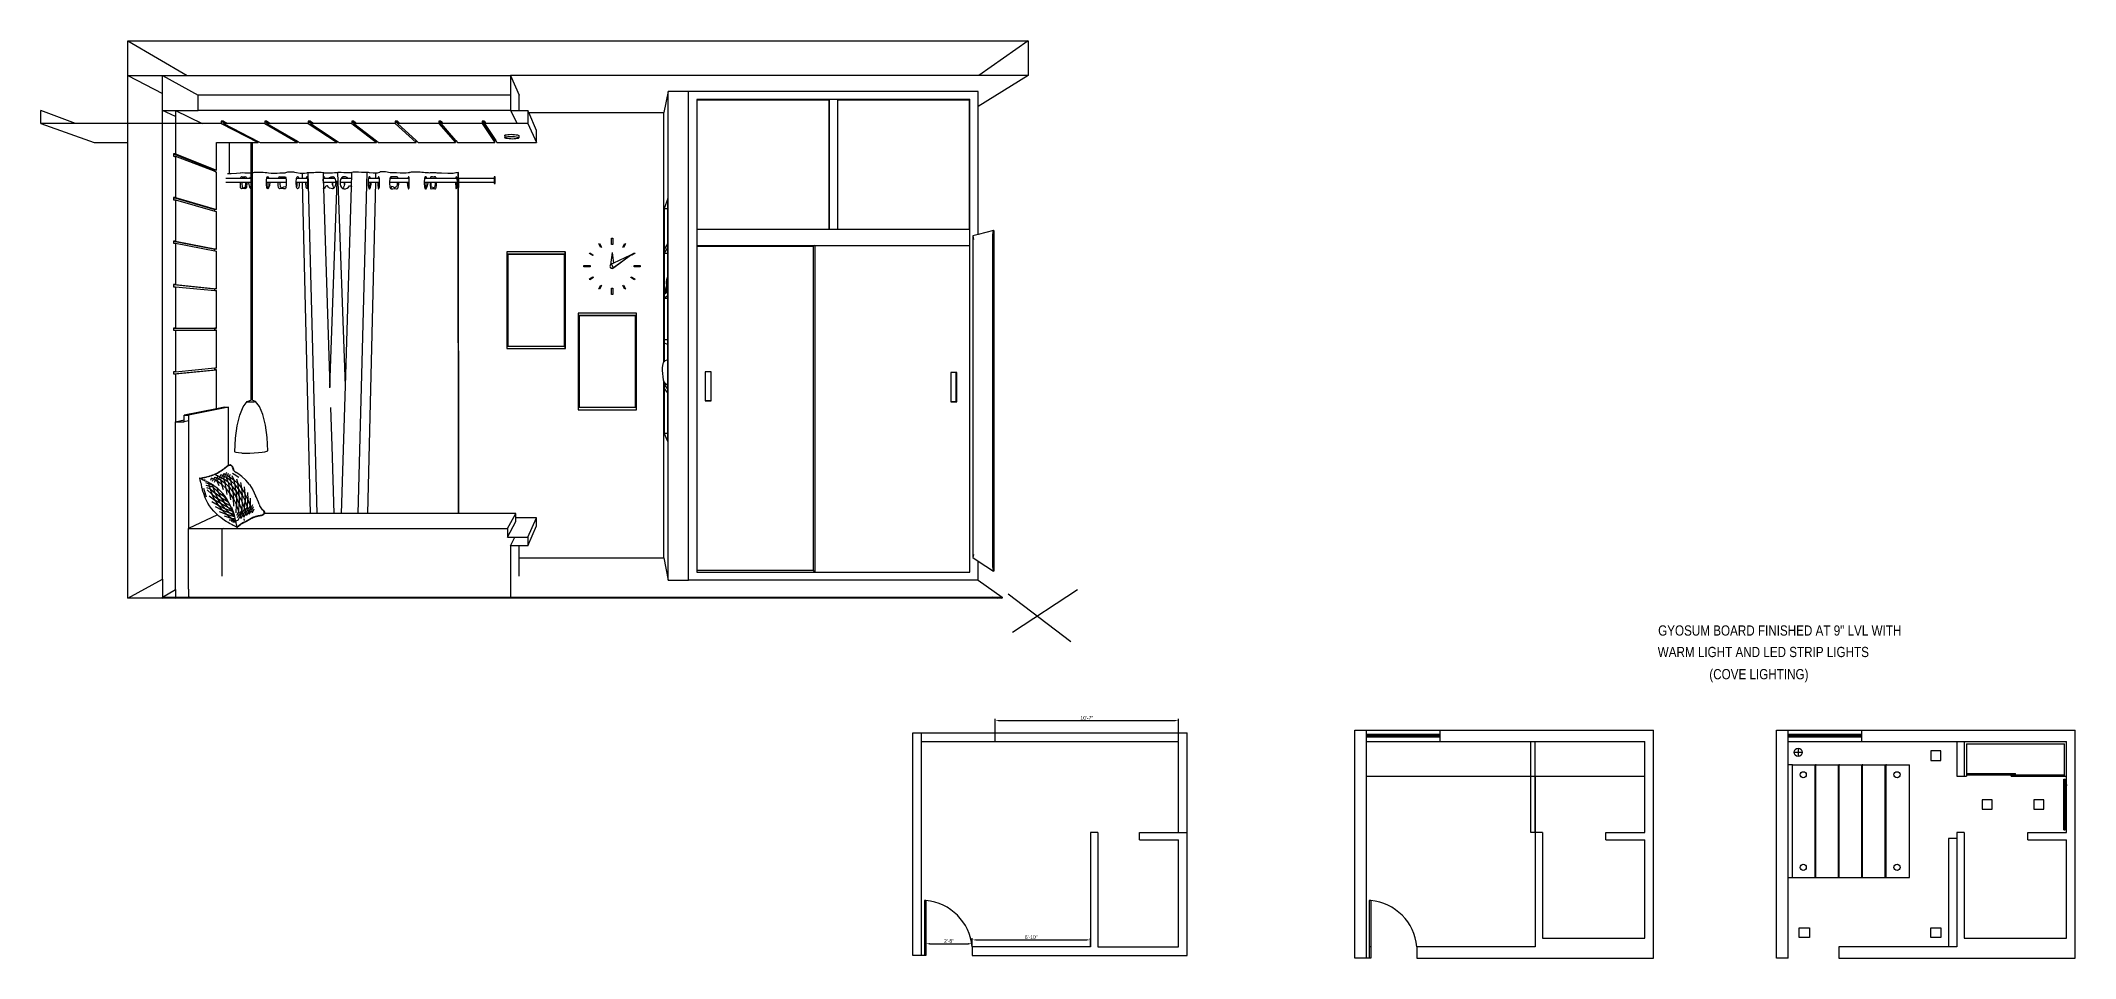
# Model space of a CAD drawing. Header units: millimetres. Extents: x 543 to 4140, y -1075 to 1161.
# Drawn here: x 720 to 2130, y 526 to 1161 of the extents above; entities that cross this region are included whole.
import ezdxf

# ---------------------------------------------------------------- set-up
doc = ezdxf.new("R2010")
doc.units = ezdxf.units.MM
doc.layers.add('SectionCutEdges', color=7, linetype='Continuous')
doc.layers.add('TXT', color=7, linetype='Continuous', lineweight=25)
doc.styles.add('stylus BT', font='swissc.ttf')
doc.dimstyles.new('ISO-25', dxfattribs={"dimtxt": 2.5, "dimasz": 2.5, "dimexe": 1.25, "dimexo": 0.625, "dimtad": 1, "dimlunit": 4, "dimtxsty": 'Standard', "dimcen": 2.5, "dimadec": 0, "dimazin": 0, "dimtfac": 1, "dimtmove": 0, "dimatfit": 3, "dimfxl": 1, "dimarcsym": 0})

msp = doc.modelspace()

# ---------------------------------------------------------------- texts
at = {"layer": 'TXT', "style": 'stylus BT'}
for s, p in [('GYOSUM BOARD FINISHED AT 9" LVL WITH', (1840.983, 749.499)), ('WARM LIGHT AND LED STRIP LIGHTS ', (1840.702, 734.632)), ('(COVE LIGHTING)', (1876.472, 719.267))]:
    msp.add_text(s, height=7.05594, dxfattribs=at).set_placement(p)

# ---------------------------------------------------------------- blocks, each defined once
blk = doc.blocks.new('*D1')
at = {"color": 0, "lineweight": -2}
for p, q in [((1381.5, 676.7), (1381.5, 691.9)), ((1508.5, 676.7), (1508.5, 691.9)), ((1384, 690.6), (1506, 690.6))]:
    blk.add_line(p, q, dxfattribs=at)
at = {"color": 0}
for points in [[(1384, 691.1), (1384, 690.2), (1381.5, 690.6)], [(1506, 691.1), (1506, 690.2), (1508.5, 690.6)]]:
    blk.add_solid(points, dxfattribs=at)
at = {"layer": 'Defpoints', "color": 0}
for p in [(1508.5, 690.6), (1381.5, 676.1), (1508.5, 676.1)]:
    blk.add_point(p, dxfattribs=at)
at = {"color": 0, "insert": (1445, 692.5), "char_height": 2.5, "attachment_point": 5}
blk.add_mtext('10\'-7"', dxfattribs=at)
blk = doc.blocks.new('*D2')
at = {"color": 0, "lineweight": -2}
for p, q in [((1333.5, 534.7), (1333.5, 537.4)), ((1336, 536.1), (1363, 536.1)), ((1365.5, 534.7), (1365.5, 537.4))]:
    blk.add_line(p, q, dxfattribs=at)
at = {"color": 0}
for points in [[(1336, 536.6), (1336, 535.7), (1333.5, 536.1)], [(1363, 536.6), (1363, 535.7), (1365.5, 536.1)]]:
    blk.add_solid(points, dxfattribs=at)
at = {"layer": 'Defpoints', "color": 0}
for p in [(1365.5, 536.1), (1333.5, 534.1), (1365.5, 534.1)]:
    blk.add_point(p, dxfattribs=at)
at = {"color": 0, "insert": (1349.5, 538), "char_height": 2.5, "attachment_point": 5}
blk.add_mtext('2\'-8"', dxfattribs=at)
blk = doc.blocks.new('*D3')
at = {"color": 0, "lineweight": -2}
for p, q in [((1365.5, 534.7), (1365.5, 540)), ((1368, 538.8), (1445, 538.8)), ((1447.5, 534.7), (1447.5, 540))]:
    blk.add_line(p, q, dxfattribs=at)
at = {"color": 0}
for points in [[(1368, 539.2), (1368, 538.4), (1365.5, 538.8)], [(1445, 539.2), (1445, 538.4), (1447.5, 538.8)]]:
    blk.add_solid(points, dxfattribs=at)
at = {"layer": 'Defpoints', "color": 0}
for p in [(1447.5, 538.8), (1365.5, 534.1), (1447.5, 534.1)]:
    blk.add_point(p, dxfattribs=at)
at = {"color": 0, "insert": (1406.5, 540.7), "char_height": 2.5, "attachment_point": 5}
blk.add_mtext('6\'-10"', dxfattribs=at)

# ---------------------------------------------------------------- dimensions: what is measured, and where the dimension line sits
for base, p1, p2, picture, middle in [((1508.536, 690.646), (1381.536, 676.07), (1508.536, 676.07), '*D1', (1445.036, 692.521)), ((1365.536, 536.141), (1333.536, 534.07), (1365.536, 534.07), '*D2', (1349.536, 538.016)), ((1447.536, 538.794), (1365.536, 534.07), (1447.536, 534.07), '*D3', (1406.536, 540.669))]:
    dim = msp.add_linear_dim(base=base, p1=p1, p2=p2, dimstyle='ISO-25')
    dim.commit()
    dim.dimension.update_dxf_attribs({"geometry": picture, "text_midpoint": middle})

# ---------------------------------------------------------------- linework, layer by layer
for p, q in [((780.273, 1161.411), (821.532, 1137.288)), ((1404.461, 1161.411), (1370.181, 1137.288)), ((780.273, 1137.288), (804.397, 1124.891)), ((804.397, 1137.288), (829.101, 1123.625)), ((1045.628, 1137.288), (1051.522, 1123.625)), ((1404.461, 1137.288), (1369.68, 1115.774)), ((1045.628, 1123.625), (829.101, 1123.625)), ((829.101, 1113.165), (829.101, 1123.625)), ((1051.522, 1113.165), (1051.522, 1123.625)), ((1154.933, 1126.26), (1151.925, 1111.62)), ((1169.061, 1126.26), (1154.933, 1126.26)), ((1154.933, 787.836), (1154.933, 1126.26)), ((1369.68, 1126.261), (1169.061, 1126.261)), ((1169.061, 1126.26), (1169.061, 1126.261)), ((1169.061, 787.836), (1169.061, 1126.26)), ((1266.545, 1120.61), (1174.712, 1120.61)), ((1174.712, 1120.61), (1174.712, 1120.368)), ((1266.323, 1120.368), (1174.712, 1120.368)), ((1174.712, 1120.368), (1174.712, 1030.84)), ((1266.545, 1120.61), (1266.323, 1120.368)), ((1266.323, 1120.368), (1266.323, 1030.84)), ((1272.196, 1120.61), (1266.545, 1120.61)), ((1266.545, 1120.61), (1266.545, 1030.84)), ((1364.029, 1120.61), (1272.196, 1120.61)), ((1272.196, 1120.61), (1272.196, 1120.368)), ((1363.658, 1120.368), (1272.196, 1120.368)), ((1272.196, 1120.368), (1272.196, 1030.84)), ((1364.029, 1120.61), (1363.658, 1120.368)), ((1363.658, 1030.84), (1363.658, 1120.368)), ((1364.029, 1030.84), (1364.029, 1120.61)), ((1369.68, 1115.774), (1369.68, 1126.261)), ((1369.68, 1027.27), (1369.68, 1115.774)), ((743.989, 1104.119), (719.965, 1113.165)), ((719.965, 1104.119), (757.1, 1090.973)), ((813.443, 1108.851), (804.397, 1113.165)), ((813.443, 1113.165), (831.869, 1104.119)), ((845.104, 1105.626), (846.612, 1104.843)), ((845.104, 1104.119), (870.657, 1090.973)), ((846.612, 1105.626), (849.496, 1104.119)), ((846.612, 1104.119), (870.657, 1091.68)), ((875.258, 1105.626), (876.766, 1104.746)), ((875.258, 1104.119), (898.02, 1090.973)), ((876.766, 1105.626), (879.333, 1104.119)), ((876.766, 1104.119), (898.02, 1091.768)), ((905.412, 1105.626), (906.92, 1104.623)), ((905.412, 1104.119), (925.384, 1090.973)), ((906.92, 1105.626), (909.171, 1104.119)), ((906.92, 1104.119), (925.384, 1091.88)), ((935.566, 1105.626), (937.074, 1104.461)), ((935.566, 1104.119), (952.747, 1090.973)), ((937.074, 1105.626), (939.008, 1104.119)), ((937.074, 1104.119), (952.747, 1092.028)), ((965.72, 1105.626), (967.228, 1104.234)), ((965.72, 1104.119), (980.11, 1090.973)), ((967.228, 1105.626), (968.845, 1104.119)), ((967.228, 1104.119), (980.11, 1092.235)), ((995.874, 1105.626), (1007.473, 1092.341)), ((995.874, 1104.119), (1007.473, 1090.973)), ((997.382, 1105.626), (998.682, 1104.119)), ((997.382, 1104.119), (1007.649, 1092.341)), ((1026.028, 1105.626), (1034.836, 1092.341)), ((1026.028, 1104.119), (1034.836, 1090.973)), ((1027.536, 1105.626), (1028.52, 1104.119)), ((1027.536, 1104.119), (1035.302, 1092.341)), ((1045.628, 1113.165), (1050.153, 1104.119)), ((1058.339, 1111.62), (1057.69, 1113.165)), ((1057.69, 1104.119), (1063.568, 1090.973)), ((1058.339, 1111.62), (1151.925, 1111.62)), ((1063.568, 1099.182), (1058.339, 1111.62)), ((1151.925, 1111.62), (1151.924, 1111.619)), ((1151.924, 939.044), (1151.924, 1111.619)), ((757.1, 1090.973), (780.273, 1090.973)), ((841.926, 1071.818), (841.926, 1090.973)), ((841.926, 1090.973), (850.808, 1090.973)), ((850.808, 1069.526), (850.808, 1090.973)), ((850.808, 1090.973), (865.506, 1090.973)), ((865.506, 1090.973), (866.524, 1090.973)), ((865.506, 1090.973), (865.506, 1069.995)), ((866.524, 1090.973), (870.657, 1090.973)), ((866.524, 1090.973), (866.524, 1070.203)), ((870.657, 1090.973), (870.657, 1091.68)), ((870.657, 1091.68), (872.025, 1090.973)), ((872.025, 1090.973), (898.02, 1090.973)), ((898.02, 1090.973), (898.02, 1091.768)), ((898.02, 1091.768), (899.389, 1090.973)), ((899.389, 1090.973), (925.384, 1090.973)), ((925.384, 1090.973), (925.384, 1091.88)), ((925.384, 1091.88), (926.752, 1090.973)), ((926.752, 1090.973), (952.747, 1090.973)), ((952.747, 1090.973), (952.747, 1092.028)), ((952.747, 1092.028), (954.115, 1090.973)), ((954.115, 1090.973), (980.11, 1090.973)), ((980.11, 1090.973), (980.11, 1092.235)), ((980.11, 1092.235), (981.478, 1090.973)), ((981.478, 1090.973), (1007.473, 1090.973)), ((1007.473, 1092.341), (1007.649, 1092.341)), ((1007.473, 1090.973), (1007.473, 1092.341)), ((1007.649, 1092.341), (1008.841, 1090.973)), ((1008.841, 1090.973), (1034.836, 1090.973)), ((1034.836, 1092.341), (1035.302, 1092.341)), ((1034.836, 1090.973), (1034.836, 1092.341)), ((1035.302, 1092.341), (1036.205, 1090.973)), ((1036.205, 1090.973), (1063.568, 1090.973)), ((1041.693, 1095.681), (1041.714, 1095.92)), ((1041.714, 1095.664), (1041.693, 1095.681)), ((1041.693, 1095.681), (1041.693, 1094.263)), ((1041.693, 1094.263), (1041.714, 1094.5)), ((1041.998, 1094.027), (1041.693, 1094.263)), ((1041.714, 1095.92), (1042.061, 1096.144)), ((1041.714, 1094.5), (1042.061, 1094.721)), ((1042.606, 1093.808), (1041.998, 1094.027)), ((1042.061, 1096.144), (1042.712, 1096.337)), ((1042.061, 1094.721), (1042.712, 1094.912)), ((1043.475, 1093.62), (1042.606, 1093.808)), ((1042.712, 1096.337), (1043.622, 1096.485)), ((1042.712, 1094.912), (1043.622, 1095.059)), ((1044.545, 1093.476), (1043.475, 1093.62)), ((1043.622, 1096.485), (1044.73, 1096.579)), ((1043.622, 1095.059), (1044.73, 1095.151)), ((1045.744, 1093.386), (1044.545, 1093.476)), ((1044.73, 1096.579), (1045.96, 1096.61)), ((1044.73, 1095.151), (1045.96, 1095.182)), ((1046.992, 1093.356), (1045.744, 1093.386)), ((1045.96, 1096.61), (1047.225, 1096.579)), ((1045.96, 1095.182), (1047.225, 1095.151)), ((1048.206, 1093.386), (1046.992, 1093.356)), ((1047.225, 1096.579), (1048.437, 1096.485)), ((1047.225, 1095.151), (1048.437, 1095.059)), ((1049.303, 1093.476), (1048.206, 1093.386)), ((1048.437, 1096.485), (1049.514, 1096.337)), ((1048.437, 1095.059), (1049.514, 1094.912)), ((1050.211, 1093.62), (1049.303, 1093.476)), ((1049.514, 1096.337), (1050.38, 1096.144)), ((1049.514, 1094.912), (1050.38, 1094.721)), ((1050.868, 1093.808), (1050.211, 1093.62)), ((1050.38, 1096.144), (1050.977, 1095.92)), ((1050.38, 1094.721), (1050.977, 1094.5)), ((1051.228, 1094.027), (1050.868, 1093.808)), ((1050.977, 1095.92), (1051.266, 1095.681)), ((1050.977, 1094.5), (1051.266, 1094.263)), ((1051.266, 1094.263), (1051.228, 1094.027)), ((1051.266, 1095.681), (1051.266, 1094.263)), ((1063.568, 1090.973), (1063.568, 1099.182)), ((811.935, 1083.011), (840.558, 1071.818)), ((811.935, 1081.503), (813.443, 1080.921)), ((813.443, 1083.011), (841.926, 1071.818)), ((813.443, 1081.503), (840.558, 1070.981)), ((840.558, 1070.981), (840.558, 1071.818)), ((841.926, 1071.818), (840.558, 1071.818)), ((840.558, 1070.981), (841.926, 1070.45)), ((841.926, 1044.455), (841.926, 1070.45)), ((848.189, 1066.309), (849.382, 1066.309)), ((848.236, 1063.467), (849.382, 1063.467)), ((849.382, 1069.527), (850.808, 1069.526)), ((849.382, 1066.309), (858.5, 1066.309)), ((849.382, 1063.467), (858.37, 1063.467)), ((850.808, 1069.526), (851.878, 1069.525)), ((851.878, 1069.525), (855.772, 1069.64)), ((855.772, 1069.64), (858.234, 1069.832)), ((858.234, 1069.832), (858.517, 1069.938)), ((858.365, 1062.964), (858.37, 1063.467)), ((858.377, 1061.877), (858.365, 1062.964)), ((858.37, 1063.467), (858.37, 1063.468)), ((858.37, 1063.467), (859.368, 1063.467)), ((858.411, 1060.873), (858.377, 1061.877)), ((858.466, 1060.019), (858.411, 1060.873)), ((858.517, 1059.558), (858.466, 1060.019)), ((858.5, 1066.309), (858.517, 1066.475)), ((858.5, 1066.309), (859.833, 1066.309)), ((858.517, 1069.938), (859.624, 1070.054)), ((858.517, 1066.475), (858.591, 1066.674)), ((858.591, 1059.373), (858.517, 1059.558)), ((858.591, 1066.674), (858.889, 1067.126)), ((858.889, 1058.98), (858.591, 1059.373)), ((858.889, 1067.126), (859.209, 1067.302)), ((859.209, 1058.866), (858.889, 1058.98)), ((859.209, 1067.302), (859.529, 1067.191)), ((859.529, 1059.04), (859.209, 1058.866)), ((859.368, 1063.467), (859.349, 1062.964)), ((859.349, 1062.964), (859.391, 1061.877)), ((859.369, 1063.468), (859.368, 1063.467)), ((859.368, 1063.467), (862.122, 1063.467)), ((859.391, 1061.877), (859.515, 1060.873)), ((859.515, 1060.873), (859.711, 1060.019)), ((859.529, 1067.191), (859.624, 1067.066)), ((859.624, 1059.184), (859.529, 1059.04)), ((859.624, 1070.054), (861.519, 1070.035)), ((859.624, 1067.066), (860.637, 1067.191)), ((860.637, 1059.04), (859.624, 1059.184)), ((859.711, 1060.019), (859.902, 1059.537)), ((859.902, 1066.498), (859.833, 1066.309)), ((859.833, 1066.309), (860.637, 1066.309)), ((860.637, 1066.309), (859.902, 1066.498)), ((859.902, 1059.537), (861.795, 1059.987)), ((860.637, 1067.191), (861.519, 1067.22)), ((860.637, 1066.309), (862.43, 1066.309)), ((861.519, 1058.995), (860.637, 1059.04)), ((861.519, 1070.035), (862.875, 1069.881)), ((861.519, 1067.22), (861.737, 1067.302)), ((861.737, 1058.866), (861.519, 1058.995)), ((861.737, 1067.302), (862.032, 1067.126)), ((862.032, 1058.98), (861.737, 1058.866)), ((861.795, 1059.987), (861.806, 1060.019)), ((861.806, 1060.019), (861.987, 1060.873)), ((861.987, 1060.873), (862.101, 1061.877)), ((862.032, 1067.126), (862.306, 1066.674)), ((862.306, 1059.373), (862.032, 1058.98)), ((862.101, 1061.877), (862.139, 1062.964)), ((862.122, 1063.467), (862.122, 1063.468)), ((862.139, 1062.964), (862.122, 1063.467)), ((862.122, 1063.467), (862.857, 1063.467)), ((862.306, 1066.674), (862.43, 1066.309)), ((862.542, 1060.019), (862.306, 1059.373)), ((862.43, 1066.309), (865.089, 1066.309)), ((862.722, 1060.873), (862.542, 1060.019)), ((862.836, 1061.877), (862.722, 1060.873)), ((862.874, 1062.964), (862.836, 1061.877)), ((862.857, 1063.468), (862.857, 1063.467)), ((862.857, 1063.467), (862.874, 1062.964)), ((862.857, 1063.467), (864.363, 1063.467)), ((862.875, 1069.881), (863.389, 1069.853)), ((863.389, 1069.853), (864.058, 1069.868)), ((864.058, 1069.868), (864.966, 1069.913)), ((864.322, 1062.964), (864.363, 1063.467)), ((864.411, 1061.877), (864.322, 1062.964)), ((864.363, 1063.467), (864.363, 1063.468)), ((864.363, 1063.467), (865.506, 1063.467)), ((864.673, 1060.873), (864.411, 1061.877)), ((864.966, 1060.271), (864.673, 1060.873)), ((864.966, 1069.913), (865.506, 1069.995)), ((865.006, 1060.019), (864.966, 1060.271)), ((865.181, 1059.373), (865.006, 1060.019)), ((865.089, 1066.309), (865.181, 1066.674)), ((865.089, 1066.309), (865.506, 1066.309)), ((865.181, 1066.674), (865.385, 1067.126)), ((865.385, 1058.98), (865.181, 1059.373)), ((865.385, 1067.126), (865.506, 1067.223)), ((865.506, 1058.918), (865.385, 1058.98)), ((865.506, 1069.995), (865.55, 1070.002)), ((865.506, 1069.995), (865.506, 1067.223)), ((865.506, 1067.223), (865.55, 1067.259)), ((865.506, 1067.223), (865.506, 1066.309)), ((865.506, 1066.309), (865.506, 1063.467)), ((865.506, 1066.309), (865.55, 1066.309)), ((865.506, 1063.467), (865.506, 1058.918)), ((865.506, 1063.467), (865.55, 1063.467)), ((865.506, 1058.918), (865.506, 912.538)), ((865.55, 1058.894), (865.506, 1058.918)), ((866.495, 1070.203), (866.524, 1070.203)), ((866.524, 1070.203), (867.508, 1070.203)), ((866.524, 1070.203), (866.524, 912.562)), ((867.508, 1070.203), (868.197, 1070.338)), ((868.197, 1070.338), (870.101, 1070.415)), ((870.101, 1070.415), (871.86, 1070.429)), ((871.86, 1070.429), (874.251, 1070.341)), ((874.251, 1070.341), (875.543, 1070.203)), ((875.543, 1070.203), (876.014, 1070.203)), ((876.014, 1070.203), (876.783, 1070.074)), ((876.395, 1063.205), (876.401, 1063.467)), ((876.421, 1062.108), (876.395, 1063.205)), ((876.401, 1063.467), (876.421, 1064.294)), ((876.401, 1063.467), (877.642, 1063.467)), ((876.421, 1064.294), (876.498, 1065.3)), ((876.498, 1061.078), (876.421, 1062.108)), ((876.498, 1065.3), (876.62, 1066.155)), ((876.62, 1060.185), (876.498, 1061.078)), ((876.62, 1066.155), (876.658, 1066.309)), ((876.779, 1059.49), (876.62, 1060.185)), ((876.658, 1066.309), (876.779, 1066.8)), ((876.658, 1066.309), (877.261, 1066.309)), ((876.779, 1066.8), (876.783, 1066.807)), ((876.783, 1059.481), (876.779, 1059.49)), ((876.783, 1070.074), (877.837, 1069.94)), ((876.783, 1066.807), (876.957, 1067.084)), ((876.993, 1059.095), (876.783, 1059.481)), ((876.957, 1067.084), (877.023, 1067.191)), ((877.043, 1066.875), (876.957, 1067.084)), ((876.993, 1059.095), (877.043, 1059.199)), ((877.023, 1059.04), (876.993, 1059.095)), ((877.023, 1067.191), (877.286, 1067.302)), ((877.286, 1058.866), (877.023, 1059.04)), ((877.151, 1066.674), (877.043, 1066.875)), ((877.043, 1059.199), (877.151, 1059.373)), ((877.261, 1066.309), (877.151, 1066.674)), ((877.151, 1059.373), (877.361, 1060.019)), ((877.261, 1066.309), (877.962, 1066.309)), ((877.286, 1067.302), (877.549, 1067.126)), ((877.549, 1058.98), (877.286, 1058.866)), ((877.361, 1060.019), (877.522, 1060.873)), ((877.522, 1060.873), (877.623, 1061.877)), ((877.549, 1067.126), (877.793, 1066.674)), ((877.793, 1059.373), (877.549, 1058.98)), ((877.623, 1061.877), (877.658, 1062.964)), ((877.642, 1063.467), (877.642, 1063.468)), ((877.658, 1062.964), (877.642, 1063.467)), ((877.642, 1063.467), (878.68, 1063.467)), ((877.793, 1066.674), (877.837, 1066.53)), ((877.837, 1059.508), (877.793, 1059.373)), ((877.837, 1069.94), (879.669, 1069.817)), ((877.837, 1066.53), (877.962, 1066.309)), ((878.15, 1060.019), (877.837, 1059.508)), ((877.962, 1066.309), (884.935, 1066.309)), ((878.454, 1060.873), (878.15, 1060.019)), ((878.645, 1061.877), (878.454, 1060.873)), ((878.71, 1062.964), (878.645, 1061.877)), ((878.68, 1063.468), (878.68, 1063.467)), ((878.68, 1063.467), (878.71, 1062.964)), ((878.68, 1063.467), (884.497, 1063.467)), ((879.669, 1069.817), (881.482, 1069.779)), ((881.482, 1069.779), (883.883, 1069.815)), ((883.883, 1069.815), (885.758, 1070.022)), ((884.478, 1062.964), (884.497, 1063.467)), ((884.518, 1061.877), (884.478, 1062.964)), ((884.497, 1063.467), (884.497, 1063.468)), ((884.497, 1063.467), (885.785, 1063.467)), ((884.635, 1060.873), (884.518, 1061.877)), ((884.82, 1060.019), (884.635, 1060.873)), ((885.062, 1059.373), (884.82, 1060.019)), ((884.935, 1066.309), (885.062, 1066.674)), ((884.935, 1066.309), (886.995, 1066.309)), ((885.062, 1066.674), (885.344, 1067.126)), ((885.344, 1058.98), (885.062, 1059.373)), ((885.344, 1067.126), (885.646, 1067.302)), ((885.646, 1058.866), (885.344, 1058.98)), ((885.646, 1067.302), (885.758, 1067.261)), ((885.758, 1058.93), (885.646, 1058.866)), ((885.758, 1070.022), (886.851, 1070.049)), ((885.758, 1067.261), (886.633, 1067.191)), ((886.633, 1059.04), (885.758, 1058.93)), ((885.785, 1063.467), (885.766, 1062.964)), ((885.766, 1062.964), (885.806, 1061.877)), ((885.785, 1063.468), (885.785, 1063.467)), ((885.785, 1063.467), (890.039, 1063.467)), ((885.806, 1061.877), (885.923, 1060.873)), ((885.923, 1060.873), (886.008, 1060.482)), ((886.008, 1060.482), (886.469, 1060.019)), ((886.469, 1060.019), (887.099, 1059.651)), ((886.633, 1067.191), (886.851, 1067.125)), ((886.851, 1059.116), (886.633, 1059.04)), ((886.851, 1070.049), (888.236, 1070.026)), ((886.851, 1067.125), (887.17, 1067.191)), ((887.17, 1059.04), (886.851, 1059.116)), ((887.099, 1066.375), (886.995, 1066.309)), ((886.995, 1066.309), (887.253, 1066.309)), ((887.253, 1066.309), (887.099, 1066.375)), ((887.099, 1059.651), (888.026, 1060.019)), ((887.17, 1067.191), (888.236, 1067.249)), ((888.236, 1058.949), (887.17, 1059.04)), ((887.253, 1066.309), (889.868, 1066.309)), ((888.026, 1060.019), (888.483, 1060.332)), ((888.236, 1070.026), (889.409, 1070.021)), ((888.236, 1067.249), (889.409, 1067.267)), ((889.409, 1058.921), (888.236, 1058.949)), ((888.483, 1060.332), (889.656, 1060.56)), ((889.409, 1070.021), (889.891, 1070.079)), ((889.409, 1067.267), (889.599, 1067.191)), ((889.599, 1059.04), (889.409, 1058.921)), ((889.599, 1067.191), (889.856, 1066.8)), ((889.856, 1059.49), (889.599, 1059.04)), ((889.656, 1060.56), (889.763, 1060.019)), ((889.763, 1060.019), (889.894, 1059.634)), ((889.856, 1066.8), (889.891, 1066.699)), ((889.891, 1059.599), (889.856, 1059.49)), ((889.915, 1066.461), (889.868, 1066.309)), ((889.868, 1066.309), (889.931, 1066.309)), ((889.891, 1070.079), (891.191, 1070.598)), ((889.891, 1066.699), (889.915, 1066.461)), ((889.894, 1059.634), (889.891, 1059.599)), ((889.947, 1060.185), (889.894, 1059.634)), ((889.915, 1066.461), (889.931, 1066.309)), ((889.931, 1066.309), (889.947, 1066.155)), ((889.947, 1066.155), (889.999, 1065.3)), ((889.999, 1061.078), (889.947, 1060.185)), ((889.999, 1065.3), (890.031, 1064.294)), ((890.031, 1062.108), (889.999, 1061.078)), ((890.031, 1064.294), (890.039, 1063.467)), ((890.042, 1063.205), (890.031, 1062.108)), ((890.039, 1063.467), (890.042, 1063.205)), ((891.191, 1070.598), (891.434, 1070.628)), ((891.434, 1070.628), (892.455, 1070.667)), ((892.455, 1070.667), (894.4, 1070.562)), ((894.4, 1070.562), (895.126, 1070.563)), ((895.126, 1070.563), (895.857, 1070.4)), ((895.857, 1070.4), (897.292, 1070.097)), ((897.093, 1063.205), (897.098, 1063.467)), ((897.114, 1062.108), (897.093, 1063.205)), ((897.098, 1063.467), (897.114, 1064.294)), ((897.098, 1063.467), (897.696, 1063.467)), ((897.114, 1064.294), (897.175, 1065.3)), ((897.175, 1061.078), (897.114, 1062.108)), ((897.175, 1065.3), (897.273, 1066.155)), ((897.273, 1060.185), (897.175, 1061.078)), ((897.273, 1066.155), (897.292, 1066.255)), ((897.292, 1060.077), (897.273, 1060.185)), ((897.292, 1070.097), (899.707, 1069.818)), ((897.292, 1066.255), (897.312, 1066.309)), ((897.447, 1059.613), (897.292, 1060.077)), ((897.312, 1066.309), (897.414, 1066.595)), ((897.312, 1066.309), (897.466, 1066.309)), ((897.414, 1066.595), (897.488, 1066.8)), ((897.466, 1066.309), (897.414, 1066.595)), ((897.447, 1059.613), (897.526, 1060.019)), ((897.488, 1059.49), (897.447, 1059.613)), ((897.466, 1066.309), (898.724, 1066.309)), ((897.488, 1066.8), (897.757, 1067.191)), ((897.757, 1059.04), (897.488, 1059.49)), ((897.526, 1060.019), (897.623, 1060.873)), ((897.623, 1060.873), (897.685, 1061.877)), ((897.685, 1061.877), (897.705, 1062.964)), ((897.696, 1063.467), (897.696, 1063.468)), ((897.705, 1062.964), (897.696, 1063.467)), ((897.696, 1063.467), (899.142, 1063.467)), ((897.757, 1067.191), (898.046, 1067.302)), ((898.046, 1058.866), (897.757, 1059.04)), ((898.046, 1067.302), (898.334, 1067.126)), ((898.334, 1058.98), (898.046, 1058.866)), ((898.334, 1067.126), (898.603, 1066.674)), ((898.603, 1059.373), (898.334, 1058.98)), ((898.603, 1066.674), (898.724, 1066.309)), ((898.834, 1060.019), (898.603, 1059.373)), ((898.724, 1066.309), (901.436, 1066.309)), ((899.011, 1060.873), (898.834, 1060.019)), ((899.122, 1061.877), (899.011, 1060.873)), ((899.16, 1062.964), (899.122, 1061.877)), ((899.142, 1063.468), (899.142, 1063.467)), ((899.142, 1063.467), (899.16, 1062.964)), ((899.142, 1063.467), (901.504, 1063.467)), ((899.707, 1069.818), (901.356, 1069.632)), ((901.356, 1069.632), (902.409, 1069.658)), ((901.436, 1066.309), (901.356, 1069.632)), ((901.436, 1066.309), (904.075, 1066.309)), ((901.504, 1063.467), (901.504, 1063.468)), ((907.033, 834.117), (901.504, 1063.467)), ((901.504, 1063.467), (903.809, 1063.467)), ((902.409, 1069.658), (902.887, 1069.715)), ((902.887, 1069.715), (904.468, 1070.003)), ((903.798, 1062.964), (903.809, 1063.467)), ((903.822, 1061.877), (903.798, 1062.964)), ((903.809, 1063.467), (903.809, 1063.468)), ((903.809, 1063.467), (904.668, 1063.467)), ((903.893, 1060.873), (903.822, 1061.877)), ((904.005, 1060.019), (903.893, 1060.873)), ((904.152, 1059.373), (904.005, 1060.019)), ((904.075, 1066.309), (904.152, 1066.674)), ((904.075, 1066.309), (904.808, 1066.309)), ((904.152, 1066.674), (904.322, 1067.126)), ((904.322, 1058.98), (904.152, 1059.373)), ((904.322, 1067.126), (904.468, 1067.266)), ((904.468, 1058.89), (904.322, 1058.98)), ((904.468, 1070.003), (904.868, 1070.111)), ((904.468, 1067.266), (904.493, 1067.302)), ((904.493, 1058.866), (904.468, 1058.89)), ((904.493, 1067.302), (904.617, 1067.191)), ((904.617, 1059.04), (904.493, 1058.866)), ((904.617, 1067.191), (904.733, 1066.8)), ((904.733, 1059.49), (904.617, 1059.04)), ((904.668, 1063.467), (904.657, 1062.964)), ((904.657, 1062.964), (904.681, 1061.877)), ((904.668, 1063.468), (904.668, 1063.467)), ((904.668, 1063.467), (904.918, 1063.467)), ((904.681, 1061.877), (904.698, 1061.636)), ((904.698, 1061.636), (904.734, 1060.873)), ((904.733, 1066.8), (904.808, 1066.309)), ((904.81, 1060.026), (904.733, 1059.49)), ((904.734, 1060.873), (904.81, 1060.026)), ((904.808, 1066.309), (904.832, 1066.155)), ((904.832, 1060.185), (904.81, 1060.026)), ((904.832, 1066.155), (904.868, 1065.757)), ((904.868, 1060.601), (904.832, 1060.185)), ((904.868, 1070.111), (905.038, 1070.203)), ((904.868, 1065.757), (904.888, 1065.3)), ((904.888, 1061.078), (904.868, 1060.601)), ((904.888, 1065.3), (904.912, 1064.294)), ((904.912, 1062.108), (904.888, 1061.078)), ((904.912, 1064.294), (904.918, 1063.467)), ((904.92, 1063.205), (904.912, 1062.108)), ((904.918, 1063.467), (904.92, 1063.205)), ((905.038, 1070.203), (905.42, 1070.203)), ((911.644, 834.117), (905.42, 1070.203)), ((905.42, 1070.203), (909.179, 1070.203)), ((909.179, 1070.203), (910.322, 1070.481)), ((910.322, 1070.481), (914.257, 1070.413)), ((914.257, 1070.413), (915.638, 1070.281)), ((915.638, 1070.281), (915.892, 1070.077)), ((915.638, 1070.281), (915.823, 1064.458)), ((915.823, 1064.458), (915.836, 1065.3)), ((915.823, 1064.458), (915.854, 1063.467)), ((915.836, 1065.3), (915.862, 1066.155)), ((915.854, 1063.467), (915.864, 1063.467)), ((915.854, 1063.467), (915.873, 1062.893)), ((915.862, 1066.155), (915.87, 1066.309)), ((915.864, 1063.467), (915.864, 1063.468)), ((915.874, 1062.964), (915.864, 1063.467)), ((915.864, 1063.467), (922.157, 1063.467)), ((915.87, 1066.309), (915.892, 1066.739)), ((915.87, 1066.309), (916.963, 1066.309)), ((915.873, 1062.893), (915.874, 1062.964)), ((915.873, 1062.893), (915.988, 1059.265)), ((915.892, 1070.077), (916.519, 1069.959)), ((915.892, 1066.739), (915.906, 1066.8)), ((915.906, 1066.8), (916.07, 1067.191)), ((916.07, 1059.04), (915.988, 1059.265)), ((915.988, 1059.265), (920.363, 921.447)), ((916.07, 1067.191), (916.247, 1067.302)), ((916.247, 1058.866), (916.07, 1059.04)), ((916.247, 1067.302), (916.423, 1067.126)), ((916.423, 1058.98), (916.247, 1058.866)), ((916.423, 1067.126), (916.519, 1066.863)), ((916.519, 1059.209), (916.423, 1058.98)), ((916.519, 1069.959), (917.377, 1069.906)), ((916.519, 1066.863), (916.733, 1066.674)), ((916.733, 1059.373), (916.519, 1059.209)), ((916.733, 1066.674), (916.963, 1066.309)), ((917.172, 1060.019), (916.733, 1059.373)), ((916.963, 1066.309), (919.771, 1066.309)), ((917.377, 1060.539), (917.172, 1060.019)), ((917.377, 1069.906), (918.59, 1069.897)), ((918.365, 1060.873), (917.377, 1060.539)), ((918.59, 1061.015), (918.365, 1060.873)), ((918.59, 1069.897), (922.263, 1070.005)), ((918.652, 1060.873), (918.59, 1061.015)), ((919.343, 1060.019), (918.652, 1060.873)), ((920.244, 1059.373), (919.343, 1060.019)), ((919.771, 1066.309), (920.244, 1066.674)), ((919.771, 1066.309), (922.906, 1066.309)), ((920.244, 1066.674), (921.295, 1067.126)), ((921.295, 1058.98), (920.244, 1059.373)), ((920.363, 921.447), (925.398, 1064.379)), ((921.295, 1067.126), (922.263, 1067.277)), ((922.263, 1058.883), (921.295, 1058.98)), ((922.157, 1063.467), (922.126, 1062.964)), ((922.126, 1062.964), (922.193, 1061.877)), ((922.157, 1063.468), (922.157, 1063.467)), ((922.157, 1063.467), (922.18, 1063.467)), ((922.18, 1063.467), (922.18, 1063.468)), ((922.255, 1061.568), (922.18, 1063.467)), ((922.18, 1063.467), (924.396, 1063.467)), ((922.193, 1061.877), (922.255, 1061.568)), ((922.255, 1061.568), (922.393, 1060.873)), ((922.263, 1070.005), (923.704, 1070.099)), ((922.263, 1067.277), (922.336, 1067.302)), ((922.336, 1058.866), (922.263, 1058.883)), ((922.336, 1067.302), (922.853, 1067.191)), ((922.853, 1059.04), (922.336, 1058.866)), ((922.393, 1060.873), (922.71, 1060.019)), ((922.71, 1060.019), (923.123, 1059.373)), ((922.853, 1067.191), (923.293, 1066.834)), ((923.169, 1059.335), (922.853, 1059.04)), ((923.123, 1066.674), (922.906, 1066.309)), ((922.906, 1066.309), (923.649, 1066.309)), ((923.293, 1066.834), (923.123, 1066.674)), ((923.123, 1059.373), (923.169, 1059.335)), ((923.335, 1059.49), (923.169, 1059.335)), ((923.293, 1066.834), (923.335, 1066.8)), ((923.335, 1066.8), (923.649, 1066.309)), ((923.704, 1060.111), (923.335, 1059.49)), ((923.649, 1066.309), (923.704, 1066.224)), ((923.704, 1070.099), (925.922, 1070.226)), ((923.704, 1066.224), (923.754, 1066.155)), ((923.754, 1060.185), (923.704, 1060.111)), ((923.754, 1066.155), (924.112, 1065.3)), ((924.112, 1061.078), (923.754, 1060.185)), ((924.112, 1065.3), (924.337, 1064.294)), ((924.337, 1062.108), (924.112, 1061.078)), ((924.337, 1064.294), (924.396, 1063.467)), ((924.414, 1063.205), (924.337, 1062.108)), ((924.396, 1063.467), (924.414, 1063.205)), ((925.924, 1070.175), (925.922, 1070.226)), ((928.28, 1070.063), (925.924, 1070.175)), ((931.127, 922.466), (925.924, 1070.175)), ((927.448, 1063.467), (927.423, 1063.172)), ((927.423, 1063.172), (927.516, 1062.075)), ((927.516, 1064.26), (927.448, 1063.467)), ((927.448, 1063.467), (930.603, 1063.467)), ((927.788, 1065.266), (927.516, 1064.26)), ((927.516, 1062.075), (927.788, 1061.045)), ((928.22, 1066.12), (927.788, 1065.266)), ((927.788, 1061.045), (928.22, 1060.152)), ((928.28, 1066.189), (928.22, 1066.12)), ((928.22, 1060.152), (928.28, 1060.078)), ((930.058, 1069.97), (928.28, 1070.063)), ((928.376, 1066.309), (928.28, 1066.189)), ((928.28, 1060.078), (928.736, 1059.457)), ((928.736, 1066.765), (928.376, 1066.309)), ((928.376, 1066.309), (929.657, 1066.309)), ((929.006, 1066.942), (928.736, 1066.765)), ((928.736, 1059.457), (929.135, 1059.156)), ((929.33, 1067.156), (929.006, 1066.942)), ((929.006, 1066.942), (929.115, 1066.867)), ((929.115, 1066.867), (929.415, 1066.64)), ((929.415, 1059.341), (929.135, 1059.156)), ((929.135, 1059.156), (929.33, 1059.008)), ((929.968, 1067.267), (929.33, 1067.156)), ((929.33, 1059.008), (929.968, 1058.834)), ((929.415, 1066.64), (929.657, 1066.309)), ((929.924, 1059.986), (929.415, 1059.341)), ((929.657, 1066.309), (932.766, 1066.309)), ((930.315, 1060.84), (929.924, 1059.986)), ((930.058, 1067.242), (929.968, 1067.267)), ((929.968, 1058.834), (930.058, 1058.85)), ((934.123, 1069.861), (930.058, 1069.97)), ((931.13, 1067.091), (930.058, 1067.242)), ((930.058, 1058.85), (931.13, 1058.948)), ((930.561, 1061.844), (930.315, 1060.84)), ((930.567, 1061.922), (930.561, 1061.844)), ((930.567, 1061.922), (930.62, 1063.241)), ((930.644, 1062.93), (930.567, 1061.922)), ((930.603, 1063.468), (930.603, 1063.467)), ((930.603, 1063.467), (935.475, 1063.467)), ((930.603, 1063.467), (930.62, 1063.241)), ((930.62, 1063.241), (930.644, 1062.93)), ((931.127, 922.466), (935.376, 1060.26)), ((932.292, 1066.64), (931.13, 1067.091)), ((931.13, 1058.948), (932.292, 1059.341)), ((932.766, 1066.309), (932.292, 1066.64)), ((932.292, 1059.341), (933.29, 1059.986)), ((932.766, 1066.309), (935.563, 1066.309)), ((933.29, 1059.986), (934.055, 1060.84)), ((934.055, 1060.84), (934.123, 1060.983)), ((935.3, 1069.871), (934.123, 1069.861)), ((934.123, 1060.983), (934.341, 1060.84)), ((934.341, 1060.84), (935.3, 1060.506)), ((935.673, 1069.9), (935.3, 1069.871)), ((935.3, 1060.506), (935.376, 1060.26)), ((935.376, 1060.26), (935.475, 1063.467)), ((935.475, 1063.467), (935.563, 1066.309)), ((935.563, 1066.309), (935.673, 1069.9)), ((935.673, 1069.9), (935.684, 1070.245)), ((936.59, 1070.377), (935.684, 1070.245)), ((940.277, 1070.445), (936.59, 1070.377)), ((939.957, 834.117), (946.18, 1070.167)), ((942.423, 1070.167), (940.277, 1070.445)), ((946.18, 1070.167), (942.423, 1070.167)), ((946.562, 1070.167), (946.18, 1070.167)), ((947.066, 1070.075), (946.562, 1070.167)), ((946.63, 834.117), (952.159, 1063.467)), ((946.918, 1063.467), (946.911, 1063.172)), ((946.911, 1063.172), (946.935, 1062.075)), ((946.935, 1064.26), (946.918, 1063.467)), ((946.918, 1063.467), (948.088, 1063.467)), ((947.006, 1065.266), (946.935, 1064.26)), ((946.935, 1062.075), (947.006, 1061.045)), ((947.066, 1065.722), (947.006, 1065.266)), ((947.006, 1061.045), (947.066, 1060.568)), ((947.855, 1069.967), (947.066, 1070.075)), ((947.136, 1066.12), (947.066, 1065.722)), ((947.066, 1060.568), (947.136, 1060.152)), ((947.193, 1066.309), (947.136, 1066.12)), ((947.136, 1060.152), (947.332, 1059.457)), ((947.332, 1066.765), (947.193, 1066.309)), ((947.193, 1066.309), (947.715, 1066.309)), ((947.453, 1066.973), (947.332, 1066.765)), ((947.332, 1059.457), (947.499, 1059.129)), ((947.56, 1067.156), (947.453, 1066.973)), ((947.453, 1066.973), (947.622, 1066.64)), ((947.622, 1059.341), (947.499, 1059.129)), ((947.499, 1059.129), (947.56, 1059.008)), ((947.805, 1067.267), (947.56, 1067.156)), ((947.56, 1059.008), (947.805, 1058.834)), ((947.622, 1066.64), (947.715, 1066.309)), ((947.817, 1059.986), (947.622, 1059.341)), ((947.715, 1066.309), (948.495, 1066.309)), ((947.855, 1067.231), (947.805, 1067.267)), ((947.805, 1058.834), (947.855, 1058.858)), ((947.968, 1060.84), (947.817, 1059.986)), ((950.477, 1069.679), (947.855, 1069.967)), ((948.096, 1067.091), (947.855, 1067.231)), ((947.855, 1058.858), (948.096, 1058.948)), ((948.039, 1061.603), (947.968, 1060.84)), ((948.067, 1061.844), (948.039, 1061.603)), ((948.107, 1062.93), (948.067, 1061.844)), ((948.088, 1063.468), (948.088, 1063.467)), ((948.088, 1063.467), (948.107, 1062.93)), ((948.088, 1063.467), (948.946, 1063.467)), ((948.379, 1066.64), (948.096, 1067.091)), ((948.096, 1058.948), (948.379, 1059.341)), ((948.495, 1066.309), (948.379, 1066.64)), ((948.379, 1059.341), (948.622, 1059.986)), ((948.495, 1066.309), (952.228, 1066.309)), ((948.622, 1059.986), (948.809, 1060.84)), ((948.809, 1060.84), (948.926, 1061.844)), ((948.926, 1061.844), (948.966, 1062.93)), ((948.946, 1063.467), (948.946, 1063.468)), ((948.966, 1062.93), (948.946, 1063.467)), ((948.946, 1063.467), (952.159, 1063.467)), ((951.16, 1069.622), (950.477, 1069.679)), ((952.307, 1069.596), (951.16, 1069.622)), ((952.159, 1063.467), (952.159, 1063.468)), ((952.159, 1063.467), (953.613, 1063.467)), ((952.228, 1066.309), (952.307, 1069.596)), ((952.228, 1066.309), (953.862, 1066.309)), ((953.284, 1069.782), (952.307, 1069.596)), ((954.688, 1070.061), (953.284, 1069.782)), ((953.613, 1063.467), (953.602, 1062.93)), ((953.602, 1062.93), (953.624, 1061.844)), ((953.613, 1063.468), (953.613, 1063.467)), ((953.613, 1063.467), (954.734, 1063.467)), ((953.624, 1061.844), (953.689, 1060.84)), ((953.689, 1060.84), (953.792, 1059.986)), ((953.792, 1059.986), (953.926, 1059.341)), ((953.926, 1066.64), (953.862, 1066.309)), ((953.862, 1066.309), (954.669, 1066.309)), ((954.082, 1067.091), (953.926, 1066.64)), ((953.926, 1059.341), (954.082, 1058.948)), ((954.25, 1067.267), (954.082, 1067.091)), ((954.082, 1058.948), (954.25, 1058.834)), ((954.418, 1067.156), (954.25, 1067.267)), ((954.25, 1058.834), (954.418, 1059.008)), ((954.574, 1066.765), (954.418, 1067.156)), ((954.418, 1059.008), (954.574, 1059.457)), ((954.669, 1066.309), (954.574, 1066.765)), ((954.574, 1059.457), (954.688, 1060.045)), ((954.688, 1066.22), (954.669, 1066.309)), ((955.028, 1070.364), (954.688, 1070.061)), ((954.693, 1066.12), (954.688, 1066.22)), ((954.688, 1060.045), (954.693, 1060.152)), ((954.716, 1065.266), (954.693, 1066.12)), ((954.693, 1060.152), (954.716, 1061.045)), ((954.73, 1064.26), (954.716, 1065.266)), ((954.716, 1061.045), (954.73, 1062.075)), ((954.734, 1063.467), (954.73, 1064.26)), ((954.73, 1062.075), (954.735, 1063.172)), ((954.735, 1063.172), (954.734, 1063.467)), ((955.017, 1069.827), (955.015, 1069.827)), ((955.17, 1070.527), (955.028, 1070.364)), ((955.9, 1070.526), (955.17, 1070.527)), ((957.467, 1070.63), (955.9, 1070.526)), ((958.627, 1070.592), (957.467, 1070.63)), ((958.977, 1070.562), (958.627, 1070.592)), ((962.154, 1070.043), (958.977, 1070.562)), ((961.791, 1063.467), (961.784, 1063.172)), ((961.784, 1063.172), (961.811, 1062.075)), ((961.811, 1064.26), (961.791, 1063.467)), ((961.791, 1063.467), (966.964, 1063.467)), ((961.89, 1065.266), (961.811, 1064.26)), ((961.811, 1062.075), (961.89, 1061.045)), ((962.016, 1066.12), (961.89, 1065.266)), ((961.89, 1061.045), (962.016, 1060.152)), ((962.064, 1066.309), (962.016, 1066.12)), ((962.016, 1060.152), (962.154, 1059.566)), ((962.154, 1066.664), (962.064, 1066.309)), ((962.064, 1066.309), (962.694, 1066.309)), ((962.846, 1069.985), (962.154, 1070.043)), ((962.204, 1066.765), (962.154, 1066.664)), ((962.154, 1059.566), (962.204, 1059.457)), ((962.331, 1066.899), (962.204, 1066.765)), ((962.204, 1059.457), (962.413, 1059.203)), ((962.573, 1067.156), (962.331, 1066.899)), ((962.331, 1066.899), (962.543, 1066.64)), ((962.543, 1059.341), (962.413, 1059.203)), ((962.413, 1059.203), (962.573, 1059.008)), ((962.543, 1066.64), (962.694, 1066.309)), ((962.86, 1059.986), (962.543, 1059.341)), ((962.846, 1067.233), (962.573, 1067.156)), ((962.573, 1059.008), (962.846, 1058.889)), ((962.694, 1066.309), (965.399, 1066.309)), ((963.999, 1069.99), (962.846, 1069.985)), ((963.999, 1067.214), (962.846, 1067.233)), ((962.846, 1058.889), (963.999, 1058.917)), ((963.014, 1060.528), (962.86, 1059.986)), ((964.166, 1060.299), (963.014, 1060.528)), ((965.302, 1070.013), (963.999, 1069.99)), ((965.001, 1067.156), (963.999, 1067.214)), ((963.999, 1058.917), (965.001, 1059.008)), ((964.596, 1059.986), (964.166, 1060.299)), ((965.467, 1059.619), (964.596, 1059.986)), ((965.302, 1067.09), (965.001, 1067.156)), ((965.001, 1059.008), (965.302, 1059.084)), ((966.49, 1069.987), (965.302, 1070.013)), ((965.538, 1067.156), (965.302, 1067.09)), ((965.302, 1059.084), (965.538, 1059.008)), ((965.399, 1066.309), (965.467, 1066.341)), ((965.399, 1066.309), (965.521, 1066.309)), ((965.467, 1066.341), (965.521, 1066.309)), ((966.153, 1059.986), (965.467, 1059.619)), ((965.521, 1066.309), (967.623, 1066.309)), ((966.49, 1067.226), (965.538, 1067.156)), ((965.538, 1059.008), (966.49, 1058.898)), ((966.654, 1060.45), (966.153, 1059.986)), ((969.112, 1069.78), (966.49, 1069.987)), ((966.645, 1067.267), (966.49, 1067.226)), ((966.49, 1058.898), (966.645, 1058.834)), ((967.069, 1067.091), (966.645, 1067.267)), ((966.645, 1058.834), (967.069, 1058.948)), ((966.773, 1060.84), (966.654, 1060.45)), ((966.936, 1061.844), (966.773, 1060.84)), ((966.991, 1062.93), (966.936, 1061.844)), ((966.964, 1063.468), (966.964, 1063.467)), ((966.964, 1063.467), (966.991, 1062.93)), ((966.964, 1063.467), (968.252, 1063.467)), ((967.463, 1066.64), (967.069, 1067.091)), ((967.069, 1058.948), (967.463, 1059.341)), ((967.623, 1066.309), (967.463, 1066.64)), ((967.463, 1059.341), (967.801, 1059.986)), ((967.623, 1066.309), (974.626, 1066.309)), ((967.801, 1059.986), (968.06, 1060.84)), ((968.06, 1060.84), (968.223, 1061.844)), ((968.223, 1061.844), (968.279, 1062.93)), ((968.252, 1063.467), (968.252, 1063.468)), ((968.279, 1062.93), (968.252, 1063.467)), ((968.252, 1063.467), (974.069, 1063.467)), ((971.642, 1069.744), (969.112, 1069.78)), ((973.32, 1069.781), (971.642, 1069.744)), ((974.706, 1069.904), (973.32, 1069.781)), ((974.069, 1063.467), (974.045, 1062.93)), ((974.045, 1062.93), (974.094, 1061.844)), ((974.069, 1063.468), (974.069, 1063.467)), ((974.069, 1063.467), (975.106, 1063.467)), ((974.094, 1061.844), (974.239, 1060.84)), ((974.239, 1060.84), (974.468, 1059.986)), ((974.468, 1059.986), (974.706, 1059.475)), ((974.706, 1066.495), (974.626, 1066.309)), ((974.626, 1066.309), (975.317, 1066.309)), ((975.275, 1070.038), (974.706, 1069.904)), ((974.729, 1066.64), (974.706, 1066.495)), ((974.706, 1059.475), (974.729, 1059.341)), ((974.861, 1067.091), (974.729, 1066.64)), ((974.729, 1059.341), (974.861, 1058.948)), ((975.003, 1067.267), (974.861, 1067.091)), ((974.861, 1058.948), (975.003, 1058.834)), ((975.145, 1067.156), (975.003, 1067.267)), ((975.003, 1058.834), (975.145, 1059.008)), ((975.097, 1062.93), (975.106, 1063.467)), ((975.116, 1061.844), (975.097, 1062.93)), ((975.106, 1063.467), (975.106, 1063.468)), ((975.106, 1063.467), (975.424, 1063.467)), ((975.17, 1060.84), (975.116, 1061.844)), ((975.275, 1066.772), (975.145, 1067.156)), ((975.145, 1059.008), (975.275, 1059.449)), ((975.258, 1059.986), (975.17, 1060.84)), ((975.301, 1059.738), (975.258, 1059.986)), ((975.576, 1070.167), (975.275, 1070.038)), ((975.276, 1066.765), (975.275, 1066.772)), ((975.275, 1059.449), (975.276, 1059.457)), ((975.319, 1066.321), (975.276, 1066.765)), ((975.276, 1059.457), (975.301, 1059.738)), ((975.301, 1059.738), (975.338, 1060.152)), ((975.317, 1066.309), (975.319, 1066.321)), ((975.317, 1066.309), (975.32, 1066.309)), ((975.32, 1066.309), (975.319, 1066.321)), ((975.338, 1066.12), (975.32, 1066.309)), ((975.386, 1065.266), (975.338, 1066.12)), ((975.338, 1060.152), (975.386, 1061.045)), ((975.417, 1064.26), (975.386, 1065.266)), ((975.386, 1061.045), (975.417, 1062.075)), ((975.424, 1063.467), (975.417, 1064.26)), ((975.417, 1062.075), (975.427, 1063.172)), ((975.427, 1063.172), (975.424, 1063.467)), ((975.574, 1069.985), (975.573, 1069.985)), ((976.047, 1070.167), (975.576, 1070.167)), ((976.843, 1070.305), (976.047, 1070.167)), ((978.916, 1070.392), (976.843, 1070.305)), ((980.723, 1070.379), (978.916, 1070.392)), ((982.903, 1070.302), (980.723, 1070.379)), ((984.08, 1070.167), (982.903, 1070.302)), ((985.35, 1070.167), (984.08, 1070.167)), ((986.401, 1070.002), (985.35, 1070.167)), ((985.763, 1063.467), (985.755, 1063.172)), ((985.755, 1063.172), (985.783, 1062.075)), ((985.783, 1064.26), (985.763, 1063.467)), ((985.763, 1063.467), (986.948, 1063.467)), ((985.865, 1065.266), (985.783, 1064.26)), ((985.783, 1062.075), (985.865, 1061.045)), ((985.996, 1066.12), (985.865, 1065.266)), ((985.865, 1061.045), (985.996, 1060.152)), ((986.046, 1066.309), (985.996, 1066.12)), ((985.996, 1060.152), (986.166, 1059.457)), ((986.166, 1066.765), (986.046, 1066.309)), ((986.046, 1066.309), (986.481, 1066.309)), ((986.262, 1066.956), (986.166, 1066.765)), ((986.166, 1059.457), (986.303, 1059.146)), ((986.364, 1067.156), (986.262, 1066.956)), ((986.262, 1066.956), (986.4, 1066.64)), ((986.4, 1059.341), (986.303, 1059.146)), ((986.303, 1059.146), (986.364, 1059.008)), ((986.401, 1067.176), (986.364, 1067.156)), ((986.364, 1059.008), (986.401, 1058.978)), ((986.4, 1066.64), (986.481, 1066.309)), ((986.544, 1059.887), (986.4, 1059.341)), ((987.67, 1069.877), (986.401, 1070.002)), ((986.681, 1067.267), (986.401, 1067.176)), ((986.401, 1058.978), (986.681, 1058.834)), ((986.481, 1066.309), (987.466, 1066.309)), ((986.586, 1059.986), (986.544, 1059.887)), ((986.794, 1060.84), (986.586, 1059.986)), ((987.021, 1067.091), (986.681, 1067.267)), ((986.681, 1058.834), (987.021, 1058.948)), ((986.925, 1061.844), (986.794, 1060.84)), ((986.97, 1062.93), (986.925, 1061.844)), ((986.948, 1063.468), (986.948, 1063.467)), ((986.948, 1063.467), (986.97, 1062.93)), ((986.948, 1063.467), (988.377, 1063.467)), ((987.337, 1066.64), (987.021, 1067.091)), ((987.021, 1058.948), (987.337, 1059.341)), ((987.466, 1066.309), (987.337, 1066.64)), ((987.337, 1059.341), (987.609, 1059.986)), ((987.466, 1066.309), (990.145, 1066.309)), ((987.609, 1059.986), (987.67, 1060.239)), ((988.74, 1069.832), (987.67, 1069.877)), ((987.67, 1060.239), (988.016, 1060.84)), ((988.016, 1060.84), (988.324, 1061.844)), ((988.324, 1061.844), (988.429, 1062.93)), ((988.377, 1063.467), (988.377, 1063.468)), ((988.429, 1062.93), (988.377, 1063.467)), ((988.377, 1063.467), (989.887, 1063.467)), ((989.462, 1069.818), (988.74, 1069.832)), ((989.875, 1069.845), (989.462, 1069.818)), ((990.675, 1069.999), (989.875, 1069.845)), ((989.887, 1063.467), (989.876, 1062.93)), ((989.876, 1062.93), (989.899, 1061.844)), ((989.887, 1063.468), (989.887, 1063.467)), ((989.887, 1063.467), (990.622, 1063.467)), ((989.899, 1061.844), (989.966, 1060.84)), ((989.966, 1060.84), (990.072, 1059.986)), ((990.072, 1059.986), (990.211, 1059.341)), ((990.211, 1066.64), (990.145, 1066.309)), ((990.145, 1066.309), (992.06, 1066.309)), ((990.373, 1067.091), (990.211, 1066.64)), ((990.211, 1059.341), (990.373, 1058.948)), ((990.546, 1067.267), (990.373, 1067.091)), ((990.373, 1058.948), (990.546, 1058.834)), ((990.675, 1067.185), (990.546, 1067.267)), ((990.546, 1058.834), (990.675, 1058.963)), ((990.61, 1062.93), (990.622, 1063.467)), ((990.633, 1061.844), (990.61, 1062.93)), ((990.622, 1063.467), (990.622, 1063.468)), ((990.622, 1063.467), (993.371, 1063.467)), ((990.7, 1060.84), (990.633, 1061.844)), ((992.502, 1070.018), (990.675, 1069.999)), ((991.526, 1067.156), (990.675, 1067.185)), ((990.675, 1058.963), (991.526, 1059.008)), ((990.807, 1059.986), (990.7, 1060.84)), ((990.814, 1059.955), (990.807, 1059.986)), ((992.639, 1059.505), (990.814, 1059.955)), ((992.502, 1067.031), (991.526, 1067.156)), ((991.526, 1059.008), (992.502, 1059.152)), ((992.06, 1066.309), (992.639, 1066.463)), ((992.06, 1066.309), (992.717, 1066.309)), ((994.026, 1069.902), (992.502, 1070.018)), ((992.634, 1067.156), (992.502, 1067.031)), ((992.502, 1059.152), (992.634, 1059.008)), ((993.074, 1067.267), (992.634, 1067.156)), ((992.634, 1059.008), (993.074, 1058.834)), ((992.639, 1066.463), (992.717, 1066.309)), ((992.902, 1059.986), (992.639, 1059.505)), ((992.717, 1066.309), (994.058, 1066.309)), ((993.172, 1060.84), (992.902, 1059.986)), ((993.515, 1067.091), (993.074, 1067.267)), ((993.074, 1058.834), (993.515, 1058.948)), ((993.342, 1061.844), (993.172, 1060.84)), ((993.4, 1062.93), (993.342, 1061.844)), ((993.371, 1063.468), (993.371, 1063.467)), ((993.371, 1063.467), (993.4, 1062.93)), ((993.371, 1063.467), (994.37, 1063.467)), ((993.925, 1066.64), (993.515, 1067.091)), ((993.515, 1058.948), (993.925, 1059.341)), ((994.026, 1066.441), (993.925, 1066.64)), ((993.925, 1059.341), (994.026, 1059.526)), ((994.691, 1069.797), (994.026, 1069.902)), ((994.058, 1066.309), (994.026, 1066.441)), ((994.026, 1059.526), (994.146, 1059.986)), ((994.058, 1066.309), (1007.755, 1066.309)), ((994.146, 1059.986), (994.275, 1060.84)), ((994.275, 1060.84), (994.356, 1061.844)), ((994.356, 1061.844), (994.384, 1062.93)), ((994.37, 1063.467), (994.37, 1063.468)), ((994.384, 1062.93), (994.37, 1063.467)), ((994.37, 1063.467), (1007.527, 1063.467)), ((997.847, 1069.604), (994.691, 1069.797)), ((1002.156, 1069.489), (997.847, 1069.604)), ((1004.751, 1069.492), (1002.156, 1069.489)), ((1005.883, 1069.59), (1004.751, 1069.492)), ((1007.649, 1069.867), (1005.883, 1069.59)), ((1007.527, 1063.467), (1007.513, 1062.93)), ((1007.513, 1062.93), (1007.541, 1061.844)), ((1007.527, 1063.468), (1007.527, 1063.467)), ((1007.527, 1063.467), (1008.103, 1063.467)), ((1007.541, 1061.844), (1007.623, 1060.84)), ((1007.623, 1060.84), (1007.649, 1060.671)), ((1008.235, 1070.034), (1007.649, 1069.867)), ((1007.649, 1060.671), (1007.706, 1059.986)), ((1007.706, 1059.986), (1007.8, 1059.341)), ((1007.8, 1066.64), (1007.755, 1066.309)), ((1007.755, 1066.309), (1008.277, 1066.309)), ((1007.909, 1067.091), (1007.8, 1066.64)), ((1007.8, 1059.341), (1007.909, 1058.948)), ((1008.026, 1067.267), (1007.909, 1067.091)), ((1007.909, 1058.948), (1008.026, 1058.834)), ((1008.143, 1067.156), (1008.026, 1067.267)), ((1008.026, 1058.834), (1008.143, 1059.008)), ((1008.096, 1062.93), (1008.103, 1063.467)), ((1008.111, 1061.844), (1008.096, 1062.93)), ((1008.103, 1063.467), (1008.103, 1063.468)), ((1008.103, 1063.467), (1008.837, 1063.467)), ((1008.156, 1060.84), (1008.111, 1061.844)), ((1008.235, 1066.828), (1008.143, 1067.156)), ((1008.143, 1059.008), (1008.235, 1059.385)), ((1008.228, 1059.986), (1008.156, 1060.84)), ((1008.297, 1059.511), (1008.228, 1059.986)), ((1009.409, 1070.167), (1008.235, 1070.034)), ((1008.279, 1066.765), (1008.235, 1066.828)), ((1008.235, 1059.385), (1008.279, 1059.457)), ((1008.277, 1066.309), (1008.322, 1066.64)), ((1008.277, 1066.309), (1008.445, 1066.309)), ((1008.323, 1066.644), (1008.279, 1066.765)), ((1008.279, 1059.457), (1008.297, 1059.511)), ((1008.297, 1059.511), (1008.514, 1060.152)), ((1008.322, 1066.64), (1008.323, 1066.644)), ((1008.445, 1066.309), (1008.323, 1066.644)), ((1008.514, 1066.12), (1008.445, 1066.309)), ((1008.695, 1065.266), (1008.514, 1066.12)), ((1008.514, 1060.152), (1008.695, 1061.045)), ((1008.808, 1064.26), (1008.695, 1065.266)), ((1008.695, 1061.045), (1008.808, 1062.075)), ((1008.837, 1063.467), (1008.808, 1064.26)), ((1008.808, 1062.075), (1008.847, 1063.172)), ((1008.847, 1063.172), (1008.837, 1063.467)), ((1009.625, 834.117), (1009.409, 1070.167)), ((1009.409, 1070.167), (1009.527, 1070.052)), ((1009.476, 1063.467), (1009.475, 1063.172)), ((1009.475, 1063.172), (1009.479, 1062.075)), ((1009.479, 1064.26), (1009.476, 1063.467)), ((1009.476, 1063.467), (1034.315, 1063.467)), ((1009.493, 1065.266), (1009.479, 1064.26)), ((1009.479, 1062.075), (1009.493, 1061.045)), ((1009.514, 1066.12), (1009.493, 1065.266)), ((1009.493, 1061.045), (1009.514, 1060.152)), ((1009.522, 1066.309), (1009.514, 1066.12)), ((1009.514, 1060.152), (1009.527, 1059.81)), ((1009.527, 1066.438), (1009.522, 1066.309)), ((1009.522, 1066.309), (1034.31, 1066.309)), ((1009.527, 1066.438), (1009.527, 1070.052)), ((1009.743, 834.117), (1009.527, 1059.81)), ((1034.299, 1065.722), (1034.295, 1065.24)), ((1034.295, 1065.24), (1034.295, 1064.742)), ((1034.295, 1064.742), (1034.299, 1064.251)), ((1034.306, 1066.168), (1034.299, 1065.722)), ((1034.299, 1064.251), (1034.306, 1063.787)), ((1034.31, 1066.309), (1034.306, 1066.168)), ((1034.306, 1063.787), (1034.315, 1063.467)), ((1034.317, 1066.557), (1034.31, 1066.309)), ((1034.315, 1063.467), (1034.317, 1063.372)), ((1034.331, 1066.874), (1034.317, 1066.557)), ((1034.317, 1063.372), (1034.331, 1063.023)), ((1034.346, 1067.104), (1034.331, 1066.874)), ((1034.331, 1063.023), (1034.346, 1062.756)), ((1034.364, 1067.237), (1034.346, 1067.104)), ((1034.346, 1062.756), (1034.364, 1062.583)), ((1034.382, 1067.267), (1034.364, 1067.237)), ((1034.364, 1062.583), (1034.382, 1062.51)), ((1034.389, 1067.237), (1034.382, 1067.267)), ((1034.382, 1067.267), (1034.855, 1067.267)), ((1034.382, 1062.51), (1034.4, 1062.541)), ((1034.382, 1062.51), (1034.855, 1062.51)), ((1034.4, 1062.541), (1034.405, 1062.583)), ((1034.773, 1065.722), (1034.769, 1065.24)), ((1034.769, 1065.24), (1034.769, 1064.742)), ((1034.769, 1064.742), (1034.773, 1064.251)), ((1034.78, 1066.168), (1034.773, 1065.722)), ((1034.773, 1064.251), (1034.78, 1063.787)), ((1034.791, 1066.557), (1034.78, 1066.168)), ((1034.78, 1063.787), (1034.791, 1063.372)), ((1034.804, 1066.874), (1034.791, 1066.557)), ((1034.791, 1063.372), (1034.804, 1063.023)), ((1034.804, 1065.192), (1034.803, 1064.895)), ((1034.803, 1064.895), (1034.805, 1064.597)), ((1034.82, 1067.104), (1034.804, 1066.874)), ((1034.807, 1065.475), (1034.804, 1065.192)), ((1034.804, 1063.023), (1034.82, 1062.756)), ((1034.805, 1064.597), (1034.808, 1064.313)), ((1034.812, 1065.733), (1034.807, 1065.475)), ((1034.808, 1064.313), (1034.814, 1064.053)), ((1034.819, 1065.954), (1034.812, 1065.733)), ((1034.814, 1064.053), (1034.822, 1063.831)), ((1034.827, 1066.129), (1034.819, 1065.954)), ((1034.837, 1067.237), (1034.82, 1067.104)), ((1034.82, 1062.756), (1034.837, 1062.583)), ((1034.822, 1063.831), (1034.831, 1063.654)), ((1034.837, 1066.249), (1034.827, 1066.129)), ((1034.831, 1063.654), (1034.841, 1063.531)), ((1034.855, 1067.267), (1034.837, 1067.237)), ((1034.848, 1066.309), (1034.837, 1066.249)), ((1034.837, 1062.583), (1034.855, 1062.51)), ((1034.841, 1063.531), (1034.852, 1063.468)), ((1034.858, 1066.308), (1034.848, 1066.309)), ((1034.852, 1063.468), (1034.863, 1063.467)), ((1034.873, 1067.193), (1034.855, 1067.267)), ((1034.855, 1062.51), (1034.873, 1062.541)), ((1034.869, 1066.244), (1034.858, 1066.308)), ((1034.863, 1063.467), (1034.873, 1063.528)), ((1034.879, 1066.122), (1034.869, 1066.244)), ((1034.89, 1067.018), (1034.873, 1067.193)), ((1034.873, 1063.528), (1034.883, 1063.648)), ((1034.873, 1062.541), (1034.89, 1062.674)), ((1034.888, 1065.945), (1034.879, 1066.122)), ((1034.883, 1063.648), (1034.891, 1063.823)), ((1034.896, 1065.722), (1034.888, 1065.945)), ((1034.906, 1066.751), (1034.89, 1067.018)), ((1034.89, 1062.674), (1034.906, 1062.904)), ((1034.891, 1063.823), (1034.898, 1064.044)), ((1034.902, 1065.463), (1034.896, 1065.722)), ((1034.898, 1064.044), (1034.903, 1064.302)), ((1034.905, 1065.179), (1034.902, 1065.463)), ((1034.903, 1064.302), (1034.906, 1064.585)), ((1034.907, 1064.882), (1034.905, 1065.179)), ((1034.919, 1066.402), (1034.906, 1066.751)), ((1034.906, 1064.585), (1034.907, 1064.882)), ((1034.906, 1062.904), (1034.919, 1063.221)), ((1034.93, 1065.987), (1034.919, 1066.402)), ((1034.919, 1063.221), (1034.93, 1063.611)), ((1034.937, 1065.524), (1034.93, 1065.987)), ((1034.93, 1063.611), (1034.937, 1064.056)), ((1034.941, 1065.034), (1034.937, 1065.524)), ((1034.937, 1064.056), (1034.941, 1064.537)), ((1034.941, 1064.537), (1034.941, 1065.034)), ((811.935, 1052.857), (840.558, 1044.455)), ((811.935, 1051.349), (813.443, 1050.914)), ((813.443, 1052.857), (841.926, 1044.455)), ((813.443, 1051.349), (840.558, 1043.484)), ((840.558, 1043.484), (840.558, 1044.455)), ((841.926, 1044.455), (840.558, 1044.455)), ((1154.66, 1052.06), (1152.154, 1045.323)), ((1152.154, 1045.323), (1152.154, 1016.801)), ((1152.154, 1045.323), (1154.66, 1045.323)), ((1154.66, 1045.323), (1154.66, 1052.06)), ((1154.66, 1021.229), (1154.66, 1045.323)), ((840.558, 1043.484), (841.926, 1043.087)), ((841.926, 1017.092), (841.926, 1043.087)), ((1174.712, 1030.84), (1174.712, 1019.537)), ((1174.712, 1030.84), (1266.323, 1030.84)), ((1266.323, 1030.84), (1266.545, 1030.84)), ((1266.545, 1030.84), (1272.196, 1030.84)), ((1272.196, 1030.84), (1363.658, 1030.84)), ((1363.658, 1030.84), (1364.029, 1030.84)), ((1364.029, 1019.537), (1364.029, 1030.84)), ((1380.338, 1030.066), (1369.68, 1027.27)), ((1380.526, 1030.066), (1380.331, 1030.015)), ((811.935, 1022.703), (840.558, 1017.092)), ((811.935, 1021.195), (813.443, 1020.907)), ((813.443, 1022.703), (841.926, 1017.092)), ((813.443, 1021.195), (840.558, 1015.987)), ((840.558, 1015.987), (840.558, 1017.092)), ((841.926, 1017.092), (840.558, 1017.092)), ((840.558, 1015.987), (841.926, 1015.724)), ((841.926, 989.729), (841.926, 1015.724)), ((1106.745, 1020.79), (1107.214, 1021.061)), ((1106.754, 1020.752), (1106.745, 1020.79)), ((1108.204, 1018.24), (1106.754, 1020.752)), ((1107.214, 1021.061), (1108.665, 1018.547)), ((1108.673, 1018.511), (1108.204, 1018.24)), ((1108.673, 1018.511), (1108.665, 1018.547)), ((1115.525, 1020.443), (1115.525, 1024.796)), ((1115.525, 1024.796), (1116.493, 1024.796)), ((1115.528, 1020.405), (1115.525, 1020.443)), ((1116.496, 1020.405), (1115.528, 1020.405)), ((1116.496, 1024.756), (1116.493, 1024.796)), ((1116.496, 1024.756), (1116.496, 1020.405)), ((1123.38, 1018.504), (1123.382, 1018.54)), ((1123.849, 1018.233), (1123.38, 1018.504)), ((1123.382, 1018.54), (1124.833, 1021.054)), ((1125.3, 1020.745), (1123.849, 1018.233)), ((1124.833, 1021.054), (1125.302, 1020.783)), ((1125.3, 1020.745), (1125.302, 1020.783)), ((1154.66, 1021.229), (1152.154, 1016.801)), ((1154.66, 1018.427), (1152.154, 1014.208)), ((1152.154, 1016.801), (1152.154, 1014.208)), ((1154.66, 1018.427), (1154.66, 1021.229)), ((1154.66, 1014.208), (1154.66, 1018.427)), ((1174.712, 1019.537), (1256.551, 1019.537)), ((1174.712, 1019.537), (1174.712, 1019.072)), ((1174.712, 1019.072), (1255.455, 1019.072)), ((1174.712, 1019.072), (1174.712, 794.852)), ((1256.551, 1019.537), (1255.455, 1019.072)), ((1255.455, 1019.072), (1255.455, 794.852)), ((1256.551, 1019.537), (1364.029, 1019.537)), ((1256.551, 1019.537), (1256.551, 793.488)), ((1364.029, 793.488), (1364.029, 1019.537)), ((1369.68, 1027.27), (1366.026, 1026.311)), ((1366.026, 1026.311), (1366.026, 803.496)), ((1366.026, 1026.311), (1366.521, 1023.791)), ((1043.043, 1015.17), (1043.043, 948.239)), ((1083.491, 1015.17), (1043.043, 1015.17)), ((1043.698, 1013.645), (1082.835, 1013.645)), ((1043.698, 949.763), (1043.698, 1013.645)), ((1043.698, 1013.645), (1043.812, 1013.57)), ((1043.812, 1013.57), (1043.812, 949.781)), ((1082.835, 1013.57), (1043.812, 1013.57)), ((1082.835, 1013.645), (1082.835, 1013.57)), ((1082.835, 1013.57), (1082.835, 949.781)), ((1083.491, 948.239), (1083.491, 1015.17)), ((1083.491, 1015.17), (1083.601, 1015.014)), ((1083.601, 948.28), (1083.601, 1015.014)), ((1096.478, 1004.77), (1096.478, 1005.743)), ((1096.478, 1005.743), (1100.832, 1005.743)), ((1096.493, 1004.742), (1096.478, 1004.77)), ((1100.845, 1004.742), (1096.493, 1004.742)), ((1100.228, 1014.085), (1100.462, 1014.491)), ((1100.241, 1014.052), (1100.228, 1014.085)), ((1102.753, 1012.602), (1100.241, 1014.052)), ((1100.462, 1014.491), (1102.976, 1013.04)), ((1100.845, 1005.715), (1100.832, 1005.743)), ((1100.845, 1005.715), (1100.845, 1004.742)), ((1102.988, 1013.007), (1102.753, 1012.602)), ((1102.988, 1013.007), (1102.976, 1013.04)), ((1114.588, 1005.711), (1114.538, 1005.333)), ((1114.538, 1005.333), (1114.588, 1004.954)), ((1114.734, 1006.064), (1114.588, 1005.711)), ((1114.603, 1004.852), (1114.588, 1004.954)), ((1114.588, 1004.954), (1114.591, 1004.946)), ((1114.591, 1004.946), (1114.603, 1004.852)), ((1114.591, 1004.946), (1114.734, 1004.601)), ((1114.603, 1004.852), (1114.749, 1004.5)), ((1114.801, 1006.152), (1114.734, 1006.064)), ((1114.734, 1004.601), (1114.966, 1004.299)), ((1114.749, 1004.5), (1114.981, 1004.198)), ((1116.08, 1014.69), (1114.801, 1006.152)), ((1114.966, 1006.367), (1114.801, 1006.152)), ((1115.269, 1006.599), (1114.966, 1006.367)), ((1114.966, 1004.299), (1115.269, 1004.066)), ((1114.981, 1004.198), (1115.283, 1003.966)), ((1117.035, 1007.439), (1115.269, 1006.599)), ((1115.621, 1006.745), (1115.269, 1006.599)), ((1115.269, 1004.066), (1115.621, 1003.92)), ((1115.283, 1003.966), (1115.635, 1003.82)), ((1115.621, 1006.745), (1116.731, 1004.066)), ((1115.621, 1003.92), (1116, 1003.87)), ((1115.635, 1003.82), (1116.012, 1003.77)), ((1116, 1003.87), (1116.378, 1003.92)), ((1116.002, 1003.855), (1116.38, 1003.904)), ((1116.012, 1003.77), (1116.39, 1003.82)), ((1116.08, 1014.69), (1116.083, 1014.668)), ((1116.083, 1014.668), (1117.035, 1007.439)), ((1116.378, 1003.92), (1116.731, 1004.066)), ((1116.38, 1003.904), (1116.733, 1004.05)), ((1116.39, 1003.82), (1116.742, 1003.966)), ((1116.731, 1004.066), (1117.034, 1004.299)), ((1116.733, 1004.05), (1117.035, 1004.283)), ((1116.742, 1003.966), (1117.044, 1004.198)), ((1117.034, 1004.299), (1128.729, 1013.002)), ((1128.729, 1013.002), (1117.035, 1007.439)), ((1117.035, 1004.283), (1117.036, 1004.274)), ((1117.036, 1004.274), (1117.19, 1004.388)), ((1117.044, 1004.198), (1117.19, 1004.388)), ((1117.19, 1004.388), (1128.725, 1012.972)), ((1128.729, 1013.002), (1128.725, 1012.972)), ((1129.024, 1013.058), (1129.029, 1013.09)), ((1129.295, 1012.589), (1129.024, 1013.058)), ((1129.029, 1013.09), (1131.543, 1014.542)), ((1131.807, 1014.039), (1129.295, 1012.589)), ((1129.633, 1005.257), (1129.636, 1005.273)), ((1131.197, 1005.705), (1131.203, 1005.733)), ((1131.197, 1004.737), (1131.197, 1005.705)), ((1135.548, 1004.737), (1131.197, 1004.737)), ((1131.203, 1005.733), (1135.557, 1005.733)), ((1131.543, 1014.542), (1131.814, 1014.073)), ((1131.807, 1014.039), (1131.814, 1014.073)), ((1135.548, 1004.737), (1135.557, 1004.764)), ((1135.557, 1005.733), (1135.557, 1004.764)), ((1152.154, 1014.208), (1152.154, 985.686)), ((1152.154, 1014.208), (1154.66, 1014.208)), ((1154.66, 997.704), (1154.66, 1014.208)), ((811.935, 992.549), (840.558, 989.729)), ((811.935, 991.041), (813.443, 990.9)), ((813.443, 992.549), (841.926, 989.729)), ((813.443, 991.041), (840.558, 988.489)), ((840.558, 988.489), (840.558, 989.729)), ((841.926, 989.729), (840.558, 989.729)), ((840.558, 988.489), (841.926, 988.361)), ((841.926, 962.366), (841.926, 988.361)), ((1100.22, 996.441), (1102.734, 997.892)), ((1100.491, 995.972), (1100.22, 996.441)), ((1100.505, 995.95), (1100.491, 995.972)), ((1103.017, 997.401), (1100.505, 995.95)), ((1102.734, 997.892), (1103.005, 997.423)), ((1103.017, 997.401), (1103.005, 997.423)), ((1106.745, 989.724), (1108.196, 992.237)), ((1106.754, 989.706), (1106.745, 989.724)), ((1107.223, 989.435), (1106.754, 989.706)), ((1108.673, 991.947), (1107.223, 989.435)), ((1108.196, 992.237), (1108.665, 991.967)), ((1108.673, 991.947), (1108.665, 991.967)), ((1115.541, 985.717), (1115.541, 990.071)), ((1115.541, 990.071), (1116.51, 990.071)), ((1116.513, 990.053), (1116.51, 990.071)), ((1116.513, 990.053), (1116.513, 985.702)), ((1123.368, 991.947), (1123.369, 991.967)), ((1124.818, 989.435), (1123.368, 991.947)), ((1123.369, 991.967), (1123.839, 992.237)), ((1123.839, 992.237), (1125.29, 989.724)), ((1125.287, 989.706), (1124.818, 989.435)), ((1125.287, 989.706), (1125.29, 989.724)), ((1129.024, 997.401), (1129.029, 997.423)), ((1131.537, 995.95), (1129.024, 997.401)), ((1129.029, 997.423), (1129.3, 997.892)), ((1129.3, 997.892), (1131.814, 996.441)), ((1131.807, 996.419), (1131.537, 995.95)), ((1131.807, 996.419), (1131.814, 996.441)), ((1154.588, 987.542), (1152.154, 985.686)), ((1152.496, 987.095), (1153.865, 992.207)), ((1153.358, 987.784), (1152.496, 987.095)), ((1153.133, 986.924), (1154.013, 987.609)), ((1154.035, 990.309), (1153.358, 987.784)), ((1154.013, 987.609), (1153.358, 987.784)), ((1153.745, 994.092), (1153.753, 994.411)), ((1153.747, 993.772), (1153.745, 994.092)), ((1153.76, 993.454), (1153.747, 993.772)), ((1153.753, 994.411), (1153.771, 994.729)), ((1153.783, 993.135), (1153.76, 993.454)), ((1153.903, 991.79), (1153.769, 991.291)), ((1153.769, 991.291), (1153.934, 991.439)), ((1153.771, 994.729), (1153.8, 995.047)), ((1153.865, 992.207), (1153.783, 993.135)), ((1153.8, 995.047), (1153.84, 995.364)), ((1153.84, 995.364), (1153.889, 995.679)), ((1153.903, 991.79), (1153.865, 992.207)), ((1153.889, 995.679), (1153.949, 995.993)), ((1153.934, 991.439), (1153.903, 991.79)), ((1154.035, 990.309), (1153.934, 991.439)), ((1153.949, 995.993), (1154.02, 996.304)), ((1154.226, 988.406), (1154.013, 987.609)), ((1154.02, 996.304), (1154.1, 996.613)), ((1154.194, 988.521), (1154.035, 990.309)), ((1154.1, 996.613), (1154.19, 996.919)), ((1154.19, 996.919), (1154.225, 997.02)), ((1154.226, 988.406), (1154.194, 988.521)), ((1154.225, 997.02), (1154.265, 997.119)), ((1154.27, 988.248), (1154.226, 988.406)), ((1154.265, 997.119), (1154.311, 997.216)), ((1154.367, 987.982), (1154.27, 988.248)), ((1154.311, 997.216), (1154.361, 997.31)), ((1154.361, 997.31), (1154.417, 997.401)), ((1154.486, 987.725), (1154.367, 987.982)), ((1154.417, 997.401), (1154.478, 997.49)), ((1154.478, 997.49), (1154.543, 997.574)), ((1154.588, 987.542), (1154.486, 987.725)), ((1154.543, 997.574), (1154.613, 997.655)), ((1154.66, 987.596), (1154.588, 987.542)), ((1154.613, 997.655), (1154.66, 997.704)), ((1154.66, 997.475), (1154.651, 997.465)), ((1154.66, 997.475), (1154.66, 997.704)), ((1154.66, 987.596), (1154.66, 997.475)), ((1154.66, 984.793), (1154.66, 987.596)), ((1115.545, 985.702), (1115.541, 985.717)), ((1116.513, 985.702), (1115.545, 985.702)), ((1152.154, 985.686), (1152.154, 983.093)), ((1154.66, 984.793), (1152.154, 983.093)), ((1152.154, 983.093), (1152.154, 954.571)), ((1152.154, 983.093), (1154.66, 983.093)), ((1152.496, 987.095), (1153.133, 986.924)), ((1154.66, 983.093), (1154.66, 984.793)), ((1154.66, 954.571), (1154.66, 983.093)), ((811.935, 962.395), (833.717, 962.373)), ((811.935, 960.887), (833.717, 960.971)), ((813.443, 962.395), (833.717, 962.374)), ((813.443, 960.887), (833.717, 960.966)), ((833.717, 962.373), (833.717, 962.374)), ((833.717, 962.374), (841.926, 962.366)), ((833.717, 962.373), (840.558, 962.366)), ((833.717, 960.966), (841.926, 960.997)), ((833.717, 960.971), (840.558, 960.997)), ((833.717, 960.966), (833.717, 960.971)), ((840.558, 960.997), (840.558, 962.366)), ((841.926, 962.366), (840.558, 962.366)), ((841.926, 960.997), (840.558, 960.997)), ((841.926, 935.002), (841.926, 960.997)), ((1092.408, 972.741), (1092.408, 905.811)), ((1132.856, 972.741), (1092.408, 972.741)), ((1093.064, 971.217), (1132.201, 971.217)), ((1093.064, 907.335), (1093.064, 971.217)), ((1093.064, 971.217), (1093.105, 971.204)), ((1093.105, 971.204), (1093.105, 907.415)), ((1132.185, 971.204), (1093.105, 971.204)), ((1132.201, 971.217), (1132.185, 971.204)), ((1132.185, 907.415), (1132.185, 971.204)), ((1132.201, 971.217), (1132.201, 907.335)), ((1132.856, 905.811), (1132.856, 972.741)), ((1043.043, 948.239), (1083.491, 948.239)), ((1043.698, 949.763), (1043.812, 949.781)), ((1082.835, 949.763), (1043.698, 949.763)), ((1082.835, 949.781), (1043.812, 949.781)), ((1082.835, 949.781), (1082.835, 949.763)), ((1083.491, 948.239), (1083.601, 948.28)), ((1154.66, 953.963), (1152.154, 954.571)), ((1152.154, 954.571), (1152.154, 951.978)), ((1152.154, 954.571), (1154.66, 954.571)), ((1154.66, 951.16), (1152.154, 951.978)), ((1152.154, 951.978), (1152.154, 939.329)), ((1154.66, 953.963), (1154.66, 954.571)), ((1154.66, 951.16), (1154.66, 953.963)), ((1154.66, 940.72), (1154.66, 951.16)), ((811.935, 930.733), (840.558, 933.634)), ((811.935, 932.241), (813.443, 932.387)), ((813.443, 932.241), (840.558, 934.87)), ((813.443, 930.733), (841.926, 933.634)), ((840.558, 934.87), (841.926, 935.002)), ((840.558, 933.634), (840.558, 934.87)), ((841.926, 933.634), (840.558, 933.634)), ((841.926, 906.551), (841.926, 933.634)), ((1150.928, 934.342), (1150.94, 934.787)), ((1150.932, 933.896), (1150.928, 934.342)), ((1150.949, 933.451), (1150.932, 933.896)), ((1150.94, 934.787), (1150.966, 935.232)), ((1150.982, 933.007), (1150.949, 933.451)), ((1150.966, 935.232), (1151.006, 935.675)), ((1151.556, 926.569), (1150.982, 933.007)), ((1151.006, 935.675), (1151.061, 936.117)), ((1151.061, 936.117), (1151.13, 936.557)), ((1151.13, 936.557), (1151.214, 936.994)), ((1151.214, 936.994), (1151.312, 937.429)), ((1151.312, 937.429), (1151.424, 937.86)), ((1151.424, 937.86), (1151.55, 938.287)), ((1151.55, 938.287), (1151.599, 938.428)), ((1151.599, 938.428), (1151.655, 938.566)), ((1151.655, 938.566), (1151.718, 938.701)), ((1151.718, 938.701), (1151.789, 938.833)), ((1151.789, 938.833), (1151.867, 938.96)), ((1151.867, 938.96), (1151.924, 939.044)), ((1151.924, 939.044), (1151.952, 939.083)), ((1151.952, 939.083), (1152.043, 939.201)), ((1152.043, 939.201), (1152.14, 939.314)), ((1152.14, 939.314), (1152.154, 939.329)), ((1152.154, 939.329), (1152.244, 939.422)), ((1152.244, 939.422), (1152.353, 939.524)), ((1152.353, 939.524), (1152.467, 939.619)), ((1152.467, 939.619), (1152.587, 939.709)), ((1152.587, 939.709), (1154.66, 940.72)), ((1154.66, 923.06), (1154.66, 940.72)), ((1184.581, 932.253), (1180.505, 932.253)), ((1180.505, 932.253), (1180.505, 912.209)), ((1184.581, 912.209), (1184.581, 932.253)), ((1184.709, 932.253), (1184.581, 932.253)), ((1184.709, 912.108), (1184.709, 932.253)), ((1354.449, 931.768), (1350.686, 931.768)), ((1350.686, 931.768), (1350.686, 911.561)), ((1354.449, 911.561), (1354.449, 931.768)), ((1354.925, 931.768), (1354.449, 931.768)), ((1354.925, 911.458), (1354.925, 931.768)), ((920.347, 920.97), (920.363, 921.447)), ((928.403, 834.117), (931.127, 922.466)), ((1151.662, 926.188), (1151.556, 926.569)), ((1151.798, 925.817), (1151.662, 926.188)), ((1151.924, 925.541), (1151.798, 925.817)), ((1151.924, 803.374), (1151.924, 925.541)), ((1151.962, 925.458), (1151.924, 925.541)), ((1152.155, 925.113), (1151.962, 925.458)), ((1152.155, 925.113), (1152.154, 923.456)), ((1154.66, 920.33), (1152.154, 923.456)), ((1152.154, 923.456), (1152.154, 920.863)), ((1152.154, 923.456), (1153.821, 923.456)), ((1154.66, 917.527), (1152.154, 920.863)), ((1152.154, 920.863), (1152.154, 889.748)), ((1152.375, 924.784), (1152.155, 925.113)), ((1152.62, 924.474), (1152.375, 924.784)), ((1152.889, 924.185), (1152.62, 924.474)), ((1153.18, 923.917), (1152.889, 924.185)), ((1153.491, 923.674), (1153.18, 923.917)), ((1153.821, 923.456), (1153.491, 923.674)), ((1154.167, 923.265), (1153.821, 923.456)), ((1154.527, 923.102), (1154.167, 923.265)), ((1154.66, 923.06), (1154.527, 923.102)), ((1154.66, 920.33), (1154.66, 923.06)), ((1154.66, 917.527), (1154.66, 920.33)), ((1154.66, 889.748), (1154.66, 917.527)), ((841.926, 906.551), (819.474, 902.087)), ((850.135, 907.639), (822.489, 902.087)), ((847.399, 907.639), (841.926, 906.551)), ((847.399, 907.639), (849.358, 907.639)), ((849.358, 907.639), (850.135, 907.639)), ((850.135, 867.468), (850.135, 907.639)), ((857.942, 902.17), (860.311, 907.883)), ((860.311, 907.883), (863.065, 911.492)), ((863.065, 911.492), (865.506, 912.538)), ((863.065, 911.492), (863.093, 911.443)), ((863.093, 911.443), (863.321, 911.4)), ((863.321, 911.4), (863.733, 911.368)), ((863.733, 911.368), (864.301, 911.348)), ((864.301, 911.348), (864.988, 911.341)), ((864.988, 911.341), (865.744, 911.348)), ((865.506, 912.538), (865.55, 912.557)), ((865.744, 911.348), (866.519, 911.368)), ((866.495, 912.573), (866.524, 912.562)), ((866.519, 911.368), (867.258, 911.4)), ((866.524, 912.562), (866.524, 912.555)), ((868.925, 911.645), (866.524, 912.562)), ((867.258, 911.4), (867.912, 911.443)), ((867.912, 911.443), (868.434, 911.492)), ((868.434, 911.492), (868.791, 911.544)), ((868.791, 911.544), (868.958, 911.596)), ((871.626, 908.2), (868.925, 911.645)), ((868.958, 911.596), (868.925, 911.645)), ((871.696, 908.099), (871.626, 908.2)), ((874.042, 902.508), (871.696, 908.099)), ((875.84, 895.206), (874.042, 902.508)), ((920.811, 907.359), (920.806, 907.506)), ((920.811, 907.359), (921.659, 880.632)), ((1092.408, 905.811), (1132.856, 905.811)), ((1093.064, 907.335), (1093.105, 907.415)), ((1132.201, 907.335), (1093.064, 907.335)), ((1132.185, 907.415), (1093.105, 907.415)), ((1132.201, 907.335), (1132.185, 907.415)), ((1180.505, 912.209), (1184.581, 912.209)), ((1180.505, 912.209), (1180.505, 912.108)), ((1180.505, 912.108), (1184.709, 912.108)), ((1184.709, 912.108), (1184.581, 912.209)), ((1350.686, 911.561), (1354.449, 911.561)), ((1350.686, 911.561), (1350.686, 911.458)), ((1350.686, 911.458), (1354.925, 911.458)), ((1354.925, 911.458), (1354.449, 911.561)), ((813.443, 897.564), (819.474, 898.828)), ((822.489, 898.209), (819.474, 897.564)), ((854.975, 886.102), (856.121, 894.74)), ((856.121, 894.74), (857.942, 902.17)), ((876.969, 886.688), (875.84, 895.206)), ((1154.66, 883.894), (1152.154, 889.748)), ((1152.154, 889.748), (1154.66, 889.748)), ((1154.66, 883.894), (1154.66, 889.748)), ((854.584, 876.85), (854.975, 886.102)), ((854.66, 876.529), (854.584, 876.85)), ((855.52, 876.252), (854.66, 876.529)), ((857.109, 876.038), (855.52, 876.252)), ((859.321, 875.903), (857.109, 876.038)), ((859.321, 875.903), (862, 875.856)), ((862, 875.856), (864.958, 875.903)), ((864.958, 875.903), (867.982, 876.038)), ((867.982, 876.038), (870.859, 876.252)), ((870.859, 876.252), (873.386, 876.529)), ((873.386, 876.529), (875.392, 876.85)), ((875.392, 876.85), (876.742, 877.192)), ((876.742, 877.192), (877.354, 877.531)), ((877.354, 877.531), (876.969, 886.688)), ((921.659, 880.632), (923.136, 834.117)), ((836.751, 859.939), (837.667, 860.222)), ((836.835, 859.913), (837.715, 860.223)), ((836.835, 859.913), (837.752, 860.196)), ((836.85, 859.864), (837.752, 860.196)), ((837.179, 860.064), (837.667, 860.222)), ((837.51, 860.16), (837.715, 860.223)), ((837.667, 860.222), (838.532, 860.509)), ((837.667, 860.222), (838.101, 860.358)), ((837.715, 860.223), (838.486, 860.48)), ((837.715, 860.223), (838.101, 860.358)), ((837.752, 860.196), (838.454, 860.43)), ((837.752, 860.196), (838.108, 860.331)), ((837.768, 860.147), (838.617, 860.484)), ((837.768, 860.147), (838.633, 860.435)), ((838.101, 860.358), (838.532, 860.509)), ((838.101, 860.358), (838.486, 860.48)), ((838.108, 860.331), (838.546, 860.497)), ((838.108, 860.331), (838.454, 860.43)), ((838.121, 860.233), (838.633, 860.435)), ((838.454, 860.43), (838.465, 860.433)), ((838.465, 860.433), (838.614, 860.486)), ((838.465, 860.433), (838.617, 860.484)), ((838.486, 860.48), (838.496, 860.482)), ((838.496, 860.482), (838.673, 860.545)), ((838.496, 860.482), (838.58, 860.511)), ((838.532, 860.509), (839.355, 860.796)), ((838.532, 860.509), (838.971, 860.654)), ((838.546, 860.497), (838.58, 860.511)), ((838.546, 860.497), (838.583, 860.509)), ((838.58, 860.511), (839.35, 860.779)), ((838.58, 860.511), (838.673, 860.545)), ((838.617, 860.484), (839.403, 860.797)), ((838.617, 860.484), (839.44, 860.77)), ((838.633, 860.435), (839.44, 860.77)), ((838.633, 860.435), (839.233, 860.644)), ((838.673, 860.545), (839.309, 860.766)), ((838.673, 860.545), (838.971, 860.654)), ((838.971, 860.654), (839.355, 860.796)), ((838.971, 860.654), (839.309, 860.766)), ((839.309, 860.766), (839.396, 860.797)), ((839.309, 860.766), (839.35, 860.779)), ((839.35, 860.779), (839.403, 860.797)), ((839.355, 860.796), (840.146, 861.076)), ((839.403, 860.797), (840.194, 861.078)), ((839.403, 860.797), (840.146, 861.076)), ((839.403, 860.797), (839.44, 860.77)), ((839.44, 860.77), (840.194, 861.078)), ((839.44, 860.77), (840.232, 861.051)), ((839.44, 860.77), (839.453, 860.731)), ((839.822, 860.877), (840.153, 861.018)), ((840.146, 861.076), (840.917, 861.383)), ((840.146, 861.076), (840.619, 861.257)), ((840.153, 861.018), (840.232, 861.051)), ((840.225, 861.044), (840.153, 861.018)), ((840.177, 861.077), (840.46, 861.19)), ((840.189, 861.077), (840.218, 861.088)), ((840.194, 861.078), (840.218, 861.088)), ((840.218, 861.088), (840.23, 861.092)), ((840.233, 861.048), (840.225, 861.044)), ((840.23, 861.092), (840.966, 861.384)), ((840.23, 861.092), (840.46, 861.19)), ((840.232, 861.051), (840.966, 861.384)), ((840.232, 861.051), (841.004, 861.358)), ((840.46, 861.19), (840.871, 861.353)), ((840.46, 861.19), (840.619, 861.257)), ((840.619, 861.257), (840.917, 861.383)), ((840.619, 861.257), (840.871, 861.353)), ((840.783, 861.254), (841.004, 861.358)), ((840.871, 861.353), (840.942, 861.384)), ((840.871, 861.353), (840.934, 861.383)), ((840.917, 861.383), (841.673, 861.744)), ((840.966, 861.384), (841.169, 861.481)), ((840.966, 861.384), (841.09, 861.447)), ((841.004, 861.358), (841.723, 861.746)), ((841.004, 861.358), (841.503, 861.596)), ((841.896, 860.455), (841.069, 860.761)), ((841.09, 861.447), (841.43, 861.62)), ((841.09, 861.447), (841.169, 861.481)), ((841.169, 861.481), (841.723, 861.746)), ((841.276, 861.451), (841.663, 861.666)), ((841.43, 861.62), (841.627, 861.714)), ((841.43, 861.62), (841.48, 861.646)), ((841.48, 861.646), (841.673, 861.744)), ((841.48, 861.646), (841.627, 861.714)), ((841.503, 861.596), (841.761, 861.72)), ((841.663, 861.666), (841.503, 861.596)), ((841.551, 861.564), (841.779, 861.673)), ((841.627, 861.714), (841.682, 861.744)), ((841.627, 861.714), (841.687, 861.744)), ((841.663, 861.666), (841.761, 861.72)), ((841.673, 861.744), (842.425, 862.152)), ((841.685, 861.622), (841.779, 861.673)), ((841.723, 861.746), (842.474, 862.155)), ((841.723, 861.746), (842.425, 862.152)), ((841.761, 861.72), (842.474, 862.155)), ((841.761, 861.72), (842.514, 862.129)), ((841.779, 861.673), (842.514, 862.129)), ((841.779, 861.673), (842.532, 862.083)), ((842.707, 860.127), (841.896, 860.455)), ((842.082, 861.807), (842.532, 862.083)), ((842.425, 862.152), (843.182, 862.601)), ((842.474, 862.155), (842.971, 862.449)), ((842.474, 862.155), (842.735, 862.319)), ((842.514, 862.129), (842.985, 862.409)), ((842.514, 862.129), (842.749, 862.285)), ((842.532, 862.083), (843.271, 862.578)), ((842.532, 862.083), (843.29, 862.532)), ((842.735, 862.319), (843.128, 862.567)), ((842.735, 862.319), (842.971, 862.449)), ((842.749, 862.285), (843.133, 862.538)), ((842.749, 862.285), (842.985, 862.409)), ((842.884, 862.264), (843.29, 862.532)), ((842.971, 862.449), (843.231, 862.603)), ((842.985, 862.409), (843.271, 862.578)), ((843.128, 862.567), (843.136, 862.571)), ((843.133, 862.538), (843.24, 862.598)), ((843.133, 862.538), (843.183, 862.571)), ((843.136, 862.571), (843.186, 862.601)), ((843.136, 862.571), (843.182, 862.601)), ((843.182, 862.601), (843.908, 863.051)), ((843.183, 862.571), (843.231, 862.603)), ((843.183, 862.571), (843.233, 862.602)), ((843.231, 862.603), (843.831, 862.976)), ((843.231, 862.603), (843.534, 862.803)), ((843.271, 862.578), (844.004, 863.083)), ((843.271, 862.578), (844.043, 863.058)), ((843.29, 862.532), (844.043, 863.058)), ((843.29, 862.532), (844.062, 863.013)), ((843.517, 862.638), (844.062, 863.013)), ((843.534, 862.803), (843.908, 863.051)), ((843.534, 862.803), (843.831, 862.976)), ((843.831, 862.976), (844.004, 863.083)), ((843.908, 863.051), (843.925, 863.062)), ((843.925, 863.062), (843.958, 863.081)), ((843.925, 863.062), (843.954, 863.081)), ((843.954, 863.081), (844.705, 863.556)), ((844.004, 863.083), (844.801, 863.588)), ((844.004, 863.083), (844.742, 863.579)), ((844.043, 863.058), (844.801, 863.588)), ((844.043, 863.058), (844.84, 863.563)), ((844.043, 863.058), (844.062, 863.013)), ((844.051, 859.519), (844.79, 860.922)), ((844.062, 863.013), (844.84, 863.563)), ((844.062, 863.013), (844.859, 863.518)), ((844.279, 863.114), (844.859, 863.518)), ((844.705, 863.556), (844.742, 863.579)), ((844.742, 863.579), (844.751, 863.586)), ((844.751, 863.586), (845.537, 864.078)), ((844.755, 863.586), (845.139, 863.812)), ((846.125, 860.318), (844.79, 860.922)), ((844.801, 863.588), (845.632, 864.11)), ((844.801, 863.588), (845.139, 863.812)), ((844.801, 863.588), (844.84, 863.563)), ((844.84, 863.563), (845.632, 864.11)), ((844.84, 863.563), (845.671, 864.085)), ((844.84, 863.563), (844.859, 863.518)), ((844.855, 863.486), (844.863, 863.492)), ((844.859, 863.518), (845.671, 864.085)), ((844.859, 863.518), (845.69, 864.04)), ((845.104, 863.637), (844.863, 863.492)), ((845.104, 863.637), (845.69, 864.04)), ((845.684, 863.986), (845.104, 863.637)), ((845.139, 863.812), (845.553, 864.088)), ((845.349, 858.848), (846.125, 860.318)), ((845.537, 864.078), (845.553, 864.088)), ((845.553, 864.088), (845.557, 864.091)), ((845.557, 864.091), (845.583, 864.107)), ((845.583, 864.107), (846.031, 864.399)), ((845.632, 864.11), (846.033, 864.37)), ((845.632, 864.11), (845.655, 864.126)), ((845.655, 864.126), (846.001, 864.351)), ((845.655, 864.126), (845.822, 864.246)), ((845.671, 864.085), (846.127, 864.431)), ((845.671, 864.085), (846.029, 864.317)), ((845.677, 864.071), (845.856, 864.167)), ((845.684, 863.986), (846.186, 864.361)), ((845.701, 863.996), (845.684, 863.986)), ((845.69, 864.04), (846.186, 864.361)), ((845.69, 864.041), (845.708, 864.054)), ((845.69, 864.04), (845.708, 864.054)), ((846.049, 864.252), (845.701, 863.996)), ((845.708, 864.054), (845.856, 864.167)), ((845.822, 864.246), (846.077, 864.428)), ((845.822, 864.246), (846.001, 864.351)), ((845.856, 864.167), (846.12, 864.371)), ((846.001, 864.351), (846.114, 864.43)), ((846.001, 864.351), (846.033, 864.37)), ((846.029, 864.317), (846.166, 864.406)), ((846.029, 864.317), (846.12, 864.371)), ((846.031, 864.399), (846.509, 864.735)), ((846.031, 864.399), (846.077, 864.428)), ((846.033, 864.37), (846.127, 864.431)), ((846.077, 864.428), (846.555, 864.765)), ((846.077, 864.428), (846.509, 864.735)), ((846.12, 864.371), (846.166, 864.406)), ((846.834, 861.701), (846.125, 860.318)), ((846.125, 860.318), (847.413, 859.652)), ((846.127, 864.431), (846.605, 864.768)), ((846.127, 864.431), (846.24, 864.519)), ((846.166, 864.406), (846.605, 864.768)), ((846.166, 864.406), (846.645, 864.743)), ((846.21, 864.371), (846.184, 864.352)), ((846.185, 864.355), (846.21, 864.371)), ((846.186, 864.361), (846.645, 864.743)), ((846.186, 864.361), (846.473, 864.564)), ((846.473, 864.564), (846.21, 864.371)), ((846.24, 864.519), (846.479, 864.688)), ((846.24, 864.519), (846.346, 864.602)), ((846.346, 864.602), (846.555, 864.765)), ((846.346, 864.602), (846.479, 864.688)), ((846.375, 864.465), (846.664, 864.699)), ((846.473, 864.564), (846.664, 864.699)), ((846.479, 864.688), (846.603, 864.767)), ((846.479, 864.688), (846.584, 864.766)), ((846.509, 864.735), (846.974, 865.085)), ((846.509, 864.735), (846.593, 864.794)), ((846.555, 864.765), (846.593, 864.794)), ((846.593, 864.794), (846.602, 864.8)), ((846.602, 864.8), (847.019, 865.114)), ((846.602, 864.8), (846.974, 865.085)), ((846.605, 864.768), (847.069, 865.117)), ((846.605, 864.768), (847.019, 865.114)), ((846.645, 864.743), (847.069, 865.117)), ((846.645, 864.743), (847.109, 865.094)), ((846.664, 864.699), (847.109, 865.094)), ((846.664, 864.699), (847.129, 865.049)), ((846.718, 864.697), (847.129, 865.049)), ((846.834, 861.701), (848.159, 861.102)), ((846.974, 865.085), (847.427, 865.445)), ((846.974, 865.085), (847.082, 865.165)), ((847.019, 865.114), (847.082, 865.165)), ((847.042, 865.116), (847.288, 865.311)), ((847.059, 865.117), (847.1, 865.145)), ((847.069, 865.117), (847.126, 865.162)), ((847.069, 865.117), (847.1, 865.145)), ((847.082, 865.165), (847.427, 865.445)), ((847.082, 865.165), (847.102, 865.18)), ((847.09, 865.105), (847.309, 865.279)), ((847.1, 865.145), (847.288, 865.311)), ((847.1, 865.145), (847.126, 865.162)), ((847.102, 865.18), (847.472, 865.474)), ((847.102, 865.18), (847.33, 865.348)), ((847.105, 865.096), (847.129, 865.112)), ((847.109, 865.094), (847.562, 865.454)), ((847.109, 865.094), (847.129, 865.112)), ((847.126, 865.162), (847.522, 865.477)), ((847.126, 865.162), (847.346, 865.313)), ((847.129, 865.049), (847.583, 865.41)), ((847.129, 865.112), (847.309, 865.279)), ((847.129, 865.049), (847.2, 865.115)), ((847.146, 865.016), (847.583, 865.41)), ((847.582, 865.411), (847.2, 865.115)), ((847.2, 865.115), (847.324, 865.231)), ((847.288, 865.311), (847.397, 865.398)), ((847.288, 865.311), (847.33, 865.348)), ((847.309, 865.279), (847.346, 865.313)), ((847.324, 865.231), (847.412, 865.301)), ((847.324, 865.231), (847.366, 865.27)), ((847.33, 865.348), (847.472, 865.474)), ((847.33, 865.348), (847.397, 865.398)), ((847.346, 865.313), (847.522, 865.477)), ((847.366, 865.27), (847.562, 865.454)), ((847.366, 865.27), (847.412, 865.301)), ((847.397, 865.398), (847.507, 865.476)), ((847.397, 865.398), (847.491, 865.475)), ((847.412, 865.301), (847.572, 865.433)), ((847.412, 865.301), (847.578, 865.419)), ((848.159, 861.102), (847.413, 859.652)), ((847.427, 865.445), (847.871, 865.812)), ((847.427, 865.445), (847.552, 865.542)), ((847.472, 865.474), (847.584, 865.566)), ((847.472, 865.474), (847.552, 865.542)), ((847.522, 865.477), (847.613, 865.552)), ((847.522, 865.477), (847.57, 865.522)), ((847.54, 865.467), (847.792, 865.676)), ((847.552, 865.542), (847.871, 865.812)), ((847.552, 865.542), (847.584, 865.566)), ((847.555, 865.458), (847.6, 865.49)), ((847.562, 865.454), (848.007, 865.821)), ((847.562, 865.454), (847.6, 865.49)), ((847.57, 865.522), (847.769, 865.705)), ((847.57, 865.522), (847.613, 865.552)), ((847.577, 865.357), (848.022, 865.724)), ((847.577, 865.357), (847.879, 865.639)), ((847.583, 865.41), (847.591, 865.418)), ((847.584, 865.566), (847.917, 865.841)), ((847.591, 865.418), (847.63, 865.456)), ((847.613, 865.434), (847.591, 865.418)), ((847.6, 865.49), (847.792, 865.676)), ((847.613, 865.552), (847.966, 865.844)), ((847.613, 865.552), (847.811, 865.695)), ((847.751, 865.542), (847.613, 865.434)), ((847.613, 865.434), (847.688, 865.497)), ((847.63, 865.456), (847.809, 865.629)), ((847.63, 865.456), (847.688, 865.497)), ((847.688, 865.497), (848.027, 865.777)), ((847.688, 865.497), (847.751, 865.542)), ((847.83, 865.602), (847.751, 865.542)), ((847.769, 865.705), (847.841, 865.765)), ((847.769, 865.705), (847.795, 865.729)), ((847.792, 865.676), (847.811, 865.695)), ((847.795, 865.729), (847.917, 865.841)), ((847.795, 865.729), (847.841, 865.765)), ((847.809, 865.629), (847.856, 865.668)), ((847.809, 865.629), (847.832, 865.651)), ((847.811, 865.695), (847.966, 865.844)), ((847.879, 865.639), (847.83, 865.602)), ((847.832, 865.651), (848.007, 865.821)), ((847.832, 865.651), (847.856, 865.668)), ((847.841, 865.765), (848.229, 866.094)), ((847.841, 865.765), (848.026, 865.901)), ((847.856, 865.668), (848.274, 866.023)), ((847.856, 865.668), (848.085, 865.835)), ((847.871, 865.812), (848.309, 866.183)), ((847.871, 865.812), (848.007, 865.92)), ((847.879, 865.639), (848.027, 865.777)), ((847.917, 865.841), (848.049, 865.953)), ((847.917, 865.841), (848.007, 865.92)), ((847.966, 865.844), (848.404, 866.216)), ((847.966, 865.844), (848.026, 865.901)), ((847.99, 865.697), (848.022, 865.724)), ((848.007, 865.92), (848.309, 866.183)), ((848.007, 865.92), (848.049, 865.953)), ((848.007, 865.821), (848.107, 865.906)), ((848.007, 865.821), (848.055, 865.869)), ((848.022, 865.724), (848.199, 865.875)), ((848.022, 865.724), (848.112, 865.811)), ((848.026, 865.901), (848.229, 866.094)), ((848.027, 865.777), (848.465, 866.149)), ((848.027, 865.777), (848.085, 865.835)), ((848.049, 865.953), (848.354, 866.212)), ((848.049, 865.953), (848.247, 866.111)), ((848.263, 866.076), (848.055, 865.869)), ((848.055, 865.869), (848.107, 865.906)), ((848.085, 865.835), (848.274, 866.023)), ((848.107, 865.906), (848.286, 866.058)), ((848.107, 865.906), (848.284, 866.032)), ((848.112, 865.811), (848.266, 865.958)), ((848.13, 865.824), (848.112, 865.811)), ((848.13, 865.824), (848.226, 865.898)), ((848.199, 865.875), (848.13, 865.824)), ((848.643, 862.391), (848.159, 861.102)), ((849.438, 860.441), (848.159, 861.102)), ((848.28, 865.935), (848.199, 865.875)), ((848.199, 865.875), (848.226, 865.898)), ((848.226, 865.898), (848.459, 866.096)), ((848.226, 865.898), (848.315, 865.966)), ((848.229, 866.094), (848.247, 866.111)), ((848.247, 866.111), (848.354, 866.212)), ((848.263, 866.076), (848.404, 866.216)), ((848.263, 866.076), (848.274, 866.084)), ((848.266, 865.958), (848.335, 866.017)), ((848.266, 865.958), (848.302, 865.993)), ((848.274, 866.084), (848.418, 866.208)), ((848.274, 866.084), (848.433, 866.199)), ((848.286, 866.058), (848.274, 866.084)), ((848.274, 866.023), (848.284, 866.032)), ((848.28, 865.935), (848.315, 865.966)), ((848.316, 865.962), (848.28, 865.935)), ((848.284, 866.032), (848.293, 866.042)), ((848.286, 866.058), (848.444, 866.192)), ((848.293, 866.042), (848.286, 866.058)), ((848.293, 866.042), (848.444, 866.192)), ((848.302, 865.993), (848.33, 866.019)), ((848.302, 865.993), (848.335, 866.017)), ((848.309, 866.183), (848.743, 866.557)), ((848.315, 865.966), (848.459, 866.096)), ((848.315, 865.966), (848.384, 866.02)), ((848.405, 866.028), (848.316, 865.962)), ((848.316, 865.962), (848.384, 866.02)), ((848.33, 866.019), (848.465, 866.149)), ((848.335, 866.017), (848.33, 866.019)), ((848.335, 866.017), (848.714, 866.343)), ((848.335, 866.017), (848.552, 866.186)), ((848.354, 866.212), (848.497, 866.335)), ((848.354, 866.212), (848.451, 866.298)), ((848.384, 866.02), (848.442, 866.069)), ((848.404, 866.216), (848.528, 866.322)), ((848.404, 866.216), (848.469, 866.278)), ((848.404, 866.216), (848.418, 866.208)), ((848.943, 866.426), (848.405, 866.028)), ((848.43, 866.049), (848.405, 866.028)), ((848.418, 866.208), (848.701, 866.451)), ((848.418, 866.208), (848.433, 866.199)), ((848.863, 866.422), (848.43, 866.049)), ((848.43, 866.049), (848.565, 866.172)), ((848.433, 866.199), (848.497, 866.246)), ((848.433, 866.199), (848.444, 866.192)), ((848.442, 866.069), (848.444, 866.071)), ((848.444, 866.192), (848.87, 866.557)), ((848.444, 866.192), (848.497, 866.246)), ((848.444, 866.192), (848.465, 866.149)), ((848.451, 866.298), (848.743, 866.557)), ((848.451, 866.298), (848.497, 866.335)), ((848.459, 866.096), (848.892, 866.469)), ((848.459, 866.096), (848.552, 866.186)), ((848.465, 866.149), (848.604, 866.269)), ((848.465, 866.149), (848.528, 866.212)), ((848.469, 866.278), (848.675, 866.476)), ((848.469, 866.278), (848.528, 866.322)), ((848.497, 866.335), (848.789, 866.586)), ((848.497, 866.246), (848.701, 866.451)), ((848.528, 866.322), (848.837, 866.588)), ((848.528, 866.322), (848.701, 866.451)), ((848.724, 866.41), (848.528, 866.212)), ((848.528, 866.212), (848.604, 866.269)), ((848.552, 866.186), (848.714, 866.343)), ((848.565, 866.172), (848.863, 866.422)), ((848.565, 866.172), (848.646, 866.246)), ((848.604, 866.269), (848.897, 866.52)), ((848.604, 866.269), (848.743, 866.371)), ((848.646, 866.246), (848.817, 866.393)), ((848.646, 866.246), (848.755, 866.344)), ((848.656, 858.926), (849.438, 860.441)), ((848.675, 866.476), (848.714, 866.51)), ((848.675, 866.476), (848.688, 866.489)), ((848.688, 866.489), (848.789, 866.586)), ((848.688, 866.489), (848.714, 866.51)), ((848.701, 866.451), (848.837, 866.588)), ((848.714, 866.51), (848.994, 866.72)), ((848.714, 866.51), (848.837, 866.588)), ((848.714, 866.343), (848.743, 866.371)), ((848.724, 866.41), (848.728, 866.413)), ((848.728, 866.413), (848.87, 866.557)), ((848.728, 866.413), (848.891, 866.536)), ((848.728, 866.413), (848.897, 866.52)), ((848.743, 866.557), (849.17, 866.877)), ((848.743, 866.557), (848.818, 866.608)), ((848.743, 866.371), (848.897, 866.52)), ((848.755, 866.344), (848.892, 866.469)), ((848.755, 866.344), (848.817, 866.393)), ((848.789, 866.586), (848.818, 866.608)), ((848.817, 866.393), (848.957, 866.498)), ((848.817, 866.393), (848.934, 866.479)), ((848.826, 866.613), (848.818, 866.608)), ((848.826, 866.613), (849.215, 866.905)), ((848.826, 866.613), (849.17, 866.877)), ((848.826, 866.613), (849.055, 866.771)), ((848.837, 866.588), (848.838, 866.589)), ((848.838, 866.589), (849.219, 866.875)), ((848.838, 866.589), (849.07, 866.736)), ((848.838, 866.589), (848.994, 866.72)), ((849.287, 866.74), (848.863, 866.422)), ((848.863, 866.422), (848.934, 866.479)), ((848.864, 866.574), (849.017, 866.688)), ((848.87, 866.557), (848.878, 866.565)), ((848.87, 866.557), (848.879, 866.563)), ((848.878, 866.565), (849.303, 866.884)), ((848.878, 866.565), (849.017, 866.688)), ((848.892, 866.469), (848.966, 866.524)), ((848.892, 866.469), (848.921, 866.493)), ((848.893, 866.474), (848.921, 866.493)), ((848.894, 866.484), (849.018, 866.577)), ((848.897, 866.52), (848.898, 866.521)), ((848.898, 866.521), (849.266, 866.797)), ((848.898, 866.521), (849.107, 866.654)), ((848.898, 866.521), (849.031, 866.64)), ((848.921, 866.493), (849.018, 866.577)), ((848.934, 866.479), (849.287, 866.74)), ((848.934, 866.479), (848.957, 866.498)), ((849.491, 866.88), (848.943, 866.426)), ((848.957, 866.498), (849.242, 866.712)), ((848.957, 866.498), (849.118, 866.628)), ((848.966, 866.524), (849.304, 866.778)), ((848.966, 866.524), (849.118, 866.628)), ((848.994, 866.72), (849.055, 866.771)), ((849.017, 866.688), (849.07, 866.736)), ((849.018, 866.577), (849.107, 866.654)), ((849.031, 866.64), (849.154, 866.733)), ((849.031, 866.64), (849.089, 866.693)), ((849.055, 866.771), (849.215, 866.905)), ((849.07, 866.736), (849.239, 866.886)), ((849.089, 866.693), (849.264, 866.85)), ((849.089, 866.693), (849.154, 866.733)), ((849.107, 866.654), (849.288, 866.811)), ((849.118, 866.628), (849.304, 866.778)), ((849.118, 866.628), (849.242, 866.712)), ((849.154, 866.733), (849.32, 866.847)), ((849.154, 866.733), (849.266, 866.797)), ((849.17, 866.877), (849.599, 867.172)), ((849.17, 866.877), (849.215, 866.905)), ((849.215, 866.905), (849.611, 867.177)), ((849.215, 866.905), (849.599, 867.172)), ((849.219, 866.875), (849.264, 866.908)), ((849.219, 866.875), (849.239, 866.886)), ((849.239, 866.886), (849.264, 866.908)), ((849.242, 866.712), (849.319, 866.764)), ((849.264, 866.908), (849.596, 867.137)), ((849.264, 866.908), (849.342, 866.968)), ((849.264, 866.85), (849.303, 866.884)), ((849.264, 866.85), (849.308, 866.874)), ((849.266, 866.797), (849.323, 866.84)), ((849.266, 866.797), (849.288, 866.811)), ((849.271, 866.904), (849.46, 867.013)), ((849.491, 866.88), (849.287, 866.74)), ((849.288, 866.811), (849.323, 866.84)), ((849.297, 866.888), (849.369, 866.938)), ((849.303, 866.884), (849.731, 867.179)), ((849.303, 866.884), (849.369, 866.938)), ((849.304, 866.778), (849.308, 866.78)), ((849.308, 866.78), (849.501, 866.9)), ((849.308, 866.78), (849.317, 866.787)), ((849.317, 866.787), (849.657, 867.021)), ((849.317, 866.787), (849.374, 866.833)), ((849.318, 866.794), (849.374, 866.833)), ((849.319, 866.764), (849.325, 866.769)), ((849.322, 866.83), (849.495, 866.93)), ((849.323, 866.84), (849.731, 867.179)), ((849.323, 866.84), (849.621, 867.045)), ((849.342, 866.968), (849.569, 867.125)), ((849.342, 866.968), (849.445, 867.047)), ((849.369, 866.938), (849.46, 867.013)), ((849.374, 866.833), (849.495, 866.93)), ((849.959, 861.795), (849.438, 860.441)), ((849.438, 860.441), (850.672, 859.72)), ((849.445, 867.047), (849.62, 867.182)), ((849.445, 867.047), (849.569, 867.125)), ((849.46, 867.013), (849.63, 867.152)), ((849.647, 867.01), (849.491, 866.88)), ((849.495, 866.93), (849.664, 867.066)), ((849.569, 867.125), (849.621, 867.154)), ((849.569, 867.125), (849.596, 867.137)), ((849.596, 867.137), (849.621, 867.154)), ((849.596, 867.137), (849.63, 867.152)), ((849.599, 867.172), (849.644, 867.2)), ((849.599, 867.172), (849.611, 867.177)), ((849.611, 867.177), (849.644, 867.2)), ((849.62, 867.182), (849.659, 867.201)), ((849.62, 867.182), (849.628, 867.188)), ((849.621, 867.154), (849.692, 867.203)), ((849.621, 867.154), (849.658, 867.175)), ((849.621, 867.045), (849.653, 867.067)), ((849.621, 867.045), (849.664, 867.066)), ((849.628, 867.188), (849.65, 867.201)), ((849.628, 867.188), (849.644, 867.2)), ((849.63, 867.152), (849.658, 867.175)), ((849.644, 867.2), (850.08, 867.447)), ((849.647, 867.01), (849.649, 867.011)), ((849.65, 867.013), (849.649, 867.011)), ((849.667, 867.027), (849.65, 867.013)), ((849.653, 867.067), (849.749, 867.134)), ((849.653, 867.067), (849.699, 867.094)), ((849.657, 867.021), (849.672, 867.032)), ((849.657, 867.021), (849.667, 867.027)), ((849.658, 867.175), (849.692, 867.203)), ((849.664, 867.066), (849.699, 867.094)), ((849.672, 867.032), (849.667, 867.027)), ((849.672, 867.032), (849.676, 867.034)), ((849.679, 867.037), (849.676, 867.034)), ((849.679, 867.037), (849.743, 867.081)), ((849.692, 867.203), (849.889, 867.314)), ((849.692, 867.203), (849.798, 867.27)), ((849.699, 867.094), (849.749, 867.134)), ((849.731, 867.179), (849.895, 867.272)), ((849.731, 867.179), (849.813, 867.234)), ((849.743, 867.081), (850.181, 867.378)), ((849.743, 867.081), (850.073, 867.268)), ((849.749, 867.134), (850.164, 867.424)), ((849.749, 867.134), (850.181, 867.378)), ((849.798, 867.27), (850.031, 867.416)), ((849.798, 867.27), (849.889, 867.314)), ((849.813, 867.234), (850.019, 867.375)), ((849.813, 867.234), (849.895, 867.272)), ((849.889, 867.314), (850.118, 867.444)), ((849.895, 867.272), (850.135, 867.407)), ((850.019, 867.375), (850.135, 867.407)), ((850.019, 867.375), (850.024, 867.379)), ((850.024, 867.379), (850.118, 867.444)), ((850.024, 867.379), (850.135, 867.422)), ((850.031, 867.416), (850.035, 867.419)), ((850.035, 867.419), (850.111, 867.448)), ((850.035, 867.419), (850.08, 867.447)), ((850.035, 867.419), (850.118, 867.444)), ((850.073, 867.268), (850.135, 867.303)), ((850.135, 867.293), (850.073, 867.268)), ((850.08, 867.447), (850.135, 867.468)), ((850.118, 867.444), (850.121, 867.445)), ((850.121, 867.445), (850.127, 867.449)), ((850.121, 867.445), (850.129, 867.447)), ((850.127, 867.449), (850.5, 867.595)), ((850.127, 867.449), (850.261, 867.507)), ((850.135, 867.468), (850.527, 867.622)), ((850.135, 867.422), (850.135, 867.443)), ((850.135, 867.422), (850.155, 867.43)), ((850.135, 867.407), (850.164, 867.424)), ((850.135, 867.407), (850.135, 867.422)), ((850.135, 867.303), (850.16, 867.317)), ((850.16, 867.304), (850.135, 867.293)), ((850.135, 867.293), (850.135, 867.303)), ((850.16, 867.317), (850.174, 867.325)), ((850.16, 867.317), (850.171, 867.321)), ((850.164, 867.424), (850.572, 867.623)), ((850.164, 867.424), (850.607, 867.597)), ((850.174, 867.325), (850.491, 867.449)), ((850.174, 867.325), (850.259, 867.368)), ((850.181, 867.378), (850.607, 867.597)), ((850.181, 867.378), (850.621, 867.55)), ((850.259, 867.368), (850.458, 867.446)), ((850.259, 867.368), (850.359, 867.418)), ((850.261, 867.507), (850.483, 867.593)), ((850.261, 867.507), (850.349, 867.545)), ((850.318, 867.359), (850.484, 867.436)), ((850.349, 867.545), (850.527, 867.622)), ((850.349, 867.545), (850.483, 867.593)), ((850.359, 867.418), (850.515, 867.497)), ((850.359, 867.418), (850.458, 867.446)), ((850.458, 867.446), (850.501, 867.453)), ((850.458, 867.446), (850.491, 867.449)), ((850.483, 867.593), (850.508, 867.598)), ((850.483, 867.593), (850.5, 867.595)), ((850.523, 867.452), (850.484, 867.436)), ((850.484, 867.436), (850.517, 867.452)), ((850.491, 867.449), (850.501, 867.453)), ((850.5, 867.595), (850.508, 867.598)), ((850.501, 867.453), (850.612, 867.496)), ((850.508, 867.598), (850.572, 867.623)), ((850.515, 867.497), (850.537, 867.508)), ((850.515, 867.497), (850.613, 867.503)), ((850.517, 867.452), (850.53, 867.458)), ((850.517, 867.452), (850.523, 867.452)), ((850.54, 867.46), (850.523, 867.452)), ((850.527, 867.622), (850.99, 867.7)), ((850.527, 867.622), (850.638, 867.635)), ((850.53, 867.458), (850.612, 867.496)), ((850.53, 867.458), (850.54, 867.46)), ((850.537, 867.508), (850.621, 867.55)), ((850.537, 867.508), (850.616, 867.521)), ((850.642, 867.501), (850.54, 867.46)), ((850.572, 867.623), (850.659, 867.637)), ((850.572, 867.623), (850.638, 867.635)), ((850.587, 867.611), (850.843, 867.655)), ((850.6, 867.602), (850.64, 867.605)), ((850.607, 867.597), (850.665, 867.607)), ((850.607, 867.597), (850.64, 867.605)), ((850.612, 867.496), (851.073, 867.627)), ((850.612, 867.496), (850.642, 867.501)), ((850.614, 867.573), (850.841, 867.612)), ((850.62, 867.555), (850.642, 867.556)), ((850.621, 867.55), (850.661, 867.557)), ((850.621, 867.55), (850.642, 867.556)), ((850.638, 867.635), (850.99, 867.7)), ((850.638, 867.635), (850.659, 867.637)), ((850.64, 867.605), (850.843, 867.655)), ((850.642, 867.556), (850.841, 867.612)), ((850.642, 867.501), (850.972, 867.558)), ((850.642, 867.556), (850.661, 867.557)), ((850.659, 867.637), (851.01, 867.697)), ((850.659, 867.637), (850.885, 867.665)), ((850.661, 867.557), (850.981, 867.611)), ((850.665, 867.607), (850.996, 867.663)), ((850.665, 867.607), (850.876, 867.622)), ((851.23, 861.139), (850.672, 859.72)), ((850.798, 867.505), (850.99, 867.554)), ((850.841, 867.612), (850.916, 867.625)), ((850.841, 867.612), (850.876, 867.622)), ((850.843, 867.655), (850.885, 867.665)), ((850.876, 867.622), (851.011, 867.66)), ((850.876, 867.622), (850.916, 867.625)), ((850.885, 867.665), (851.014, 867.696)), ((850.916, 867.625), (851.01, 867.616)), ((850.916, 867.625), (850.981, 867.611)), ((850.972, 867.558), (850.998, 867.562)), ((850.972, 867.558), (850.99, 867.554)), ((850.981, 867.611), (851.01, 867.616)), ((850.99, 867.7), (851.032, 867.701)), ((850.99, 867.7), (851.01, 867.697)), ((850.99, 867.7), (851.016, 867.698)), ((850.99, 867.554), (851.014, 867.56)), ((850.99, 867.554), (851.042, 867.545)), ((850.996, 867.663), (851.017, 867.666)), ((850.996, 867.663), (851.011, 867.66)), ((850.998, 867.562), (851.061, 867.572)), ((850.998, 867.562), (851.014, 867.56)), ((851.01, 867.697), (851.016, 867.698)), ((851.01, 867.697), (851.014, 867.696)), ((851.01, 867.616), (851.073, 867.627)), ((851.011, 867.66), (851.03, 867.665)), ((851.011, 867.66), (851.169, 867.628)), ((851.014, 867.696), (851.019, 867.698)), ((851.014, 867.56), (851.061, 867.572)), ((851.014, 867.56), (851.05, 867.557)), ((851.016, 867.698), (851.019, 867.698)), ((851.017, 867.666), (851.063, 867.674)), ((851.017, 867.666), (851.03, 867.665)), ((851.019, 867.698), (851.032, 867.701)), ((851.03, 867.665), (851.063, 867.674)), ((851.03, 867.665), (851.417, 867.631)), ((851.032, 867.701), (851.513, 867.658)), ((851.061, 867.572), (851.156, 867.575)), ((851.061, 867.572), (851.521, 867.532)), ((851.063, 867.674), (851.18, 867.67)), ((851.063, 867.674), (851.269, 867.656)), ((851.065, 867.594), (851.156, 867.575)), ((851.069, 867.611), (851.4, 867.582)), ((851.073, 867.627), (851.169, 867.628)), ((851.073, 867.627), (851.255, 867.611)), ((851.232, 867.508), (851.135, 867.526)), ((851.142, 867.527), (851.255, 867.506)), ((851.156, 867.575), (851.4, 867.582)), ((851.169, 867.628), (851.417, 867.631)), ((851.169, 867.628), (851.255, 867.611)), ((851.18, 867.67), (851.269, 867.656)), ((851.439, 867.661), (851.18, 867.67)), ((851.255, 867.506), (851.232, 867.508)), ((851.361, 867.484), (851.232, 867.508)), ((851.255, 867.611), (851.4, 867.582)), ((851.255, 867.611), (851.52, 867.588)), ((851.255, 867.506), (851.387, 867.482)), ((851.476, 867.486), (851.255, 867.506)), ((851.269, 867.656), (851.425, 867.631)), ((851.269, 867.656), (851.529, 867.633)), ((851.361, 867.484), (851.387, 867.482)), ((851.399, 867.477), (851.361, 867.484)), ((851.364, 867.53), (851.384, 867.528)), ((851.375, 867.53), (851.384, 867.528)), ((851.384, 867.528), (851.49, 867.489)), ((851.384, 867.528), (851.476, 867.486)), ((851.387, 867.482), (851.399, 867.477)), ((851.399, 867.477), (851.559, 867.447)), ((851.4, 867.582), (851.524, 867.586)), ((851.417, 867.631), (851.425, 867.631)), ((851.425, 867.631), (851.529, 867.633)), ((851.425, 867.631), (851.436, 867.629)), ((851.436, 867.629), (851.592, 867.571)), ((851.436, 867.629), (851.52, 867.588)), ((851.439, 867.661), (851.476, 867.657)), ((851.439, 867.661), (851.513, 867.658)), ((851.476, 867.657), (851.614, 867.606)), ((851.476, 867.657), (851.529, 867.633)), ((851.476, 867.486), (851.559, 867.447)), ((851.487, 867.485), (851.476, 867.486)), ((851.487, 867.485), (851.994, 867.356)), ((851.621, 867.436), (851.487, 867.485)), ((851.503, 867.532), (851.516, 867.525)), ((851.513, 867.658), (851.787, 867.548)), ((851.513, 867.658), (852.02, 867.47)), ((851.52, 867.588), (851.524, 867.586)), ((851.52, 867.588), (851.539, 867.586)), ((851.521, 867.532), (851.994, 867.356)), ((851.521, 867.532), (851.568, 867.52)), ((851.523, 867.537), (851.568, 867.52)), ((851.524, 867.586), (851.539, 867.586)), ((851.529, 867.633), (851.53, 867.632)), ((851.53, 867.632), (851.772, 867.521)), ((851.53, 867.632), (851.536, 867.632)), ((851.536, 867.632), (851.614, 867.606)), ((851.536, 867.632), (851.99, 867.463)), ((851.537, 867.579), (851.745, 867.476)), ((851.539, 867.586), (851.952, 867.432)), ((851.539, 867.586), (851.592, 867.571)), ((851.621, 867.436), (851.559, 867.447)), ((851.568, 867.52), (851.745, 867.476)), ((851.592, 867.571), (851.772, 867.521)), ((851.614, 867.606), (851.787, 867.548)), ((851.745, 867.476), (851.947, 867.425)), ((851.772, 867.521), (851.987, 867.461)), ((851.787, 867.548), (852.02, 867.47)), ((851.947, 867.425), (851.952, 867.432)), ((851.947, 867.425), (851.974, 867.419)), ((851.952, 867.432), (851.964, 867.428)), ((851.964, 867.428), (851.974, 867.419)), ((851.964, 867.428), (851.968, 867.427)), ((851.994, 867.356), (851.964, 867.32)), ((851.968, 867.427), (851.98, 867.417)), ((851.968, 867.427), (852.021, 867.407)), ((851.974, 867.419), (851.98, 867.417)), ((851.98, 867.417), (852.021, 867.407)), ((851.987, 867.461), (851.99, 867.463)), ((851.987, 867.461), (852.003, 867.456)), ((851.999, 867.46), (851.99, 867.463)), ((851.994, 867.356), (852.437, 867.015)), ((851.994, 867.356), (852.477, 867.055)), ((851.999, 867.46), (852.003, 867.456)), ((851.999, 867.46), (852.03, 867.449)), ((852.003, 867.456), (852.03, 867.449)), ((852.02, 867.47), (852.187, 867.332)), ((852.02, 867.47), (852.51, 867.092)), ((852.021, 867.407), (852.477, 867.055)), ((852.021, 867.407), (852.169, 867.308)), ((852.022, 867.27), (852.437, 867.015)), ((852.027, 867.435), (852.169, 867.308)), ((852.028, 867.438), (852.383, 867.164)), ((852.03, 867.449), (852.187, 867.332)), ((852.03, 867.449), (852.269, 867.264)), ((852.243, 867.09), (852.126, 867.181)), ((852.185, 867.113), (852.126, 867.181)), ((852.169, 867.308), (852.383, 867.164)), ((852.185, 867.113), (852.222, 867.085)), ((852.194, 867.103), (852.185, 867.113)), ((852.187, 867.332), (852.51, 867.092)), ((852.194, 867.103), (852.222, 867.085)), ((852.286, 866.999), (852.194, 867.103)), ((852.222, 867.085), (852.311, 867.027)), ((852.243, 867.09), (852.311, 867.027)), ((852.395, 866.972), (852.243, 867.09)), ((852.269, 867.264), (852.422, 867.138)), ((852.269, 867.264), (852.503, 867.084)), ((852.286, 866.999), (852.363, 866.939)), ((852.296, 866.987), (852.286, 866.999)), ((852.296, 866.987), (852.363, 866.939)), ((852.305, 866.977), (852.296, 866.987)), ((852.305, 866.977), (852.355, 866.933)), ((852.319, 866.961), (852.305, 866.977)), ((852.311, 867.027), (852.395, 866.972)), ((852.319, 866.961), (852.355, 866.933)), ((852.35, 866.926), (852.319, 866.961)), ((852.355, 866.933), (852.35, 866.926)), ((852.395, 866.875), (852.35, 866.926)), ((852.363, 866.939), (852.355, 866.933)), ((852.355, 866.933), (852.403, 866.866)), ((852.355, 866.933), (852.395, 866.875)), ((852.395, 866.972), (852.363, 866.939)), ((852.363, 866.939), (852.466, 866.794)), ((852.363, 866.939), (852.729, 866.503)), ((852.383, 867.164), (852.422, 867.138)), ((852.437, 867.015), (852.395, 866.972)), ((852.395, 866.972), (852.774, 866.541)), ((852.729, 866.503), (852.395, 866.972)), ((852.403, 866.866), (852.395, 866.875)), ((852.466, 866.794), (852.403, 866.866)), ((852.422, 867.138), (852.503, 867.084)), ((852.477, 867.055), (852.437, 867.015)), ((852.437, 867.015), (852.821, 866.57)), ((852.437, 867.015), (852.774, 866.541)), ((852.456, 860.423), (853.84, 857.436)), ((852.726, 866.499), (852.466, 866.794)), ((852.477, 867.055), (852.61, 866.891)), ((852.477, 867.055), (852.71, 866.726)), ((852.503, 867.084), (852.694, 866.815)), ((852.503, 867.084), (852.631, 866.91)), ((852.51, 867.092), (852.878, 866.575)), ((852.51, 867.092), (852.631, 866.91)), ((852.61, 866.891), (852.71, 866.726)), ((852.61, 866.891), (852.76, 866.706)), ((852.631, 866.91), (852.694, 866.815)), ((852.631, 866.91), (852.878, 866.575)), ((852.694, 866.815), (852.86, 866.583)), ((852.71, 866.726), (852.821, 866.57)), ((852.729, 866.503), (852.726, 866.499)), ((852.739, 866.484), (852.726, 866.499)), ((852.729, 866.503), (852.773, 866.54)), ((852.729, 866.503), (852.739, 866.484)), ((852.739, 866.484), (852.785, 866.405)), ((852.76, 866.706), (852.85, 866.58)), ((852.76, 866.706), (852.8, 866.656)), ((852.774, 866.541), (852.773, 866.54)), ((852.774, 866.541), (853.081, 865.992)), ((852.774, 866.541), (853.031, 865.969)), ((852.823, 866.336), (852.785, 866.405)), ((852.8, 866.656), (852.851, 866.58)), ((852.8, 866.656), (852.86, 866.583)), ((854.051, 861.103), (852.814, 861.8)), ((852.821, 866.57), (852.845, 866.517)), ((852.821, 866.57), (852.848, 866.52)), ((852.845, 866.517), (852.848, 866.52)), ((852.845, 866.517), (853.081, 865.992)), ((852.848, 866.52), (852.97, 866.288)), ((852.86, 866.583), (852.992, 866.303)), ((852.86, 866.583), (853.092, 866.067)), ((852.878, 866.575), (853.146, 865.979)), ((852.878, 866.575), (852.992, 866.303)), ((853.011, 865.954), (852.967, 866.082)), ((852.97, 866.288), (853.081, 865.992)), ((852.97, 866.288), (853.099, 866.041)), ((852.992, 866.303), (853.146, 865.979)), ((852.992, 866.303), (853.092, 866.067)), ((852.997, 866.03), (853.026, 865.965)), ((853.031, 865.969), (853.225, 865.353)), ((853.031, 865.969), (853.276, 865.373)), ((853.081, 865.992), (853.32, 865.372)), ((853.081, 865.992), (853.276, 865.373)), ((853.092, 866.067), (853.123, 865.996)), ((853.099, 866.041), (853.12, 865.995)), ((853.099, 866.041), (853.113, 866.015)), ((853.113, 866.015), (853.121, 865.996)), ((853.113, 866.015), (853.123, 865.996)), ((853.118, 865.61), (853.225, 865.353)), ((853.123, 865.996), (853.132, 865.97)), ((853.132, 865.97), (853.134, 865.964)), ((853.134, 865.964), (853.142, 865.947)), ((853.134, 865.964), (853.147, 865.926)), ((853.134, 865.964), (853.155, 865.895)), ((853.142, 865.947), (853.147, 865.926)), ((853.142, 865.947), (853.164, 865.877)), ((853.146, 865.979), (853.343, 865.351)), ((853.146, 865.979), (853.249, 865.629)), ((853.147, 865.926), (853.155, 865.895)), ((853.147, 865.926), (853.164, 865.877)), ((853.155, 865.895), (853.32, 865.372)), ((853.164, 865.877), (853.324, 865.368)), ((853.164, 865.877), (853.249, 865.629)), ((853.244, 865.274), (853.219, 865.349)), ((853.225, 865.353), (853.429, 864.764)), ((853.225, 865.353), (853.244, 865.274)), ((853.244, 865.274), (853.302, 865.044)), ((853.249, 865.629), (853.326, 865.367)), ((853.249, 865.629), (853.343, 865.351)), ((853.276, 865.373), (853.429, 864.764)), ((853.276, 865.373), (853.473, 864.762)), ((853.32, 865.372), (853.352, 865.258)), ((853.32, 865.372), (853.363, 865.201)), ((853.343, 865.351), (853.497, 864.74)), ((853.352, 865.258), (853.363, 865.201)), ((853.352, 865.258), (853.385, 865.139)), ((853.363, 865.201), (853.473, 864.762)), ((853.385, 865.139), (853.482, 864.754)), ((853.385, 865.139), (853.431, 864.973)), ((853.464, 864.622), (853.419, 864.76)), ((853.429, 864.764), (853.464, 864.622)), ((853.429, 864.764), (853.47, 864.638)), ((853.431, 864.973), (853.482, 864.754)), ((853.431, 864.973), (853.497, 864.74)), ((853.464, 864.622), (853.472, 864.59)), ((853.479, 864.574), (853.464, 864.622)), ((853.47, 864.638), (853.479, 864.574)), ((853.47, 864.638), (853.479, 864.61)), ((853.473, 864.762), (853.63, 864.196)), ((853.473, 864.762), (853.607, 864.217)), ((853.479, 864.61), (853.513, 864.472)), ((853.479, 864.61), (853.551, 864.388)), ((853.513, 864.472), (853.479, 864.574)), ((853.482, 864.754), (853.483, 864.753)), ((853.497, 864.74), (853.63, 864.196)), ((853.564, 864.316), (853.513, 864.472)), ((853.551, 864.388), (853.564, 864.316)), ((853.551, 864.388), (853.607, 864.217)), ((853.659, 864.025), (853.564, 864.316)), ((853.607, 864.217), (853.627, 864.161)), ((853.607, 864.217), (853.634, 864.131)), ((853.616, 864.209), (853.617, 864.208)), ((853.617, 864.208), (853.627, 864.161)), ((853.627, 864.161), (853.628, 864.156)), ((853.628, 864.156), (853.634, 864.131)), ((853.628, 864.156), (853.632, 864.146)), ((853.63, 864.196), (853.728, 863.893)), ((853.63, 864.196), (853.698, 863.963)), ((853.632, 864.146), (853.707, 863.913)), ((853.632, 864.146), (853.698, 863.963)), ((853.633, 863.986), (853.69, 863.93)), ((853.634, 864.131), (853.704, 863.917)), ((853.634, 864.131), (853.659, 864.025)), ((853.69, 863.93), (853.659, 864.025)), ((853.69, 863.93), (853.704, 863.917)), ((853.698, 863.963), (853.715, 863.906)), ((853.698, 863.963), (853.721, 863.9)), ((853.704, 863.917), (853.707, 863.913)), ((853.707, 863.913), (853.715, 863.906)), ((853.715, 863.906), (853.721, 863.9)), ((853.721, 863.9), (853.728, 863.893)), ((853.728, 863.893), (854.35, 863.284)), ((857.198, 858.863), (854.051, 861.103)), ((854.35, 863.284), (855.5, 862.494)), ((856.585, 861.746), (855.5, 862.494)), ((859.407, 859.704), (856.585, 861.746)), ((830.114, 858.486), (830.271, 858.512)), ((830.12, 858.525), (830.312, 858.555)), ((830.12, 858.47), (830.297, 858.497)), ((830.123, 858.544), (830.305, 858.574)), ((830.133, 858.437), (830.286, 858.462)), ((830.145, 858.579), (830.292, 858.602)), ((830.146, 858.428), (830.277, 858.448)), ((830.155, 858.595), (830.274, 858.615)), ((830.173, 858.409), (830.239, 858.42)), ((830.188, 858.616), (830.255, 858.628)), ((830.19, 858.409), (830.234, 858.417)), ((830.204, 858.626), (833.579, 859.179)), ((830.224, 858.41), (830.276, 858.419)), ((830.234, 858.417), (830.275, 858.423)), ((830.239, 858.627), (833.579, 859.179)), ((830.24, 858.42), (830.274, 858.426)), ((830.255, 858.628), (833.626, 859.18)), ((830.311, 858.53), (830.255, 858.522)), ((830.255, 858.522), (830.271, 858.512)), ((830.271, 858.512), (830.297, 858.497)), ((830.367, 858.456), (830.272, 858.44)), ((830.282, 858.609), (833.626, 859.18)), ((830.283, 858.458), (830.364, 858.472)), ((830.295, 858.6), (833.661, 859.152)), ((830.297, 858.497), (830.306, 858.493)), ((830.306, 858.493), (830.315, 858.494)), ((830.308, 858.566), (833.661, 859.152)), ((830.314, 858.55), (833.674, 859.102)), ((830.719, 858.56), (833.663, 859.044)), ((832.332, 858.813), (832.218, 858.797)), ((832.332, 858.813), (833.663, 859.044)), ((833.641, 858.996), (832.332, 858.813)), ((832.676, 857.287), (833.887, 857.648)), ((833.513, 849.709), (833.105, 851.35)), ((834.961, 845.46), (833.513, 849.709)), ((833.579, 859.179), (834.718, 859.412)), ((833.626, 859.18), (834.765, 859.413)), ((833.626, 859.18), (834.718, 859.412)), ((833.641, 858.996), (833.789, 859.032)), ((833.657, 858.998), (833.641, 858.996)), ((833.789, 859.032), (833.657, 858.998)), ((833.661, 859.152), (834.765, 859.413)), ((833.661, 859.152), (834.8, 859.385)), ((833.663, 859.044), (834.814, 859.336)), ((833.663, 859.044), (834.544, 859.225)), ((833.674, 859.102), (834.8, 859.385)), ((833.674, 859.102), (834.814, 859.336)), ((834.544, 859.225), (833.789, 859.032)), ((834.208, 855.479), (836.5, 854.552)), ((834.513, 853.772), (836.863, 852.903)), ((834.944, 859.327), (834.544, 859.225)), ((834.718, 859.412), (835.771, 859.668)), ((834.765, 859.413), (835.818, 859.669)), ((834.765, 859.413), (835.771, 859.668)), ((834.8, 859.385), (835.818, 859.669)), ((834.8, 859.385), (835.854, 859.641)), ((834.814, 859.336), (835.854, 859.641)), ((834.814, 859.336), (835.869, 859.592)), ((834.879, 852.111), (837.285, 851.298)), ((835.069, 859.356), (835.869, 859.592)), ((835.304, 850.495), (838.741, 847.111)), ((835.771, 859.668), (836.751, 859.939)), ((835.771, 859.668), (836.179, 859.773)), ((835.818, 859.669), (836.798, 859.941)), ((835.818, 859.669), (836.179, 859.773)), ((835.854, 859.641), (836.798, 859.941)), ((835.854, 859.641), (836.835, 859.913)), ((835.869, 859.592), (836.835, 859.913)), ((835.869, 859.592), (836.85, 859.864)), ((835.932, 859.559), (836.85, 859.864)), ((836.08, 859.596), (836.165, 859.619)), ((836.179, 859.773), (836.751, 859.939)), ((836.3, 855.668), (836.5, 854.552)), ((839.048, 853.774), (836.5, 854.552)), ((836.863, 852.903), (836.5, 854.552)), ((836.769, 846.279), (840.608, 843.26)), ((836.798, 859.941), (837.496, 860.156)), ((836.798, 859.941), (837.179, 860.064)), ((836.85, 859.864), (837.768, 860.147)), ((839.467, 852.183), (836.863, 852.903)), ((836.863, 852.903), (837.285, 851.298)), ((837.166, 859.927), (837.768, 860.147)), ((837.179, 860.064), (837.496, 860.156)), ((837.285, 851.298), (838.741, 847.111)), ((837.285, 851.298), (840.912, 848.028)), ((837.496, 860.156), (837.51, 860.16)), ((837.803, 857.11), (838.402, 858.486)), ((839.767, 857.867), (838.402, 858.486)), ((840.608, 843.26), (838.741, 847.111)), ((838.741, 847.111), (842.766, 844.206)), ((838.971, 854.123), (839.048, 853.774)), ((839.467, 852.183), (839.048, 853.774)), ((839.808, 853.559), (839.048, 853.774)), ((839.129, 856.424), (839.767, 857.867)), ((843.043, 848.927), (839.467, 852.183)), ((840.912, 848.028), (839.467, 852.183)), ((840.576, 859.314), (839.767, 857.867)), ((839.767, 857.867), (841.084, 857.186)), ((840.409, 855.676), (841.084, 857.186)), ((840.576, 859.314), (841.93, 858.701)), ((840.912, 848.028), (842.766, 844.206)), ((844.883, 845.135), (840.912, 848.028)), ((841.93, 858.701), (841.084, 857.186)), ((842.355, 856.443), (841.084, 857.186)), ((842.707, 860.127), (841.93, 858.701)), ((843.237, 858.025), (841.93, 858.701)), ((841.989, 851.955), (843.043, 848.927)), ((842.355, 856.443), (843.237, 858.025)), ((843.694, 853.303), (842.355, 856.443)), ((845.618, 854.087), (842.355, 856.443)), ((842.707, 860.127), (844.051, 859.519)), ((843.043, 848.927), (844.883, 845.135)), ((843.043, 848.927), (846.951, 846.042)), ((844.051, 859.519), (843.237, 858.025)), ((843.237, 858.025), (844.499, 857.287)), ((844.051, 859.519), (845.349, 858.848)), ((845.349, 858.848), (844.499, 857.287)), ((844.499, 857.287), (847.737, 854.95)), ((844.499, 857.287), (845.618, 854.087)), ((845.349, 858.848), (846.602, 858.116)), ((845.618, 854.087), (848.537, 851.3)), ((846.632, 850.497), (845.618, 854.087)), ((846.951, 846.042), (846.035, 847.93)), ((846.602, 858.116), (847.413, 859.652)), ((849.816, 855.797), (846.602, 858.116)), ((846.602, 858.116), (847.737, 854.95)), ((848.656, 858.926), (847.413, 859.652)), ((850.634, 852.185), (847.737, 854.95)), ((848.537, 851.3), (847.737, 854.95)), ((849.233, 847.285), (848.537, 851.3)), ((851.12, 848.111), (848.537, 851.3)), ((849.816, 855.797), (848.656, 858.926)), ((851.847, 856.624), (848.656, 858.926)), ((852.692, 853.053), (849.816, 855.797)), ((849.816, 855.797), (850.634, 852.185)), ((850.634, 852.185), (853.198, 849.021)), ((851.12, 848.111), (850.634, 852.185)), ((850.672, 859.72), (853.84, 857.436)), ((850.672, 859.72), (851.847, 856.624)), ((853.533, 844.261), (851.12, 848.111)), ((851.662, 843.407), (851.12, 848.111)), ((851.847, 856.624), (854.702, 853.902)), ((852.692, 853.053), (851.847, 856.624)), ((855.237, 849.914), (852.692, 853.053)), ((852.692, 853.053), (853.198, 849.021)), ((853.198, 849.021), (855.594, 845.201)), ((853.198, 849.021), (853.533, 844.261)), ((856.675, 854.734), (853.84, 857.436)), ((854.702, 853.902), (853.84, 857.436)), ((855.237, 849.914), (854.702, 853.902)), ((857.229, 850.786), (854.702, 853.902)), ((855.237, 849.914), (857.615, 846.123)), ((855.237, 849.914), (855.594, 845.201)), ((855.604, 858.154), (856.675, 854.734)), ((857.229, 850.786), (856.675, 854.734)), ((856.675, 854.734), (859.183, 851.642)), ((859.59, 847.023), (857.229, 850.786)), ((857.615, 846.123), (857.229, 850.786)), ((857.615, 846.123), (859.627, 841.94)), ((857.615, 846.123), (857.62, 840.985)), ((858.42, 855.47), (859.183, 851.642)), ((859.183, 851.642), (861.527, 847.907)), ((859.183, 851.642), (859.59, 847.023)), ((862.185, 857.059), (859.407, 859.704)), ((859.59, 847.023), (861.587, 842.872)), ((859.627, 841.94), (859.59, 847.023)), ((860.912, 852.399), (861.527, 847.907)), ((863.511, 843.787), (861.527, 847.907)), ((861.527, 847.907), (861.587, 842.872)), ((864.642, 854.032), (862.185, 857.059)), ((863.242, 848.689), (863.511, 843.787)), ((864.642, 854.032), (866.939, 850.376)), ((866.939, 850.376), (868.883, 846.343)), ((869.232, 845.569), (868.883, 846.343)), ((842.611, 833.009), (822.489, 823.687)), ((838.649, 842.4), (842.863, 839.74)), ((840.608, 843.26), (842.863, 839.74)), ((845.004, 840.714), (840.608, 843.26)), ((840.919, 838.855), (845.695, 836.315)), ((847.104, 841.669), (842.766, 844.206)), ((845.004, 840.714), (842.766, 844.206)), ((842.863, 839.74), (845.695, 836.315)), ((842.863, 839.74), (847.815, 837.316)), ((843.77, 835.406), (848.916, 833.264)), ((844.883, 845.135), (847.104, 841.669)), ((844.883, 845.135), (849.157, 842.603)), ((849.895, 838.298), (845.004, 840.714)), ((847.815, 837.316), (845.004, 840.714)), ((851.012, 834.288), (845.695, 836.315)), ((848.916, 833.264), (845.695, 836.315)), ((846.951, 846.042), (849.157, 842.603)), ((847.888, 845.482), (846.951, 846.042)), ((847.013, 832.333), (852.496, 830.58)), ((849.895, 838.298), (847.104, 841.669)), ((847.104, 841.669), (851.195, 839.623)), ((847.815, 837.316), (851.012, 834.288)), ((852.966, 835.333), (847.815, 837.316)), ((848.916, 833.264), (852.496, 830.58)), ((854.176, 831.739), (848.916, 833.264)), ((849.157, 842.603), (850.56, 840.907)), ((849.157, 842.603), (849.925, 842.215)), ((849.895, 838.298), (852.18, 837.406)), ((852.932, 835.422), (849.895, 838.298)), ((853.645, 833.517), (851.012, 834.288)), ((854.119, 831.96), (851.012, 834.288)), ((852.215, 838.495), (853.905, 833.801)), ((853.533, 844.261), (855.575, 840.012)), ((853.718, 839.129), (853.533, 844.261)), ((853.905, 833.801), (854.384, 832.164)), ((855.408, 834.485), (855.575, 840.012)), ((855.594, 845.201), (855.575, 840.012)), ((857.254, 835.401), (855.575, 840.012)), ((857.62, 840.985), (855.594, 845.201)), ((855.889, 832.873), (857.254, 835.401)), ((856.332, 831.226), (857.732, 833.8)), ((856.736, 829.545), (858.172, 832.165)), ((857.254, 835.401), (857.62, 840.985)), ((857.732, 833.8), (857.254, 835.401)), ((857.62, 840.985), (859.287, 836.41)), ((859.287, 836.41), (857.732, 833.8)), ((857.732, 833.8), (858.172, 832.165)), ((858.172, 832.165), (859.762, 834.821)), ((858.573, 830.496), (858.172, 832.165)), ((858.573, 830.496), (860.198, 833.199)), ((859.627, 841.94), (859.287, 836.41)), ((859.287, 836.41), (859.762, 834.821)), ((859.627, 841.94), (861.282, 837.399)), ((861.282, 837.399), (859.762, 834.821)), ((860.198, 833.199), (859.762, 834.821)), ((861.753, 835.823), (860.198, 833.199)), ((860.198, 833.199), (860.597, 831.543)), ((862.186, 834.213), (860.597, 831.543)), ((861.282, 837.399), (861.587, 842.872)), ((861.753, 835.823), (861.282, 837.399)), ((863.23, 838.366), (861.587, 842.872)), ((861.753, 835.823), (863.23, 838.366)), ((862.186, 834.213), (861.753, 835.823)), ((862.186, 834.213), (863.698, 836.802)), ((862.582, 832.57), (862.186, 834.213)), ((862.582, 832.57), (864.128, 835.204)), ((863.23, 838.366), (863.511, 843.787)), ((863.698, 836.802), (863.23, 838.366)), ((863.511, 843.787), (865.142, 839.315)), ((865.142, 839.315), (863.698, 836.802)), ((863.698, 836.802), (864.128, 835.204)), ((864.128, 835.204), (865.607, 837.763)), ((864.521, 833.573), (864.128, 835.204)), ((864.521, 833.573), (866.034, 836.176)), ((865.212, 844.597), (865.142, 839.315)), ((865.142, 839.315), (865.607, 837.763)), ((866.834, 840.155), (865.607, 837.763)), ((866.034, 836.176), (865.607, 837.763)), ((867.295, 838.612), (866.034, 836.176)), ((866.034, 836.176), (866.424, 834.558)), ((867.72, 837.037), (866.424, 834.558)), ((867.329, 831.336), (868.791, 832.03)), ((868.791, 832.03), (869.964, 832.193)), ((869.468, 832.07), (868.861, 831.899)), ((869.294, 832.009), (868.906, 831.899)), ((869.512, 832.071), (868.94, 831.872)), ((869.546, 832.043), (868.94, 831.872)), ((869.559, 831.995), (868.944, 831.768)), ((869.546, 832.043), (868.954, 831.824)), ((869.559, 831.995), (868.954, 831.824)), ((869.468, 832.07), (869.126, 831.966)), ((869.294, 832.009), (869.126, 831.966)), ((870.819, 841.783), (869.232, 845.569)), ((869.512, 832.071), (869.294, 832.009)), ((869.964, 832.193), (869.468, 832.07)), ((869.701, 832.121), (869.468, 832.07)), ((870.085, 832.014), (869.471, 831.862)), ((869.816, 832.146), (869.512, 832.071)), ((869.701, 832.121), (869.512, 832.071)), ((870.161, 832.091), (869.516, 831.89)), ((869.919, 831.99), (869.516, 831.89)), ((870.127, 832.223), (869.546, 832.043)), ((870.16, 832.195), (869.546, 832.043)), ((870.172, 832.147), (869.548, 831.939)), ((870.161, 832.091), (869.548, 831.939)), ((870.16, 832.195), (869.559, 831.995)), ((870.172, 832.147), (869.559, 831.995)), ((869.982, 832.196), (869.701, 832.121)), ((869.816, 832.146), (869.701, 832.121)), ((870.085, 832.014), (869.704, 831.926)), ((870.063, 832.207), (869.816, 832.146)), ((870.041, 832.014), (869.874, 831.972)), ((869.987, 832.003), (869.874, 831.972)), ((870.129, 832.042), (869.919, 831.99)), ((869.987, 832.003), (869.919, 831.99)), ((870.083, 832.223), (869.964, 832.193)), ((869.964, 832.193), (869.982, 832.196)), ((870.083, 832.223), (869.982, 832.196)), ((869.982, 832.196), (870.063, 832.207)), ((870.129, 832.042), (869.987, 832.003)), ((870.041, 832.014), (869.987, 832.003)), ((870.105, 832.027), (870.041, 832.014)), ((870.127, 832.223), (870.063, 832.207)), ((870.706, 832.359), (870.083, 832.223)), ((870.706, 832.15), (870.085, 832.014)), ((870.293, 832.066), (870.085, 832.014)), ((870.107, 832.028), (870.105, 832.027)), ((870.75, 832.359), (870.127, 832.223)), ((870.706, 832.359), (870.127, 832.223)), ((870.782, 832.227), (870.129, 832.042)), ((870.75, 832.179), (870.129, 832.042)), ((870.135, 832.217), (870.157, 832.22)), ((870.136, 832.216), (870.157, 832.22)), ((870.291, 832.232), (870.143, 832.21)), ((870.157, 832.22), (870.272, 832.236)), ((870.782, 832.332), (870.16, 832.195)), ((870.291, 832.232), (870.16, 832.195)), ((870.794, 832.283), (870.161, 832.091)), ((870.782, 832.227), (870.161, 832.091)), ((870.782, 832.332), (870.172, 832.147)), ((870.794, 832.283), (870.172, 832.147)), ((870.272, 832.236), (870.355, 832.25)), ((870.355, 832.25), (870.291, 832.232)), ((870.706, 832.15), (870.293, 832.066)), ((870.419, 832.097), (870.293, 832.066)), ((870.75, 832.359), (870.355, 832.25)), ((870.662, 832.15), (870.419, 832.097)), ((870.578, 832.136), (870.419, 832.097)), ((870.75, 832.179), (870.578, 832.136)), ((870.662, 832.15), (870.578, 832.136)), ((870.992, 832.215), (870.662, 832.15)), ((870.894, 832.193), (870.662, 832.15)), ((871.333, 832.274), (870.706, 832.15)), ((870.894, 832.193), (870.706, 832.15)), ((871.377, 832.482), (870.75, 832.359)), ((871.24, 832.463), (870.75, 832.359)), ((871.072, 832.242), (870.75, 832.179)), ((870.894, 832.216), (870.75, 832.179)), ((870.894, 832.216), (870.762, 832.197)), ((871.105, 832.271), (870.767, 832.205)), ((871.377, 832.482), (870.782, 832.332)), ((871.409, 832.455), (870.782, 832.332)), ((871.42, 832.406), (870.782, 832.227)), ((871.011, 832.272), (870.782, 832.227)), ((871.409, 832.455), (870.794, 832.283)), ((871.42, 832.406), (870.794, 832.283)), ((871.278, 840.452), (870.819, 841.783)), ((871.333, 832.274), (870.894, 832.193)), ((871.105, 832.271), (870.894, 832.216)), ((870.992, 832.215), (870.894, 832.193)), ((871.289, 832.274), (870.992, 832.215)), ((871.182, 832.258), (870.992, 832.215)), ((871.408, 832.351), (871.011, 832.272)), ((871.189, 832.293), (871.011, 832.272)), ((871.376, 832.302), (871.072, 832.242)), ((871.182, 832.258), (871.072, 832.242)), ((871.189, 832.293), (871.105, 832.271)), ((871.376, 832.302), (871.182, 832.258)), ((871.289, 832.274), (871.182, 832.258)), ((871.408, 832.351), (871.189, 832.293)), ((871.278, 840.452), (871.82, 838.989)), ((871.586, 832.327), (871.289, 832.274)), ((871.505, 832.31), (871.289, 832.274)), ((871.962, 832.388), (871.333, 832.274)), ((871.505, 832.31), (871.333, 832.274)), ((872.038, 832.464), (871.376, 832.302)), ((871.669, 832.355), (871.376, 832.302)), ((872.007, 832.596), (871.377, 832.482)), ((872.05, 832.52), (871.408, 832.351)), ((872.038, 832.464), (871.408, 832.351)), ((872.007, 832.596), (871.409, 832.455)), ((872.039, 832.568), (871.409, 832.455)), ((872.039, 832.568), (871.42, 832.406)), ((872.05, 832.52), (871.42, 832.406)), ((871.586, 832.327), (871.505, 832.31)), ((871.795, 832.371), (871.586, 832.327)), ((872.006, 832.416), (871.669, 832.355)), ((871.795, 832.371), (871.669, 832.355)), ((872.006, 832.416), (871.795, 832.371)), ((871.82, 838.989), (871.891, 838.817)), ((871.891, 838.817), (872.689, 837.626)), ((872.594, 832.495), (871.962, 832.388)), ((872.124, 832.42), (871.962, 832.388)), ((871.977, 832.397), (871.976, 832.396)), ((872.195, 832.434), (871.977, 832.397)), ((872.124, 832.42), (871.977, 832.397)), ((872.669, 832.571), (872.006, 832.416)), ((872.278, 832.462), (872.006, 832.416)), ((872.581, 832.693), (872.007, 832.596)), ((872.217, 832.634), (872.007, 832.596)), ((872.681, 832.627), (872.038, 832.464)), ((872.669, 832.571), (872.038, 832.464)), ((872.61, 832.696), (872.039, 832.568)), ((872.67, 832.675), (872.039, 832.568)), ((872.67, 832.675), (872.05, 832.52)), ((872.681, 832.627), (872.05, 832.52)), ((872.195, 832.434), (872.124, 832.42)), ((872.415, 832.478), (872.195, 832.434)), ((872.538, 832.506), (872.278, 832.462)), ((872.415, 832.478), (872.278, 832.462)), ((872.54, 832.503), (872.415, 832.478)), ((872.637, 832.523), (872.538, 832.506)), ((872.538, 832.506), (872.54, 832.503)), ((872.637, 832.523), (872.54, 832.503)), ((873.229, 832.599), (872.594, 832.495)), ((872.752, 832.525), (872.594, 832.495)), ((872.608, 832.504), (872.607, 832.503)), ((872.818, 832.538), (872.608, 832.504)), ((872.752, 832.525), (872.608, 832.504)), ((872.9, 832.566), (872.637, 832.523)), ((872.751, 832.549), (872.637, 832.523)), ((872.67, 832.675), (872.642, 832.7)), ((872.751, 832.549), (872.646, 832.537)), ((872.929, 832.589), (872.651, 832.544)), ((873.315, 832.731), (872.669, 832.571)), ((872.838, 832.599), (872.669, 832.571)), ((873.26, 832.77), (872.67, 832.675)), ((873.315, 832.731), (872.681, 832.627)), ((872.689, 837.626), (872.773, 837.507)), ((872.929, 832.589), (872.751, 832.549)), ((873.229, 832.599), (872.752, 832.525)), ((872.818, 832.538), (872.752, 832.525)), ((872.773, 837.507), (873.092, 837.244)), ((872.773, 837.507), (872.777, 837.5)), ((872.777, 837.5), (872.861, 837.424)), ((872.777, 837.5), (872.794, 837.477)), ((872.794, 837.477), (872.861, 837.424)), ((872.794, 837.477), (872.797, 837.472)), ((872.797, 837.472), (872.923, 837.368)), ((872.797, 837.472), (872.817, 837.444)), ((872.817, 837.444), (873.07, 837.236)), ((872.817, 837.444), (872.826, 837.431)), ((873.184, 832.599), (872.818, 832.538)), ((873.044, 832.582), (872.818, 832.538)), ((873.084, 837.204), (872.826, 837.431)), ((872.826, 837.431), (873.447, 836.552)), ((873.211, 832.66), (872.838, 832.599)), ((873.05, 832.617), (872.838, 832.599)), ((872.861, 837.424), (873.092, 837.244)), ((872.861, 837.424), (872.923, 837.368)), ((873.219, 832.618), (872.9, 832.566)), ((873.044, 832.582), (872.9, 832.566)), ((872.923, 837.368), (873.095, 837.227)), ((872.923, 837.368), (873.07, 837.236)), ((873.05, 832.617), (872.929, 832.589)), ((873.215, 832.616), (873.044, 832.582)), ((873.184, 832.599), (873.044, 832.582)), ((873.193, 832.65), (873.05, 832.617)), ((873.07, 837.236), (873.091, 837.22)), ((873.07, 837.236), (873.09, 837.217)), ((873.086, 837.185), (873.504, 836.918)), ((873.092, 837.244), (873.501, 836.936)), ((873.092, 837.244), (873.24, 837.123)), ((873.092, 837.179), (873.227, 837.077)), ((873.095, 837.227), (873.322, 837.056)), ((873.095, 837.227), (873.24, 837.123)), ((873.221, 832.617), (873.184, 832.599)), ((873.215, 832.616), (873.184, 832.599)), ((873.211, 832.66), (873.193, 832.65)), ((873.214, 832.655), (873.193, 832.65)), ((873.234, 832.664), (873.211, 832.66)), ((873.305, 832.675), (873.214, 832.655)), ((873.234, 832.664), (873.214, 832.655)), ((873.219, 832.618), (873.215, 832.616)), ((873.221, 832.617), (873.215, 832.616)), ((873.225, 832.619), (873.219, 832.618)), ((873.273, 832.627), (873.221, 832.617)), ((873.225, 832.619), (873.221, 832.617)), ((873.273, 832.627), (873.225, 832.619)), ((873.361, 836.959), (873.227, 837.077)), ((873.227, 837.077), (873.33, 836.999)), ((873.621, 832.819), (873.229, 832.599)), ((873.563, 832.79), (873.229, 832.599)), ((873.305, 832.675), (873.234, 832.664)), ((873.24, 837.123), (873.322, 837.056)), ((873.24, 837.123), (873.501, 836.936)), ((873.265, 832.771), (873.26, 832.77)), ((873.262, 832.736), (873.292, 832.741)), ((873.281, 832.774), (873.265, 832.771)), ((873.563, 832.79), (873.273, 832.627)), ((873.401, 832.708), (873.273, 832.627)), ((873.292, 832.776), (873.281, 832.774)), ((873.292, 832.741), (873.281, 832.774)), ((873.401, 832.708), (873.289, 832.652)), ((873.301, 832.778), (873.292, 832.776)), ((873.292, 832.741), (873.301, 832.778)), ((873.292, 832.741), (873.308, 832.75)), ((873.57, 832.815), (873.295, 832.661)), ((873.301, 832.778), (873.302, 832.779)), ((873.308, 832.75), (873.301, 832.778)), ((873.688, 832.996), (873.302, 832.779)), ((873.491, 832.78), (873.305, 832.675)), ((873.392, 832.735), (873.305, 832.675)), ((873.392, 832.735), (873.309, 832.697)), ((873.31, 836.986), (873.373, 836.948)), ((873.538, 832.843), (873.312, 832.717)), ((873.447, 832.805), (873.315, 832.731)), ((873.322, 837.056), (873.504, 836.918)), ((873.33, 836.999), (873.411, 836.926)), ((873.33, 836.999), (873.488, 836.88)), ((873.361, 836.959), (873.382, 836.943)), ((873.373, 836.948), (873.361, 836.959)), ((873.373, 836.948), (873.382, 836.943)), ((873.474, 836.859), (873.373, 836.948)), ((873.382, 836.943), (873.442, 836.898)), ((873.382, 836.943), (873.411, 836.926)), ((873.582, 832.865), (873.392, 832.735)), ((873.57, 832.815), (873.401, 832.708)), ((873.411, 836.926), (873.442, 836.898)), ((873.411, 836.926), (873.488, 836.88)), ((873.442, 836.898), (873.477, 836.864)), ((873.442, 836.898), (873.48, 836.868)), ((873.705, 832.949), (873.447, 832.805)), ((873.538, 832.843), (873.447, 832.805)), ((873.488, 836.88), (873.931, 836.585)), ((873.488, 836.88), (873.913, 836.549)), ((873.697, 832.895), (873.491, 832.78)), ((873.57, 832.815), (873.491, 832.78)), ((873.501, 836.936), (873.93, 836.601)), ((873.501, 836.936), (873.654, 836.807)), ((873.504, 836.918), (873.654, 836.807)), ((873.504, 836.918), (873.737, 836.737)), ((873.658, 832.917), (873.538, 832.843)), ((873.582, 832.865), (873.538, 832.843)), ((873.541, 836.78), (873.913, 836.549)), ((873.651, 833.021), (873.543, 832.96)), ((873.575, 832.796), (873.563, 832.79)), ((873.57, 832.815), (873.697, 832.895)), ((873.666, 832.848), (873.575, 832.796)), ((873.621, 832.819), (873.575, 832.796)), ((873.658, 832.917), (873.582, 832.865)), ((873.595, 836.725), (873.761, 836.595)), ((873.666, 832.848), (873.621, 832.819)), ((874.02, 833.248), (873.651, 833.021)), ((873.834, 833.149), (873.651, 833.021)), ((873.654, 836.807), (873.737, 836.737)), ((873.654, 836.807), (873.93, 836.601)), ((873.705, 832.949), (873.658, 832.917)), ((873.979, 833.041), (873.666, 832.848)), ((873.815, 832.951), (873.666, 832.848)), ((873.815, 832.951), (873.686, 832.879)), ((874.02, 833.248), (873.688, 832.996)), ((874.057, 833.223), (873.688, 832.996)), ((873.945, 833.046), (873.694, 832.891)), ((874.075, 833.178), (873.697, 832.895)), ((873.925, 833.036), (873.697, 832.895)), ((874.057, 833.223), (873.705, 832.949)), ((874.075, 833.178), (873.705, 832.949)), ((873.71, 836.607), (873.819, 836.54)), ((873.737, 836.737), (873.931, 836.585)), ((873.819, 836.54), (873.761, 836.595)), ((873.761, 836.595), (873.879, 836.503)), ((874.067, 833.124), (873.815, 832.951)), ((873.979, 833.041), (873.815, 832.951)), ((873.819, 836.54), (873.879, 836.503)), ((873.879, 836.503), (874.313, 836.192)), ((873.879, 836.503), (874.276, 836.149)), ((873.913, 836.549), (874.313, 836.192)), ((873.913, 836.549), (874.048, 836.445)), ((873.963, 833.06), (873.925, 833.036)), ((873.945, 833.046), (873.925, 833.036)), ((873.926, 836.574), (874.048, 836.445)), ((873.927, 836.576), (874.231, 836.305)), ((873.93, 836.601), (874.341, 836.234)), ((873.93, 836.601), (874.068, 836.468)), ((873.931, 836.585), (874.068, 836.468)), ((873.931, 836.585), (874.136, 836.402)), ((874.001, 833.083), (873.945, 833.046)), ((873.963, 833.06), (873.945, 833.046)), ((874.001, 833.083), (873.963, 833.06)), ((873.992, 833.048), (873.979, 833.041)), ((873.992, 833.048), (873.999, 833.053)), ((874.109, 833.135), (873.999, 833.053)), ((874.091, 833.12), (873.999, 833.053)), ((873.999, 833.053), (874.037, 833.077)), ((874.067, 833.124), (874.001, 833.083)), ((874.017, 836.333), (874.276, 836.149)), ((874.353, 833.496), (874.02, 833.248)), ((874.374, 833.328), (874.037, 833.077)), ((874.091, 833.12), (874.037, 833.077)), ((874.048, 836.445), (874.231, 836.305)), ((874.353, 833.496), (874.057, 833.223)), ((874.391, 833.472), (874.057, 833.223)), ((874.099, 833.148), (874.067, 833.124)), ((874.079, 833.135), (874.067, 833.127)), ((874.079, 833.135), (874.067, 833.124)), ((874.068, 836.468), (874.341, 836.234)), ((874.068, 836.468), (874.136, 836.402)), ((874.163, 833.209), (874.069, 833.139)), ((874.222, 833.261), (874.074, 833.172)), ((874.41, 833.428), (874.075, 833.178)), ((874.174, 833.27), (874.075, 833.178)), ((874.163, 833.209), (874.079, 833.135)), ((874.088, 833.331), (874.091, 833.334)), ((874.305, 833.494), (874.091, 833.334)), ((874.374, 833.328), (874.091, 833.12)), ((874.109, 833.135), (874.091, 833.12)), ((874.403, 833.375), (874.099, 833.148)), ((874.232, 833.236), (874.099, 833.148)), ((874.328, 833.299), (874.109, 833.135)), ((874.232, 833.236), (874.109, 833.135)), ((874.136, 836.402), (874.337, 836.223)), ((874.136, 836.402), (874.265, 836.279)), ((874.222, 833.261), (874.163, 833.209)), ((874.242, 833.32), (874.174, 833.27)), ((874.206, 833.3), (874.174, 833.27)), ((874.391, 833.472), (874.206, 833.3)), ((874.242, 833.32), (874.206, 833.3)), ((874.41, 833.428), (874.222, 833.261)), ((874.231, 836.305), (874.265, 836.279)), ((874.403, 833.375), (874.232, 833.236)), ((874.328, 833.299), (874.232, 833.236)), ((874.524, 833.602), (874.242, 833.32)), ((874.475, 833.507), (874.242, 833.32)), ((874.265, 836.279), (874.337, 836.223)), ((874.276, 836.149), (874.396, 836.038)), ((874.276, 836.149), (874.487, 835.906)), ((874.584, 833.772), (874.305, 833.494)), ((874.436, 833.633), (874.305, 833.494)), ((874.313, 836.192), (874.651, 835.804)), ((874.313, 836.192), (874.433, 836.074)), ((874.508, 833.469), (874.328, 833.299)), ((874.403, 833.375), (874.328, 833.299)), ((874.33, 836.214), (874.433, 836.074)), ((874.33, 836.214), (874.579, 835.929)), ((874.337, 836.223), (874.454, 836.094)), ((874.337, 836.223), (874.507, 836.028)), ((874.341, 836.234), (874.696, 835.826)), ((874.341, 836.234), (874.454, 836.094)), ((874.346, 836.005), (874.607, 835.768)), ((874.634, 833.776), (874.353, 833.496)), ((874.584, 833.772), (874.353, 833.496)), ((874.659, 833.613), (874.374, 833.328)), ((874.508, 833.469), (874.374, 833.328)), ((874.634, 833.776), (874.391, 833.472)), ((874.513, 833.593), (874.391, 833.472)), ((874.396, 836.038), (874.491, 835.902)), ((874.396, 836.038), (874.527, 835.919)), ((874.605, 833.576), (874.403, 833.375)), ((874.496, 833.482), (874.403, 833.375)), ((874.554, 833.571), (874.41, 833.428)), ((874.475, 833.507), (874.41, 833.428)), ((874.433, 836.074), (874.579, 835.929)), ((874.454, 836.094), (874.696, 835.826)), ((874.454, 836.094), (874.507, 836.028)), ((874.674, 833.754), (874.475, 833.507)), ((874.554, 833.571), (874.475, 833.507)), ((874.491, 835.902), (874.487, 835.906)), ((874.505, 835.889), (874.491, 835.902)), ((874.491, 835.902), (874.506, 835.885)), ((874.694, 833.711), (874.496, 833.482)), ((874.605, 833.576), (874.496, 833.482)), ((874.505, 835.889), (874.506, 835.885)), ((874.508, 835.882), (874.505, 835.889)), ((874.506, 835.885), (874.508, 835.882)), ((874.507, 836.028), (874.684, 835.825)), ((874.507, 836.028), (874.619, 835.89)), ((874.508, 835.882), (874.607, 835.768)), ((874.689, 833.659), (874.508, 833.469)), ((874.659, 833.613), (874.508, 833.469)), ((874.529, 833.609), (874.513, 833.593)), ((874.524, 833.602), (874.513, 833.593)), ((874.518, 835.787), (874.518, 835.786)), ((874.518, 835.786), (874.735, 834.038)), ((874.529, 833.609), (874.524, 833.602)), ((874.527, 835.919), (874.637, 835.792)), ((874.527, 835.919), (874.588, 835.862)), ((874.529, 833.609), (874.674, 833.754)), ((874.568, 833.585), (874.554, 833.571)), ((874.607, 835.768), (874.566, 835.73)), ((874.78, 833.907), (874.568, 833.585)), ((874.572, 833.589), (874.568, 833.585)), ((874.742, 833.802), (874.572, 833.589)), ((874.694, 833.711), (874.572, 833.589)), ((874.577, 835.71), (874.589, 835.694)), ((874.579, 835.929), (874.619, 835.89)), ((874.739, 834.006), (874.584, 833.772)), ((874.686, 833.952), (874.584, 833.772)), ((874.588, 835.862), (874.638, 835.794)), ((874.588, 835.862), (874.651, 835.804)), ((874.603, 835.662), (874.589, 835.694)), ((874.589, 835.694), (874.681, 835.571)), ((874.773, 835.359), (874.603, 835.662)), ((874.66, 835.532), (874.603, 835.662)), ((874.614, 833.583), (874.605, 833.576)), ((874.607, 835.768), (874.841, 835.356)), ((874.607, 835.768), (874.891, 835.381)), ((874.616, 833.587), (874.614, 833.583)), ((874.617, 833.588), (874.616, 833.587)), ((874.693, 833.704), (874.617, 833.588)), ((874.692, 833.69), (874.617, 833.588)), ((874.689, 833.659), (874.617, 833.588)), ((874.619, 835.89), (874.684, 835.825)), ((874.741, 833.986), (874.634, 833.776)), ((874.746, 833.946), (874.634, 833.776)), ((874.639, 833.773), (874.731, 833.868)), ((874.651, 835.804), (874.891, 835.381)), ((874.651, 835.804), (874.932, 835.387)), ((874.707, 833.82), (874.658, 833.762)), ((874.689, 833.659), (874.659, 833.613)), ((874.66, 835.532), (874.718, 835.43)), ((874.769, 835.283), (874.66, 835.532)), ((874.756, 833.878), (874.674, 833.754)), ((874.707, 833.82), (874.674, 833.754)), ((874.681, 835.571), (874.773, 835.359)), ((874.681, 835.571), (874.768, 835.453)), ((874.684, 835.825), (874.847, 835.536)), ((874.684, 835.825), (874.789, 835.649)), ((874.863, 833.924), (874.689, 833.659)), ((874.765, 833.79), (874.689, 833.659)), ((874.909, 834.037), (874.694, 833.711)), ((874.742, 833.802), (874.694, 833.711)), ((874.696, 835.826), (874.953, 835.373)), ((874.696, 835.826), (874.789, 835.649)), ((874.731, 833.868), (874.707, 833.82)), ((874.751, 833.907), (874.731, 833.868)), ((874.734, 834.036), (874.735, 834.038)), ((874.734, 834.036), (874.739, 834.006)), ((874.795, 834.092), (874.739, 834.006)), ((874.739, 834.006), (874.741, 833.986)), ((874.795, 834.092), (874.741, 833.986)), ((874.888, 834.078), (874.742, 833.802)), ((874.775, 833.991), (874.746, 833.946)), ((874.746, 833.946), (874.751, 833.907)), ((874.761, 833.929), (874.751, 833.907)), ((874.786, 833.923), (874.756, 833.878)), ((874.78, 833.907), (874.756, 833.878)), ((874.846, 834.098), (874.761, 833.929)), ((874.761, 833.929), (874.775, 833.991)), ((874.909, 834.037), (874.765, 833.79)), ((874.863, 833.924), (874.765, 833.79)), ((874.768, 835.453), (874.829, 835.346)), ((874.768, 835.453), (874.827, 835.374)), ((874.787, 835.308), (874.769, 835.283)), ((874.843, 835.113), (874.769, 835.283)), ((874.795, 835.319), (874.773, 835.359)), ((874.773, 835.359), (874.782, 835.338)), ((874.846, 834.098), (874.775, 833.991)), ((874.793, 833.934), (874.78, 833.907)), ((874.786, 833.923), (874.78, 833.907)), ((874.793, 833.934), (874.786, 833.923)), ((874.792, 835.315), (874.787, 835.308)), ((874.787, 835.308), (874.806, 835.274)), ((874.789, 835.649), (874.847, 835.536)), ((874.789, 835.649), (874.953, 835.373)), ((874.795, 835.319), (874.792, 835.315)), ((874.792, 835.315), (874.801, 835.294)), ((874.888, 834.078), (874.793, 833.934)), ((874.829, 835.346), (874.795, 835.319)), ((874.795, 835.319), (874.948, 834.892)), ((874.801, 835.294), (874.795, 835.319)), ((874.873, 834.424), (874.795, 834.092)), ((874.805, 834.12), (874.795, 834.092)), ((874.806, 835.274), (874.801, 835.294)), ((874.867, 834.306), (874.805, 834.12)), ((874.805, 834.12), (874.825, 834.211)), ((874.843, 835.113), (874.806, 835.274)), ((874.825, 834.211), (874.873, 834.424)), ((874.867, 834.306), (874.825, 834.211)), ((874.827, 835.374), (874.837, 835.352)), ((874.827, 835.374), (874.841, 835.356)), ((874.837, 835.352), (874.829, 835.346)), ((874.841, 835.356), (874.837, 835.352)), ((874.891, 835.381), (874.841, 835.356)), ((874.841, 835.356), (875, 834.907)), ((874.841, 835.356), (874.948, 834.892)), ((874.901, 834.859), (874.843, 835.113)), ((874.85, 834.117), (874.846, 834.098)), ((874.852, 834.117), (874.846, 834.098)), ((874.847, 835.536), (874.932, 835.387)), ((874.866, 834.196), (874.85, 834.117)), ((874.852, 834.117), (874.85, 834.117)), ((874.911, 834.291), (874.852, 834.117)), ((874.865, 833.927), (874.863, 833.924)), ((874.878, 833.947), (874.865, 833.927)), ((874.877, 833.943), (874.865, 833.927)), ((874.921, 834.462), (874.866, 834.196)), ((874.911, 834.291), (874.866, 834.196)), ((874.914, 834.594), (874.867, 834.306)), ((874.921, 834.462), (874.867, 834.306)), ((874.875, 834.431), (874.867, 834.306)), ((874.873, 834.424), (874.875, 834.431)), ((874.875, 834.431), (874.914, 834.594)), ((874.877, 833.943), (874.878, 833.947)), ((874.878, 833.947), (874.879, 833.948)), ((874.941, 834.117), (874.879, 833.948)), ((874.909, 834.037), (874.879, 833.948)), ((874.879, 833.948), (874.906, 833.989)), ((874.973, 834.471), (874.888, 834.078)), ((874.901, 834.117), (874.888, 834.078)), ((874.891, 835.381), (875, 834.907)), ((874.891, 835.381), (875.044, 834.9)), ((874.918, 834.117), (874.895, 834.064)), ((874.901, 834.859), (874.914, 834.596)), ((874.963, 834.3), (874.901, 834.117)), ((874.918, 834.117), (874.901, 834.117)), ((874.949, 834.117), (874.906, 833.989)), ((874.946, 834.117), (874.906, 833.989)), ((874.91, 834.038), (874.909, 834.037)), ((874.911, 834.042), (874.91, 834.038)), ((874.973, 834.471), (874.911, 834.291)), ((874.941, 834.466), (874.911, 834.291)), ((874.921, 834.462), (874.911, 834.291)), ((874.936, 834.117), (874.911, 834.042)), ((874.93, 834.117), (874.911, 834.042)), ((874.934, 834.68), (874.914, 834.596)), ((874.914, 834.596), (874.914, 834.594)), ((874.914, 834.594), (874.921, 834.462)), ((874.948, 834.187), (874.918, 834.117)), ((874.93, 834.117), (874.918, 834.117)), ((874.934, 834.68), (874.921, 834.462)), ((874.948, 834.187), (874.93, 834.117)), ((874.938, 835.361), (874.932, 835.387)), ((874.947, 834.877), (874.934, 834.68)), ((875.009, 834.331), (874.936, 834.117)), ((874.941, 834.117), (874.936, 834.117)), ((874.938, 835.361), (874.939, 835.361)), ((874.939, 835.361), (874.94, 835.358)), ((874.94, 835.358), (874.948, 835.342)), ((874.94, 835.358), (874.945, 835.338)), ((874.94, 835.358), (874.944, 835.336)), ((874.967, 834.185), (874.941, 834.117)), ((874.946, 834.117), (874.941, 834.117)), ((874.947, 834.877), (874.942, 834.888)), ((874.944, 835.336), (874.945, 835.338)), ((874.944, 835.336), (874.963, 835.253)), ((874.945, 835.338), (874.948, 835.342)), ((874.945, 835.338), (874.956, 835.298)), ((874.967, 834.185), (874.946, 834.117)), ((874.949, 834.117), (874.946, 834.117)), ((874.948, 834.892), (874.947, 834.877)), ((874.948, 835.342), (874.979, 835.209)), ((874.948, 835.342), (874.956, 835.298)), ((874.948, 834.892), (874.973, 834.471)), ((875.016, 834.457), (874.948, 834.187)), ((875.037, 834.376), (874.949, 834.117)), ((907.033, 834.117), (874.949, 834.117)), ((874.953, 835.373), (875.068, 834.873)), ((874.953, 835.373), (875.017, 835.065)), ((874.956, 835.298), (874.963, 835.253)), ((874.956, 835.298), (874.979, 835.209)), ((874.963, 835.253), (875.044, 834.9)), ((875.016, 834.457), (874.963, 834.3)), ((875.04, 834.422), (874.967, 834.185)), ((875.037, 834.376), (874.967, 834.185)), ((874.99, 834.754), (874.973, 834.471)), ((874.979, 835.209), (875.052, 834.891)), ((874.979, 835.209), (875.017, 835.065)), ((875.011, 834.615), (874.988, 834.466)), ((874.991, 834.758), (874.99, 834.754)), ((875, 834.907), (874.991, 834.76)), ((874.991, 834.76), (874.991, 834.758)), ((875, 834.907), (875.011, 834.615)), ((875.04, 834.422), (875.009, 834.331)), ((875.011, 834.906), (875.037, 834.792)), ((875.037, 834.788), (875.011, 834.615)), ((875.011, 834.615), (875.016, 834.457)), ((875.037, 834.788), (875.016, 834.457)), ((875.017, 835.065), (875.054, 834.889)), ((875.017, 835.065), (875.068, 834.873)), ((875.019, 834.904), (875.037, 834.792)), ((875.042, 834.621), (875.022, 834.448)), ((875.044, 834.9), (875.037, 834.792)), ((875.037, 834.792), (875.037, 834.791)), ((875.037, 834.791), (875.037, 834.788)), ((875.037, 834.376), (875.04, 834.422)), ((875.065, 834.831), (875.04, 834.422)), ((875.042, 834.621), (875.04, 834.422)), ((875.044, 834.9), (875.042, 834.621)), ((875.066, 834.833), (875.065, 834.831)), ((875.066, 834.833), (875.068, 834.873)), ((911.644, 834.117), (907.033, 834.117)), ((923.136, 834.117), (911.644, 834.117)), ((924.704, 834.117), (923.136, 834.117)), ((924.78, 834.117), (924.704, 834.117)), ((928.403, 834.117), (924.78, 834.117)), ((939.957, 834.117), (928.403, 834.117)), ((946.63, 834.117), (939.957, 834.117)), ((1009.625, 834.117), (946.63, 834.117)), ((1009.743, 834.117), (1009.625, 834.117)), ((1049.362, 834.117), (1009.743, 834.117)), ((1043.506, 823.687), (1049.362, 834.117)), ((1049.362, 831.022), (1049.362, 834.117)), ((846.436, 823.687), (845.783, 823.358)), ((1043.506, 823.358), (845.783, 823.358)), ((845.783, 790.634), (845.783, 823.358)), ((850.617, 829.63), (853.755, 829.771)), ((851.885, 828.815), (854.888, 828.992)), ((852.496, 830.58), (854.45, 830.723)), ((852.496, 830.58), (853.755, 829.771)), ((853.188, 828.041), (855.103, 828.179)), ((853.755, 829.771), (854.674, 829.85)), ((854.857, 829.116), (853.755, 829.771)), ((856.736, 829.545), (855.221, 828.774)), ((856.031, 824.416), (855.97, 824.354)), ((856.031, 824.416), (855.971, 824.361)), ((856.03, 824.465), (855.978, 824.412)), ((856.03, 824.465), (855.983, 824.418)), ((856.052, 824.369), (855.986, 824.311)), ((856.052, 824.369), (855.988, 824.304)), ((856.011, 824.463), (856.018, 824.47)), ((856.095, 824.344), (856.023, 824.281)), ((856.095, 824.344), (856.028, 824.277)), ((856.064, 824.448), (856.031, 824.416)), ((856.067, 824.447), (856.031, 824.416)), ((856.151, 824.466), (856.052, 824.369)), ((856.155, 824.456), (856.052, 824.369)), ((856.117, 824.553), (856.059, 824.494)), ((856.117, 824.553), (856.066, 824.494)), ((856.119, 824.49), (856.067, 824.447)), ((856.067, 824.447), (856.1, 824.483)), ((856.147, 824.348), (856.072, 824.278)), ((856.147, 824.348), (856.079, 824.279)), ((856.168, 824.416), (856.095, 824.344)), ((856.167, 824.409), (856.095, 824.344)), ((856.1, 824.483), (856.11, 824.496)), ((856.112, 824.495), (856.1, 824.483)), ((856.122, 824.507), (856.11, 824.496)), ((856.145, 824.527), (856.112, 824.495)), ((856.145, 824.527), (856.116, 824.492)), ((856.485, 824.912), (856.117, 824.553)), ((856.169, 824.606), (856.117, 824.553)), ((856.187, 824.547), (856.119, 824.49)), ((856.132, 824.316), (856.12, 824.305)), ((856.122, 824.507), (856.278, 824.681)), ((856.17, 824.557), (856.122, 824.507)), ((856.196, 824.379), (856.128, 824.309)), ((856.196, 824.379), (856.132, 824.316)), ((856.17, 824.557), (856.145, 824.527)), ((856.173, 824.555), (856.145, 824.527)), ((856.16, 824.361), (856.147, 824.348)), ((856.213, 824.532), (856.15, 824.468)), ((856.183, 824.497), (856.151, 824.466)), ((856.183, 824.497), (856.153, 824.461)), ((856.18, 824.379), (856.155, 824.353)), ((856.165, 824.365), (856.16, 824.361)), ((856.18, 824.379), (856.165, 824.365)), ((856.394, 824.61), (856.167, 824.409)), ((856.2, 824.447), (856.167, 824.41)), ((856.2, 824.447), (856.168, 824.416)), ((856.234, 824.485), (856.169, 824.419)), ((856.642, 825.016), (856.17, 824.557)), ((856.308, 824.707), (856.17, 824.557)), ((856.408, 824.594), (856.18, 824.379)), ((856.192, 824.392), (856.18, 824.379)), ((856.213, 824.532), (856.183, 824.497)), ((856.618, 824.807), (856.192, 824.392)), ((856.227, 824.429), (856.192, 824.392)), ((856.666, 824.838), (856.196, 824.379)), ((856.408, 824.594), (856.196, 824.379)), ((856.566, 824.804), (856.2, 824.447)), ((856.234, 824.485), (856.2, 824.447)), ((856.479, 824.792), (856.213, 824.532)), ((856.338, 824.673), (856.213, 824.532)), ((856.586, 824.779), (856.227, 824.429)), ((856.394, 824.61), (856.227, 824.429)), ((856.684, 824.991), (856.234, 824.485)), ((856.526, 824.77), (856.234, 824.485)), ((856.278, 824.681), (856.407, 824.823)), ((856.308, 824.707), (856.278, 824.681)), ((856.531, 824.95), (856.308, 824.707)), ((856.55, 824.913), (856.338, 824.673)), ((856.479, 824.792), (856.338, 824.673)), ((856.604, 824.836), (856.394, 824.61)), ((856.586, 824.779), (856.394, 824.61)), ((856.407, 824.823), (856.465, 824.889)), ((856.666, 824.838), (856.408, 824.594)), ((856.618, 824.807), (856.408, 824.594)), ((856.509, 824.932), (856.465, 824.889)), ((856.465, 824.889), (856.475, 824.9)), ((856.509, 824.932), (856.475, 824.9)), ((856.475, 824.9), (856.485, 824.912)), ((856.684, 824.991), (856.479, 824.792)), ((856.589, 825.013), (856.485, 824.912)), ((856.485, 824.912), (856.573, 825.011)), ((856.545, 824.965), (856.509, 824.932)), ((856.531, 824.95), (856.509, 824.932)), ((856.704, 824.945), (856.526, 824.77)), ((856.566, 824.804), (856.526, 824.77)), ((856.545, 824.965), (856.531, 824.95)), ((856.589, 825.013), (856.545, 824.965)), ((856.782, 825.096), (856.55, 824.913)), ((856.58, 824.946), (856.55, 824.913)), ((856.624, 824.857), (856.566, 824.804)), ((856.604, 824.836), (856.566, 824.804)), ((856.734, 825.151), (856.573, 825.011)), ((856.573, 825.011), (856.581, 825.019)), ((856.985, 825.319), (856.58, 824.946)), ((856.642, 825.016), (856.58, 824.946)), ((856.581, 825.019), (857.448, 825.991)), ((856.581, 825.019), (857.024, 825.425)), ((856.698, 824.889), (856.586, 824.779)), ((856.618, 824.807), (856.586, 824.779)), ((856.83, 825.234), (856.589, 825.013)), ((856.734, 825.151), (856.589, 825.013)), ((856.838, 825.032), (856.604, 824.836)), ((856.624, 824.857), (856.604, 824.836)), ((856.619, 824.809), (856.618, 824.807)), ((856.698, 824.889), (856.619, 824.809)), ((856.687, 824.871), (856.619, 824.809)), ((856.684, 824.867), (856.619, 824.809)), ((857.047, 825.246), (856.624, 824.857)), ((856.704, 824.945), (856.624, 824.857)), ((856.861, 825.218), (856.642, 825.016)), ((856.752, 825.13), (856.642, 825.016)), ((857.179, 825.33), (856.666, 824.838)), ((857.147, 825.28), (856.666, 824.838)), ((856.89, 825.181), (856.684, 824.991)), ((856.782, 825.096), (856.684, 824.991)), ((857.179, 825.33), (856.698, 824.889)), ((856.838, 825.032), (856.698, 824.889)), ((856.94, 825.161), (856.704, 824.945)), ((856.813, 825.06), (856.704, 824.945)), ((857.024, 825.425), (856.734, 825.151)), ((856.83, 825.234), (856.734, 825.151)), ((856.996, 825.379), (856.752, 825.13)), ((856.861, 825.218), (856.752, 825.13)), ((857.006, 825.334), (856.782, 825.096)), ((856.89, 825.181), (856.782, 825.096)), ((857.03, 825.29), (856.813, 825.06)), ((856.94, 825.161), (856.813, 825.06)), ((857.072, 825.456), (856.83, 825.234)), ((857.047, 825.246), (856.838, 825.032)), ((857.124, 825.459), (856.861, 825.218)), ((856.985, 825.319), (856.861, 825.218)), ((857.165, 825.434), (856.89, 825.181)), ((857.185, 825.387), (856.94, 825.161)), ((857.047, 825.246), (856.94, 825.161)), ((857.019, 825.347), (856.985, 825.319)), ((857.006, 825.334), (856.985, 825.319)), ((857.431, 825.75), (856.996, 825.379)), ((857.2, 825.531), (856.996, 825.379)), ((857.072, 825.456), (856.996, 825.379)), ((857.153, 825.441), (857.006, 825.334)), ((857.019, 825.347), (857.006, 825.334)), ((857.124, 825.459), (857.019, 825.347)), ((857.139, 825.45), (857.019, 825.347)), ((857.024, 825.425), (857.519, 825.849)), ((857.26, 825.46), (857.03, 825.29)), ((857.043, 825.304), (857.03, 825.29)), ((857.473, 825.672), (857.043, 825.304)), ((857.165, 825.434), (857.043, 825.304)), ((857.052, 825.25), (857.047, 825.246)), ((857.052, 825.25), (857.185, 825.387)), ((857.233, 825.594), (857.072, 825.456)), ((857.182, 825.552), (857.072, 825.456)), ((857.268, 825.583), (857.124, 825.459)), ((857.2, 825.531), (857.124, 825.459)), ((857.64, 825.702), (857.147, 825.28)), ((857.298, 825.416), (857.147, 825.28)), ((857.162, 825.303), (857.16, 825.3)), ((857.386, 825.495), (857.162, 825.303)), ((857.298, 825.416), (857.162, 825.303)), ((857.298, 825.547), (857.165, 825.434)), ((857.229, 825.497), (857.165, 825.434)), ((857.426, 825.541), (857.179, 825.33)), ((857.285, 825.432), (857.179, 825.33)), ((857.519, 825.849), (857.182, 825.552)), ((857.233, 825.594), (857.182, 825.552)), ((857.679, 825.809), (857.185, 825.387)), ((857.26, 825.46), (857.185, 825.387)), ((857.431, 825.75), (857.2, 825.531)), ((857.268, 825.583), (857.2, 825.531)), ((857.456, 825.721), (857.229, 825.497)), ((857.298, 825.547), (857.229, 825.497)), ((857.567, 825.879), (857.233, 825.594)), ((857.451, 825.769), (857.233, 825.594)), ((857.473, 825.672), (857.26, 825.46)), ((857.619, 825.882), (857.268, 825.583)), ((857.463, 825.602), (857.285, 825.432)), ((857.426, 825.541), (857.285, 825.432)), ((857.66, 825.856), (857.298, 825.547)), ((857.64, 825.702), (857.298, 825.416)), ((857.486, 825.684), (857.298, 825.547)), ((857.386, 825.495), (857.298, 825.416)), ((857.592, 825.671), (857.386, 825.495)), ((857.516, 825.612), (857.386, 825.495)), ((857.672, 825.752), (857.426, 825.541)), ((857.516, 825.612), (857.426, 825.541)), ((857.488, 825.798), (857.431, 825.75)), ((857.451, 825.769), (857.431, 825.75)), ((857.448, 825.991), (858.94, 826.862)), ((857.567, 825.879), (857.451, 825.769)), ((857.488, 825.798), (857.451, 825.769)), ((857.481, 825.742), (857.456, 825.721)), ((857.466, 825.731), (857.456, 825.721)), ((857.541, 825.669), (857.463, 825.602)), ((857.504, 825.641), (857.463, 825.602)), ((857.619, 825.882), (857.466, 825.731)), ((857.481, 825.742), (857.466, 825.731)), ((857.486, 825.684), (857.473, 825.672)), ((857.644, 825.866), (857.481, 825.742)), ((857.653, 825.86), (857.481, 825.742)), ((857.66, 825.856), (857.486, 825.684)), ((857.596, 825.881), (857.488, 825.798)), ((857.607, 825.881), (857.488, 825.798)), ((857.679, 825.809), (857.504, 825.641)), ((857.541, 825.669), (857.504, 825.641)), ((857.672, 825.752), (857.516, 825.612)), ((857.592, 825.671), (857.516, 825.612)), ((857.519, 825.849), (858.371, 826.492)), ((857.675, 825.961), (857.519, 825.849)), ((857.674, 825.77), (857.541, 825.669)), ((857.674, 825.764), (857.541, 825.669)), ((857.675, 825.961), (857.567, 825.879)), ((857.647, 825.713), (857.592, 825.671)), ((858.469, 826.525), (857.619, 825.882)), ((858.418, 826.523), (857.619, 825.882)), ((858.52, 826.394), (857.64, 825.702)), ((858.488, 826.344), (857.64, 825.702)), ((858.469, 826.525), (857.66, 825.856)), ((858.509, 826.499), (857.66, 825.856)), ((858.527, 826.451), (857.672, 825.752)), ((858.52, 826.394), (857.672, 825.752)), ((858.418, 826.523), (857.675, 825.961)), ((858.371, 826.492), (857.675, 825.961)), ((858.509, 826.499), (857.679, 825.809)), ((858.527, 826.451), (857.679, 825.809)), ((858.371, 826.492), (858.418, 826.523)), ((858.94, 826.862), (858.418, 826.523)), ((859.199, 827), (858.469, 826.525)), ((859.285, 826.863), (858.488, 826.344)), ((858.901, 826.626), (858.488, 826.344)), ((859.316, 827.075), (858.509, 826.499)), ((859.355, 827.049), (858.509, 826.499)), ((859.187, 826.993), (858.515, 826.557)), ((859.373, 827), (858.52, 826.394)), ((859.364, 826.943), (858.52, 826.394)), ((859.355, 827.049), (858.527, 826.451)), ((859.373, 827), (858.527, 826.451)), ((859.187, 826.993), (858.841, 826.781)), ((859.279, 826.885), (858.901, 826.626)), ((859.285, 826.863), (858.901, 826.626)), ((859.262, 827.071), (858.94, 826.862)), ((859.065, 826.935), (859.304, 827.075)), ((859.199, 827), (859.187, 826.993)), ((859.199, 827), (859.316, 827.075)), ((859.266, 827.074), (859.262, 827.071)), ((859.952, 827.465), (859.266, 827.074)), ((859.352, 826.925), (859.279, 826.885)), ((859.29, 826.893), (859.279, 826.885)), ((859.285, 826.863), (859.294, 826.868)), ((859.364, 826.943), (859.29, 826.893)), ((859.356, 826.93), (859.29, 826.893)), ((860.12, 827.341), (859.294, 826.868)), ((860.02, 827.286), (859.294, 826.868)), ((859.294, 826.868), (859.332, 826.893)), ((860.153, 827.554), (859.316, 827.075)), ((860.053, 827.521), (859.316, 827.075)), ((860.199, 827.421), (859.332, 826.893)), ((860.02, 827.286), (859.332, 826.893)), ((860.153, 827.554), (859.355, 827.049)), ((860.191, 827.526), (859.355, 827.049)), ((860.208, 827.478), (859.364, 826.943)), ((860.199, 827.421), (859.364, 826.943)), ((860.191, 827.526), (859.373, 827)), ((860.208, 827.478), (859.373, 827)), ((860.035, 827.295), (860.02, 827.286)), ((860.167, 827.371), (860.035, 827.295)), ((860.12, 827.341), (860.035, 827.295)), ((860.938, 827.766), (860.12, 827.341)), ((860.786, 827.691), (860.12, 827.341)), ((860.972, 827.979), (860.153, 827.554)), ((860.734, 827.873), (860.153, 827.554)), ((861.017, 827.846), (860.167, 827.371)), ((860.741, 827.669), (860.167, 827.371)), ((860.972, 827.979), (860.191, 827.526)), ((861.009, 827.951), (860.191, 827.526)), ((861.026, 827.903), (860.199, 827.421)), ((861.017, 827.846), (860.199, 827.421)), ((861.009, 827.951), (860.208, 827.478)), ((861.026, 827.903), (860.208, 827.478)), ((860.985, 827.796), (860.741, 827.669)), ((860.786, 827.691), (860.741, 827.669)), ((860.985, 827.796), (860.786, 827.691)), ((860.938, 827.766), (860.786, 827.691)), ((861.216, 829.313), (860.895, 830.421)), ((861.731, 828.158), (860.938, 827.766)), ((861.552, 828.074), (860.938, 827.766)), ((861.765, 828.37), (860.972, 827.979)), ((861.81, 828.238), (860.985, 827.796)), ((861.485, 828.043), (860.985, 827.796)), ((861.765, 828.37), (861.009, 827.951)), ((861.803, 828.343), (861.009, 827.951)), ((861.819, 828.294), (861.017, 827.846)), ((861.81, 828.238), (861.017, 827.846)), ((861.803, 828.343), (861.026, 827.903)), ((861.819, 828.294), (861.026, 827.903)), ((861.717, 828.158), (861.485, 828.043)), ((861.552, 828.074), (861.485, 828.043)), ((861.731, 828.158), (861.552, 828.074)), ((861.717, 828.158), (861.552, 828.074)), ((861.717, 828.158), (861.718, 828.158)), ((861.778, 828.188), (861.718, 828.158)), ((861.718, 828.158), (861.731, 828.158)), ((862.493, 828.536), (861.731, 828.158)), ((862.323, 828.456), (861.731, 828.158)), ((861.731, 828.158), (861.778, 828.188)), ((862.526, 828.747), (861.765, 828.37)), ((862.051, 828.521), (861.765, 828.37)), ((861.803, 828.343), (861.765, 828.37)), ((862.571, 828.615), (861.778, 828.188)), ((862.261, 828.427), (861.778, 828.188)), ((861.778, 828.188), (861.81, 828.238)), ((862.526, 828.747), (861.803, 828.343)), ((862.316, 828.597), (861.803, 828.343)), ((861.819, 828.294), (861.803, 828.343)), ((862.134, 828.398), (861.81, 828.238)), ((861.958, 828.321), (861.81, 828.238)), ((861.81, 828.238), (861.819, 828.294)), ((862.564, 828.72), (861.819, 828.294)), ((862.58, 828.672), (861.819, 828.294)), ((862.222, 828.47), (861.958, 828.321)), ((862.134, 828.398), (861.958, 828.321)), ((862.571, 828.615), (862.134, 828.398)), ((862.407, 828.562), (862.222, 828.47)), ((862.318, 828.524), (862.222, 828.47)), ((862.539, 828.566), (862.261, 828.427)), ((862.323, 828.456), (862.261, 828.427)), ((862.316, 828.597), (862.56, 828.723)), ((862.564, 828.72), (862.316, 828.597)), ((862.58, 828.672), (862.318, 828.524)), ((862.407, 828.562), (862.318, 828.524)), ((862.539, 828.566), (862.323, 828.456)), ((862.493, 828.536), (862.323, 828.456)), ((862.577, 828.652), (862.407, 828.562)), ((862.575, 828.64), (862.407, 828.562)), ((863.216, 828.919), (862.493, 828.536)), ((863.093, 828.858), (862.493, 828.536)), ((862.673, 828.825), (862.526, 828.747)), ((862.58, 828.778), (862.526, 828.747)), ((863.294, 828.998), (862.539, 828.566)), ((863.058, 828.84), (862.539, 828.566)), ((862.857, 828.876), (862.564, 828.72)), ((862.63, 828.76), (862.564, 828.72)), ((863.302, 829.054), (862.571, 828.615)), ((863.294, 828.998), (862.571, 828.615)), ((863.285, 829.102), (862.58, 828.672)), ((863.302, 829.054), (862.58, 828.672)), ((862.983, 828.971), (862.63, 828.76)), ((862.63, 828.76), (862.828, 828.862)), ((862.828, 828.862), (863.007, 828.955)), ((862.857, 828.876), (862.828, 828.862)), ((863.007, 828.955), (862.857, 828.876)), ((863.285, 829.102), (863.007, 828.955)), ((863.093, 828.858), (863.058, 828.84)), ((863.262, 828.948), (863.093, 828.858)), ((863.216, 828.919), (863.093, 828.858)), ((863.922, 829.324), (863.216, 828.919)), ((863.838, 829.279), (863.216, 828.919)), ((863.838, 829.279), (863.262, 828.948)), ((863.522, 829.108), (863.262, 828.948)), ((863.522, 829.108), (863.282, 828.979)), ((863.953, 829.533), (863.285, 829.102)), ((863.991, 829.506), (863.285, 829.102)), ((863.812, 829.287), (863.286, 828.985)), ((864.008, 829.459), (863.294, 828.998)), ((863.751, 829.26), (863.294, 828.998)), ((863.698, 829.281), (863.302, 829.054)), ((863.496, 829.181), (863.302, 829.054)), ((863.842, 829.408), (863.496, 829.181)), ((863.698, 829.281), (863.496, 829.181)), ((863.812, 829.287), (863.522, 829.108)), ((864.008, 829.459), (863.698, 829.281)), ((864, 829.403), (863.751, 829.26)), ((863.849, 829.31), (863.751, 829.26)), ((863.849, 829.31), (863.812, 829.287)), ((863.851, 829.286), (863.838, 829.279)), ((863.998, 829.487), (863.842, 829.408)), ((863.867, 829.425), (863.842, 829.408)), ((864, 829.403), (863.849, 829.31)), ((863.968, 829.353), (863.851, 829.286)), ((863.922, 829.324), (863.851, 829.286)), ((863.994, 829.499), (863.867, 829.425)), ((863.948, 829.478), (863.867, 829.425)), ((864.64, 829.744), (863.922, 829.324)), ((864.573, 829.707), (863.922, 829.324)), ((863.953, 829.533), (863.925, 829.517)), ((863.991, 829.506), (863.948, 829.478)), ((863.948, 829.478), (863.992, 829.503)), ((863.982, 829.551), (863.953, 829.533)), ((864.718, 829.823), (863.968, 829.353)), ((864.573, 829.707), (863.968, 829.353)), ((864.672, 829.953), (863.982, 829.551)), ((864.672, 829.953), (863.991, 829.506)), ((864.709, 829.926), (863.991, 829.506)), ((864.726, 829.879), (864, 829.403)), ((864.718, 829.823), (864, 829.403)), ((864.709, 829.926), (864.008, 829.459)), ((864.726, 829.879), (864.008, 829.459)), ((864.582, 829.712), (864.573, 829.707)), ((864.687, 829.774), (864.582, 829.712)), ((864.64, 829.744), (864.582, 829.712)), ((865.385, 830.169), (864.64, 829.744)), ((865.293, 830.12), (864.64, 829.744)), ((865.416, 830.378), (864.672, 829.953)), ((865.152, 830.245), (864.672, 829.953)), ((865.462, 830.248), (864.687, 829.774)), ((865.293, 830.12), (864.687, 829.774)), ((865.416, 830.378), (864.709, 829.926)), ((865.454, 830.351), (864.709, 829.926)), ((865.47, 830.303), (864.718, 829.823)), ((865.462, 830.248), (864.718, 829.823)), ((865.454, 830.351), (864.726, 829.879)), ((865.47, 830.303), (864.726, 829.879)), ((865.307, 830.128), (865.293, 830.12)), ((865.431, 830.199), (865.307, 830.128)), ((865.385, 830.169), (865.307, 830.128)), ((866.167, 830.587), (865.385, 830.169)), ((866.04, 830.523), (865.385, 830.169)), ((866.2, 830.796), (865.416, 830.378)), ((866.041, 830.732), (865.416, 830.378)), ((866.006, 830.506), (865.431, 830.199)), ((865.674, 830.339), (865.431, 830.199)), ((865.674, 830.339), (865.446, 830.223)), ((865.922, 830.481), (865.449, 830.228)), ((866.2, 830.796), (865.454, 830.351)), ((866.237, 830.769), (865.454, 830.351)), ((866.253, 830.721), (865.462, 830.248)), ((865.894, 830.478), (865.462, 830.248)), ((866.237, 830.769), (865.47, 830.303)), ((866.253, 830.721), (865.47, 830.303)), ((866.006, 830.506), (865.674, 830.339)), ((865.922, 830.481), (865.674, 830.339)), ((866.244, 830.665), (865.894, 830.478)), ((866.038, 830.547), (865.894, 830.478)), ((866.119, 830.586), (865.922, 830.481)), ((866.038, 830.547), (865.922, 830.481)), ((866.04, 830.523), (866.006, 830.506)), ((866.244, 830.665), (866.038, 830.547)), ((866.119, 830.586), (866.038, 830.547)), ((866.213, 830.616), (866.04, 830.523)), ((866.167, 830.587), (866.04, 830.523)), ((866.58, 830.807), (866.119, 830.586)), ((866.403, 830.715), (866.119, 830.586)), ((867, 830.987), (866.167, 830.587)), ((866.792, 830.893), (866.167, 830.587)), ((866.988, 831.195), (866.2, 830.796)), ((866.665, 831.019), (866.2, 830.796)), ((866.708, 830.855), (866.213, 830.616)), ((866.403, 830.715), (866.213, 830.616)), ((866.23, 830.774), (866.28, 830.802)), ((866.474, 830.883), (866.237, 830.769)), ((866.362, 830.836), (866.237, 830.769)), ((866.677, 830.953), (866.244, 830.746)), ((866.571, 830.822), (866.244, 830.665)), ((866.393, 830.746), (866.244, 830.665)), ((866.393, 830.746), (866.247, 830.683)), ((866.651, 830.886), (866.248, 830.692)), ((866.378, 830.79), (866.248, 830.736)), ((866.508, 830.844), (866.253, 830.721)), ((866.378, 830.79), (866.253, 830.721)), ((866.28, 830.802), (866.431, 830.887)), ((866.362, 830.836), (866.28, 830.802)), ((866.988, 831.195), (866.322, 830.876)), ((866.677, 831.005), (866.362, 830.836)), ((866.677, 830.953), (866.378, 830.79)), ((866.651, 830.886), (866.393, 830.746)), ((866.708, 830.855), (866.403, 830.715)), ((866.58, 830.807), (866.403, 830.715)), ((866.677, 831.005), (866.431, 830.887)), ((866.431, 830.887), (866.59, 830.977)), ((867.071, 831.169), (866.474, 830.883)), ((866.785, 831.012), (866.474, 830.883)), ((867.086, 831.121), (866.508, 830.844)), ((866.788, 830.96), (866.508, 830.844)), ((867.077, 831.065), (866.571, 830.822)), ((866.791, 830.917), (866.571, 830.822)), ((866.953, 830.986), (866.58, 830.807)), ((866.791, 830.917), (866.58, 830.807)), ((866.777, 831.059), (866.59, 830.977)), ((866.59, 830.977), (866.665, 831.019)), ((866.788, 830.96), (866.651, 830.886)), ((867.034, 831.197), (866.665, 831.019)), ((866.665, 831.019), (866.69, 831.033)), ((866.785, 831.012), (866.677, 830.953)), ((866.683, 831.008), (866.677, 831.005)), ((866.777, 831.059), (866.683, 831.008)), ((866.69, 831.033), (867.034, 831.197)), ((867.045, 831.016), (866.708, 830.855)), ((866.792, 830.893), (866.708, 830.855)), ((866.781, 831.061), (866.777, 831.059)), ((867.034, 831.197), (866.781, 831.061)), ((867.071, 831.169), (866.785, 831.012)), ((867.086, 831.121), (866.788, 830.96)), ((867.077, 831.065), (866.791, 830.917)), ((866.953, 830.986), (866.791, 830.917)), ((867.045, 831.016), (866.792, 830.893)), ((867, 830.987), (866.792, 830.893)), ((867.052, 831.028), (866.953, 830.986)), ((867.051, 831.025), (866.953, 830.986)), ((867.329, 831.336), (866.988, 831.195)), ((867.941, 831.387), (867, 830.987)), ((867.896, 831.359), (867, 830.987)), ((867.104, 831.226), (867.034, 831.197)), ((867.973, 831.436), (867.045, 831.016)), ((867.941, 831.387), (867.045, 831.016)), ((867.914, 831.56), (867.071, 831.169)), ((867.968, 831.54), (867.071, 831.169)), ((867.982, 831.492), (867.077, 831.065)), ((867.973, 831.436), (867.077, 831.065)), ((867.968, 831.54), (867.086, 831.121)), ((867.982, 831.492), (867.086, 831.121)), ((867.141, 831.24), (867.104, 831.226)), ((867.914, 831.56), (867.141, 831.24)), ((867.887, 831.567), (867.329, 831.336)), ((867.416, 831.362), (867.842, 831.538)), ((867.842, 831.538), (867.567, 831.428)), ((867.842, 831.538), (867.928, 831.567)), ((867.914, 831.56), (867.842, 831.538)), ((868.861, 831.899), (867.887, 831.567)), ((868.867, 831.69), (867.896, 831.359)), ((868.405, 831.539), (867.896, 831.359)), ((867.933, 831.568), (867.914, 831.56)), ((868.906, 831.899), (867.933, 831.568)), ((868.861, 831.899), (867.933, 831.568)), ((868.842, 831.695), (867.941, 831.387)), ((868.405, 831.539), (867.941, 831.387)), ((867.983, 831.403), (867.941, 831.387)), ((867.983, 831.403), (867.942, 831.389)), ((868.906, 831.899), (867.968, 831.54)), ((868.94, 831.872), (867.968, 831.54)), ((868.408, 831.565), (867.97, 831.432)), ((868.954, 831.824), (867.973, 831.436)), ((868.811, 831.722), (867.973, 831.436)), ((868.94, 831.872), (867.982, 831.492)), ((868.954, 831.824), (867.982, 831.492)), ((868.408, 831.565), (867.983, 831.403)), ((868.842, 831.695), (868.405, 831.539)), ((868.867, 831.69), (868.405, 831.539)), ((868.844, 831.73), (868.408, 831.565)), ((868.844, 831.73), (868.811, 831.722)), ((868.835, 831.73), (868.811, 831.722)), ((868.944, 831.768), (868.835, 831.73)), ((868.878, 831.743), (868.835, 831.73)), ((868.849, 831.697), (868.842, 831.695)), ((868.878, 831.743), (868.844, 831.73)), ((868.853, 831.698), (868.849, 831.697)), ((868.861, 831.701), (868.853, 831.698)), ((869.369, 831.845), (868.861, 831.701)), ((869.131, 831.772), (868.861, 831.701)), ((868.912, 831.719), (868.861, 831.701)), ((869.471, 831.862), (868.867, 831.69)), ((869.131, 831.772), (868.867, 831.69)), ((868.944, 831.768), (868.878, 831.743)), ((869.126, 831.966), (868.906, 831.899)), ((869.548, 831.939), (868.912, 831.719)), ((869.365, 831.847), (868.912, 831.719)), ((869.548, 831.939), (868.944, 831.768)), ((869.369, 831.845), (869.131, 831.772)), ((869.516, 831.89), (869.365, 831.847)), ((869.41, 831.857), (869.365, 831.847)), ((869.41, 831.857), (869.369, 831.845)), ((869.516, 831.89), (869.41, 831.857)), ((869.704, 831.926), (869.471, 831.862)), ((869.704, 831.926), (869.496, 831.877)), ((869.874, 831.972), (869.498, 831.879)), ((869.874, 831.972), (869.704, 831.926)), ((1043.506, 817.656), (1049.362, 828.541)), ((1063.568, 831.022), (1049.362, 831.022)), ((1049.362, 828.541), (1049.362, 831.022)), ((1057.69, 817.656), (1063.568, 831.022)), ((1057.69, 811.625), (1063.568, 825.55)), ((1063.568, 825.55), (1063.568, 831.022)), ((1045.628, 811.625), (1048.658, 817.656)), ((1051.522, 803.374), (1051.522, 811.625)), ((1366.521, 805.688), (1366.026, 803.496)), ((1051.522, 803.374), (1151.924, 803.374)), ((1051.522, 790.634), (1051.522, 803.374)), ((1151.924, 803.374), (1154.933, 787.836)), ((1174.712, 794.852), (1255.455, 794.852)), ((1174.712, 794.852), (1174.712, 793.488)), ((1174.712, 793.488), (1256.551, 793.488)), ((1256.551, 793.488), (1255.455, 794.852)), ((1256.551, 793.488), (1364.029, 793.488)), ((1366.026, 803.496), (1369.68, 801.13)), ((1369.68, 787.836), (1369.68, 801.13)), ((1369.68, 801.13), (1380.338, 794.226)), ((1380.32, 794.359), (1380.526, 794.226)), ((780.273, 775.44), (804.397, 788.646)), ((804.397, 776.134), (813.443, 781.443)), ((804.397, 775.44), (805.574, 776.134)), ((813.443, 775.44), (814.586, 776.134)), ((823.599, 776.134), (822.489, 775.44)), ((1045.628, 775.44), (1045.909, 776.134)), ((1154.933, 787.836), (1169.061, 787.836)), ((1369.68, 787.836), (1169.061, 787.836)), ((1369.68, 787.836), (1386.368, 776.134)), ((1380.338, 775.44), (1379.375, 776.134)), ((1380.338, 775.44), (1379.375, 776.134)), ((1382.379, 776.134), (1383.353, 775.44)), ((1385.383, 776.134), (1386.368, 775.44)), ((1385.383, 776.134), (1386.368, 775.44)), ((1390.416, 778.505), (1433.991, 745.348)), ((1438.659, 781.095), (1393.528, 751.565)), ((1324.536, 528.07), (1324.536, 682.07)), ((1324.536, 682.07), (1514.536, 682.07)), ((1330.536, 528.07), (1330.536, 682.07)), ((1381.536, 676.07), (1381.536, 682.07)), ((1514.536, 528.07), (1514.536, 682.07)), ((1630.81, 684.07), (1837.81, 684.07)), ((1630.81, 526.07), (1630.81, 684.07)), ((1638.81, 526.07), (1638.81, 684.07)), ((1689.81, 681.07), (1638.81, 681.07)), ((1689.81, 680.07), (1638.81, 680.07)), ((1689.81, 679.07), (1638.81, 679.07)), ((1689.81, 676.07), (1689.81, 684.07)), ((1837.81, 526.07), (1837.81, 684.07)), ((1923.118, 684.07), (2130.118, 684.07)), ((1923.118, 526.07), (1923.118, 684.07)), ((1931.118, 526.07), (1931.118, 684.07)), ((1982.118, 681.07), (1931.118, 681.07)), ((1982.118, 680.07), (1931.118, 680.07)), ((1982.118, 679.07), (1931.118, 679.07)), ((1982.118, 676.07), (1982.118, 684.07)), ((2130.118, 526.07), (2130.118, 684.07)), ((1330.536, 676.07), (1508.536, 676.07)), ((1508.536, 613.07), (1508.536, 676.07)), ((1638.81, 676.07), (1831.81, 676.07)), ((1752.81, 613.07), (1752.81, 676.07)), ((1755.81, 613.07), (1755.81, 676.07)), ((1831.81, 613.07), (1831.81, 676.07)), ((1931.118, 676.07), (2124.118, 676.07)), ((1935.242, 668.679), (1940.899, 668.679)), ((1938.071, 671.507), (1938.071, 665.85)), ((2048.118, 676.07), (2048.118, 652.07)), ((2053.118, 676.07), (2053.118, 652.07)), ((2054.618, 674.57), (2122.618, 674.57)), ((2054.618, 674.57), (2054.618, 652.07)), ((2122.618, 652.07), (2122.618, 674.57)), ((2124.118, 613.07), (2124.118, 676.07)), ((1638.81, 652.07), (1831.81, 652.07)), ((1934.118, 660.07), (1931.118, 660.07)), ((1934.118, 582.07), (1934.118, 660.07)), ((1934.118, 660.07), (2015.118, 660.07)), ((1949.818, 582.07), (1949.818, 660.07)), ((1950.318, 582.07), (1950.318, 660.07)), ((1966.018, 582.07), (1966.018, 660.07)), ((1966.518, 582.07), (1966.518, 660.07)), ((1982.218, 582.07), (1982.218, 660.07)), ((1982.718, 582.07), (1982.718, 660.07)), ((1998.418, 582.07), (1998.418, 660.07)), ((1998.918, 582.07), (1998.918, 660.07)), ((2015.118, 582.07), (2015.118, 660.07)), ((2048.118, 652.07), (2053.118, 652.07)), ((2053.118, 652.07), (2054.618, 652.07)), ((2054.618, 654.07), (2088.618, 654.07)), ((2054.618, 653.07), (2122.618, 653.07)), ((2085.618, 652.07), (2085.618, 653.07)), ((2085.618, 652.07), (2122.618, 652.07)), ((2088.618, 653.07), (2088.618, 654.07)), ((2122.118, 615.07), (2122.118, 650.07)), ((2122.118, 650.07), (2123.118, 650.07)), ((2122.618, 652.07), (2124.118, 652.07)), ((2123.118, 615.07), (2123.118, 650.07)), ((1447.536, 613.07), (1447.536, 534.07)), ((1452.536, 613.07), (1447.536, 613.07)), ((1452.536, 613.07), (1452.536, 534.07)), ((1481.536, 608.07), (1481.536, 613.07)), ((1481.536, 613.07), (1514.536, 613.07)), ((1481.536, 608.07), (1508.536, 608.07)), ((1508.536, 534.07), (1508.536, 608.07)), ((1755.81, 613.07), (1752.81, 613.07)), ((1760.81, 613.07), (1755.81, 613.07)), ((1755.81, 613.07), (1755.81, 534.07)), ((1760.81, 613.07), (1760.81, 540.07)), ((1804.81, 613.07), (1831.81, 613.07)), ((1804.81, 608.07), (1804.81, 613.07)), ((1804.81, 608.07), (1831.81, 608.07)), ((1831.81, 540.07), (1831.81, 608.07)), ((2048.118, 609.07), (2042.118, 609.07)), ((2042.118, 609.07), (2042.118, 534.07)), ((2053.118, 613.07), (2048.118, 613.07)), ((2048.118, 613.07), (2048.118, 534.07)), ((2053.118, 613.07), (2053.118, 540.07)), ((2097.118, 613.07), (2124.118, 613.07)), ((2097.118, 608.07), (2097.118, 613.07)), ((2097.118, 608.07), (2124.118, 608.07)), ((2122.118, 615.07), (2123.118, 615.07)), ((2124.118, 540.07), (2124.118, 608.07)), ((1931.118, 582.07), (2015.118, 582.07)), ((1332.536, 566.07), (1332.536, 528.07)), ((1333.536, 566.07), (1332.536, 566.07)), ((1333.536, 566.07), (1333.536, 528.07)), ((1640.81, 566.07), (1640.81, 526.07)), ((1641.81, 566.07), (1640.81, 566.07)), ((1641.81, 566.07), (1641.81, 526.07)), ((1760.81, 540.07), (1831.81, 540.07)), ((2053.118, 540.07), (2124.118, 540.07)), ((1333.536, 528.07), (1324.536, 528.07)), ((1333.536, 534.07), (1332.536, 534.07)), ((1447.536, 534.07), (1365.536, 534.07)), ((1365.536, 534.07), (1365.536, 528.07)), ((1365.536, 528.07), (1514.536, 528.07)), ((1452.536, 534.07), (1508.536, 534.07)), ((1641.81, 526.07), (1630.81, 526.07)), ((1641.81, 534.07), (1640.81, 534.07)), ((1755.81, 534.07), (1673.81, 534.07)), ((1673.81, 534.07), (1673.81, 526.07)), ((1673.81, 526.07), (1837.81, 526.07)), ((1931.118, 526.07), (1923.118, 526.07)), ((2048.118, 534.07), (1966.118, 534.07)), ((1966.118, 534.07), (1966.118, 526.07)), ((1966.118, 526.07), (2130.118, 526.07))]:
    msp.add_line(p, q)
for points in [[(2037.01, 669.678), (2030.064, 669.678), (2030.064, 663.089), (2037.01, 663.089)], [(1755.81, 613.07), (1752.81, 613.07), (1752.81, 652.07), (1755.81, 652.07)], [(2072.609, 635.892), (2065.664, 635.892), (2065.664, 629.302), (2072.609, 629.302)], [(2108.28, 635.865), (2101.335, 635.865), (2101.335, 629.276), (2108.28, 629.276)], [(2124.118, 646.401), (2124.118, 645.394), (2123.118, 645.394), (2123.118, 646.401)], [(2124.118, 617.714), (2124.118, 618.721), (2123.118, 618.721), (2123.118, 617.714)], [(1945.784, 540.462), (1938.839, 540.462), (1938.839, 547.052), (1945.784, 547.052)], [(2037.01, 540.462), (2030.064, 540.462), (2030.064, 547.052), (2037.01, 547.052)]]:
    msp.add_lwpolyline(points, close=True)
for centre, radius in [((1938.071, 668.679), 2.829), ((1941.551, 653.123), 2.131), ((2006.571, 653.123), 2.131), ((1941.551, 589.018), 2.131), ((2006.571, 589.018), 2.131)]:
    msp.add_circle(centre, radius)
for centre in [(1330.232, 530.767), (1638.506, 530.767)]:
    msp.add_arc(centre, 35.457, 5.345229, 84.654771)
for p in [(1950.318, 660.07), (1966.518, 660.07), (1982.718, 660.07), (1998.918, 660.07)]:
    msp.add_point(p)
at = {"layer": 'SectionCutEdges'}
for p, q in [((780.273, 1161.411), (1404.461, 1161.411)), ((780.273, 1137.288), (780.273, 1161.411)), ((1404.461, 1161.411), (1404.461, 1137.288)), ((780.273, 1137.288), (804.397, 1137.288)), ((780.273, 1104.119), (780.273, 1137.288)), ((804.397, 1137.288), (821.532, 1137.288)), ((804.397, 1124.891), (804.397, 1137.288)), ((821.532, 1137.288), (1045.628, 1137.288)), ((1045.628, 1137.288), (1045.628, 1123.625)), ((1370.181, 1137.288), (1045.628, 1137.288)), ((1404.461, 1137.288), (1370.181, 1137.288)), ((804.397, 1113.165), (804.397, 1124.891)), ((1045.628, 1123.625), (1045.628, 1113.165)), ((719.965, 1104.119), (719.965, 1113.165)), ((743.989, 1104.119), (719.965, 1104.119)), ((780.273, 1104.119), (743.989, 1104.119)), ((780.273, 1090.973), (780.273, 1104.119)), ((804.397, 1104.119), (780.273, 1104.119)), ((804.397, 1113.165), (813.443, 1113.165)), ((804.397, 1104.119), (804.397, 1113.165)), ((804.397, 788.646), (804.397, 1104.119)), ((813.443, 1104.119), (804.397, 1104.119)), ((813.443, 1113.165), (829.101, 1113.165)), ((813.443, 1113.165), (813.443, 1108.851)), ((813.443, 1108.851), (813.443, 1104.119)), ((813.443, 1104.119), (813.443, 1083.011)), ((831.869, 1104.119), (813.443, 1104.119)), ((1045.628, 1113.165), (829.101, 1113.165)), ((845.104, 1104.119), (831.869, 1104.119)), ((846.612, 1105.626), (845.104, 1105.626)), ((845.104, 1105.626), (845.104, 1104.119)), ((846.612, 1104.843), (846.612, 1105.626)), ((846.612, 1104.119), (846.612, 1104.843)), ((849.496, 1104.119), (846.612, 1104.119)), ((875.258, 1104.119), (849.496, 1104.119)), ((876.766, 1105.626), (875.258, 1105.626)), ((875.258, 1105.626), (875.258, 1104.119)), ((876.766, 1104.746), (876.766, 1105.626)), ((876.766, 1104.119), (876.766, 1104.746)), ((879.333, 1104.119), (876.766, 1104.119)), ((905.412, 1104.119), (879.333, 1104.119)), ((906.92, 1105.626), (905.412, 1105.626)), ((905.412, 1105.626), (905.412, 1104.119)), ((906.92, 1104.623), (906.92, 1105.626)), ((906.92, 1104.119), (906.92, 1104.623)), ((909.171, 1104.119), (906.92, 1104.119)), ((935.566, 1104.119), (909.171, 1104.119)), ((937.074, 1105.626), (935.566, 1105.626)), ((935.566, 1105.626), (935.566, 1104.119)), ((937.074, 1104.461), (937.074, 1105.626)), ((937.074, 1104.119), (937.074, 1104.461)), ((939.008, 1104.119), (937.074, 1104.119)), ((965.72, 1104.119), (939.008, 1104.119)), ((967.228, 1105.626), (965.72, 1105.626)), ((965.72, 1105.626), (965.72, 1104.119)), ((967.228, 1104.234), (967.228, 1105.626)), ((967.228, 1104.119), (967.228, 1104.234)), ((968.845, 1104.119), (967.228, 1104.119)), ((995.874, 1104.119), (968.845, 1104.119)), ((997.382, 1105.626), (995.874, 1105.626)), ((995.874, 1105.626), (995.874, 1104.119)), ((997.382, 1104.119), (997.382, 1105.626)), ((998.682, 1104.119), (997.382, 1104.119)), ((1026.028, 1104.119), (998.682, 1104.119)), ((1027.536, 1105.626), (1026.028, 1105.626)), ((1026.028, 1105.626), (1026.028, 1104.119)), ((1027.536, 1104.119), (1027.536, 1105.626)), ((1028.52, 1104.119), (1027.536, 1104.119)), ((1050.153, 1104.119), (1028.52, 1104.119)), ((1045.628, 1113.165), (1051.522, 1113.165)), ((1057.69, 1104.119), (1050.153, 1104.119)), ((1051.522, 1113.165), (1057.69, 1113.165)), ((1057.69, 1113.165), (1057.69, 1104.119)), ((780.273, 775.44), (780.273, 1090.973)), ((811.935, 1083.011), (811.935, 1081.503)), ((813.443, 1083.011), (811.935, 1083.011)), ((811.935, 1081.503), (813.443, 1081.503)), ((813.443, 1081.503), (813.443, 1080.921)), ((813.443, 1080.921), (813.443, 1052.857)), ((811.935, 1052.857), (811.935, 1051.349)), ((813.443, 1052.857), (811.935, 1052.857)), ((811.935, 1051.349), (813.443, 1051.349)), ((813.443, 1051.349), (813.443, 1050.914)), ((813.443, 1050.914), (813.443, 1022.703)), ((1379.961, 1027.171), (1380.331, 1030.015)), ((1380.331, 1030.015), (1380.338, 1030.066)), ((1380.338, 1030.066), (1380.526, 1030.066)), ((1380.526, 1030.066), (1380.526, 794.226)), ((811.935, 1022.703), (811.935, 1021.195)), ((813.443, 1022.703), (811.935, 1022.703)), ((811.935, 1021.195), (813.443, 1021.195)), ((813.443, 1021.195), (813.443, 1020.907)), ((813.443, 1020.907), (813.443, 992.549)), ((1379.961, 797.121), (1379.961, 1027.171)), ((811.935, 992.549), (811.935, 991.041)), ((813.443, 992.549), (811.935, 992.549)), ((811.935, 991.041), (813.443, 991.041)), ((813.443, 991.041), (813.443, 990.9)), ((813.443, 990.9), (813.443, 962.395)), ((811.935, 962.395), (811.935, 960.887)), ((813.443, 962.395), (811.935, 962.395)), ((811.935, 960.887), (813.443, 960.887)), ((813.443, 960.887), (813.443, 932.387)), ((811.935, 932.241), (811.935, 930.733)), ((813.443, 932.241), (811.935, 932.241)), ((811.935, 930.733), (813.443, 930.733)), ((813.443, 932.387), (813.443, 932.241)), ((813.443, 930.733), (813.443, 897.564)), ((813.443, 897.564), (819.474, 897.564)), ((813.443, 781.443), (813.443, 897.564)), ((819.474, 902.087), (822.489, 902.087)), ((819.474, 898.828), (819.474, 902.087)), ((819.474, 897.564), (819.474, 898.828)), ((822.489, 902.087), (822.489, 898.209)), ((822.489, 898.209), (822.489, 823.687)), ((830.114, 858.486), (830.12, 858.525)), ((830.12, 858.47), (830.114, 858.486)), ((830.12, 858.525), (830.123, 858.544)), ((830.133, 858.437), (830.12, 858.47)), ((830.123, 858.544), (830.145, 858.579)), ((830.146, 858.428), (830.133, 858.437)), ((830.145, 858.579), (830.155, 858.595)), ((830.173, 858.409), (830.146, 858.428)), ((830.155, 858.595), (830.188, 858.616)), ((830.19, 858.409), (830.173, 858.409)), ((830.188, 858.616), (830.204, 858.626)), ((830.224, 858.41), (830.19, 858.409)), ((830.204, 858.626), (830.239, 858.627)), ((830.234, 858.417), (830.224, 858.41)), ((830.239, 858.42), (830.234, 858.417)), ((830.239, 858.627), (830.255, 858.628)), ((830.24, 858.42), (830.239, 858.42)), ((830.272, 858.44), (830.24, 858.42)), ((830.255, 858.628), (830.274, 858.615)), ((830.255, 858.522), (830.307, 858.498)), ((830.277, 858.448), (830.272, 858.44)), ((830.274, 858.426), (830.272, 858.44)), ((830.274, 858.615), (830.282, 858.609)), ((830.275, 858.423), (830.274, 858.426)), ((830.276, 858.419), (830.275, 858.423)), ((830.521, 857.134), (830.276, 858.419)), ((830.283, 858.458), (830.277, 858.448)), ((830.282, 858.609), (830.292, 858.602)), ((830.286, 858.462), (830.283, 858.458)), ((830.306, 858.493), (830.286, 858.462)), ((830.292, 858.602), (830.295, 858.6)), ((830.295, 858.6), (830.305, 858.574)), ((830.305, 858.574), (830.308, 858.566)), ((830.307, 858.498), (830.306, 858.493)), ((830.308, 858.512), (830.307, 858.498)), ((830.307, 858.498), (830.315, 858.494)), ((830.308, 858.566), (830.312, 858.555)), ((830.311, 858.53), (830.308, 858.512)), ((830.314, 858.55), (830.311, 858.53)), ((830.312, 858.555), (830.314, 858.55)), ((830.315, 858.494), (830.364, 858.472)), ((830.364, 858.472), (830.389, 858.46)), ((830.389, 858.46), (831.317, 858.032)), ((830.549, 857.035), (830.521, 857.134)), ((830.992, 855.592), (830.549, 857.035)), ((831.048, 855.371), (830.992, 855.592)), ((831.335, 854.318), (831.048, 855.371)), ((831.317, 858.032), (831.386, 858.003)), ((831.412, 853.904), (831.335, 854.318)), ((831.386, 858.003), (832.483, 857.385)), ((831.647, 852.582), (831.412, 853.904)), ((831.746, 852.132), (831.647, 852.582)), ((832.001, 850.872), (831.746, 852.132)), ((832.133, 850.389), (832.001, 850.872)), ((832.438, 849.231), (832.133, 850.389)), ((832.954, 847.82), (832.438, 849.231)), ((832.483, 857.385), (832.676, 857.287)), ((832.676, 857.287), (833.506, 856.862)), ((833.969, 845.006), (832.954, 847.82)), ((833.506, 856.862), (833.745, 856.748)), ((833.745, 856.748), (834.795, 856.325)), ((834.795, 856.325), (835.194, 856.157)), ((835.194, 856.157), (836.175, 855.727)), ((836.175, 855.727), (836.3, 855.668)), ((836.3, 855.668), (836.614, 855.522)), ((836.614, 855.522), (837.501, 855.054)), ((837.501, 855.054), (837.965, 854.802)), ((837.965, 854.802), (838.971, 854.123)), ((838.971, 854.123), (839.808, 853.559)), ((839.808, 853.559), (840.017, 853.419)), ((840.017, 853.419), (841.387, 852.482)), ((841.387, 852.482), (841.989, 851.955)), ((841.989, 851.955), (843.019, 851.051)), ((843.019, 851.051), (844.465, 849.754)), ((844.465, 849.754), (845.724, 848.294)), ((845.724, 848.294), (846.035, 847.93)), ((846.035, 847.93), (847.184, 846.582)), ((847.184, 846.582), (847.888, 845.482)), ((834.75, 843.452), (833.969, 845.006)), ((835.896, 841.121), (834.75, 843.452)), ((837.015, 839.452), (835.896, 841.121)), ((838.255, 837.586), (837.015, 839.452)), ((839.903, 835.722), (838.255, 837.586)), ((841.278, 834.181), (839.903, 835.722)), ((842.611, 833.009), (841.278, 834.181)), ((843.415, 832.301), (842.611, 833.009)), ((844.721, 831.172), (843.415, 832.301)), ((847.888, 845.482), (848.188, 845.014)), ((848.188, 845.014), (849.705, 842.671)), ((849.705, 842.671), (849.925, 842.215)), ((849.925, 842.215), (850.42, 841.191)), ((850.42, 841.191), (850.56, 840.907)), ((850.56, 840.907), (851.195, 839.623)), ((851.195, 839.623), (851.831, 838.336)), ((851.831, 838.336), (852.18, 837.406)), ((852.18, 837.406), (852.325, 837.02)), ((852.325, 837.02), (852.932, 835.422)), ((852.932, 835.422), (852.966, 835.333)), ((852.966, 835.333), (853.6, 833.665)), ((853.6, 833.665), (853.645, 833.517)), ((853.645, 833.517), (853.715, 833.282)), ((853.715, 833.282), (854.1, 832.032)), ((854.1, 832.032), (854.119, 831.96)), ((822.489, 781.6), (822.489, 823.687)), ((822.489, 823.687), (846.436, 823.687)), ((847.375, 829.308), (844.721, 831.172)), ((846.436, 823.687), (1043.506, 823.687)), ((848.5, 828.525), (847.375, 829.308)), ((849.49, 827.936), (848.5, 828.525)), ((849.836, 827.735), (849.49, 827.936)), ((850.893, 827.165), (849.836, 827.735)), ((851.224, 826.994), (850.893, 827.165)), ((852.328, 826.433), (851.224, 826.994)), ((852.628, 826.284), (852.328, 826.433)), ((853.436, 825.837), (852.628, 826.284)), ((853.698, 825.681), (853.436, 825.837)), ((854.524, 825.217), (853.698, 825.681)), ((854.119, 831.96), (854.176, 831.739)), ((854.176, 831.739), (854.196, 831.661)), ((854.196, 831.661), (854.45, 830.723)), ((854.45, 830.723), (854.552, 830.348)), ((854.902, 824.979), (854.524, 825.217)), ((854.552, 830.348), (854.636, 830)), ((854.636, 830), (854.674, 829.85)), ((854.674, 829.85), (854.857, 829.116)), ((854.857, 829.116), (854.888, 828.992)), ((854.888, 828.992), (854.974, 828.648)), ((855.675, 824.638), (854.902, 824.979)), ((854.974, 828.648), (855.054, 828.371)), ((855.054, 828.371), (855.103, 828.179)), ((855.103, 828.179), (855.325, 827.323)), ((855.325, 827.323), (855.446, 826.928)), ((855.446, 826.928), (855.738, 825.824)), ((856.018, 824.47), (855.675, 824.638)), ((855.738, 825.824), (855.852, 825.382)), ((855.852, 825.382), (856.057, 824.492)), ((855.97, 824.354), (855.971, 824.361)), ((855.986, 824.311), (855.97, 824.354)), ((855.971, 824.361), (855.978, 824.412)), ((855.978, 824.412), (855.983, 824.418)), ((855.983, 824.418), (856.011, 824.463)), ((855.988, 824.304), (855.986, 824.311)), ((856.023, 824.281), (855.988, 824.304)), ((856.011, 824.463), (856.017, 824.467)), ((856.02, 824.47), (856.017, 824.467)), ((856.02, 824.47), (856.018, 824.47)), ((856.02, 824.47), (856.021, 824.469)), ((856.021, 824.469), (856.057, 824.492)), ((856.03, 824.465), (856.021, 824.469)), ((856.028, 824.277), (856.023, 824.281)), ((856.072, 824.278), (856.028, 824.277)), ((856.064, 824.448), (856.03, 824.465)), ((856.057, 824.492), (856.059, 824.494)), ((856.057, 824.492), (856.067, 824.447)), ((856.059, 824.494), (856.066, 824.494)), ((856.067, 824.447), (856.064, 824.448)), ((856.066, 824.494), (856.11, 824.496)), ((856.079, 824.279), (856.072, 824.278)), ((856.12, 824.305), (856.079, 824.279)), ((856.11, 824.496), (856.112, 824.495)), ((856.112, 824.495), (856.116, 824.492)), ((856.116, 824.492), (856.119, 824.49)), ((856.119, 824.49), (856.15, 824.468)), ((856.128, 824.309), (856.12, 824.305)), ((856.132, 824.316), (856.128, 824.309)), ((856.155, 824.353), (856.132, 824.316)), ((856.15, 824.468), (856.151, 824.466)), ((856.151, 824.466), (856.153, 824.461)), ((856.153, 824.461), (856.155, 824.456)), ((856.155, 824.456), (856.169, 824.419)), ((856.16, 824.361), (856.155, 824.353)), ((856.167, 824.409), (856.16, 824.361)), ((856.168, 824.416), (856.167, 824.41)), ((856.167, 824.41), (856.167, 824.409)), ((856.169, 824.419), (856.168, 824.416)), ((1043.506, 823.687), (1043.506, 823.358)), ((1043.506, 823.358), (1043.506, 817.656)), ((1043.506, 817.656), (1048.658, 817.656)), ((1051.522, 811.625), (1045.628, 811.625)), ((1045.628, 811.625), (1045.628, 790.634)), ((1048.658, 817.656), (1057.69, 817.656)), ((1057.69, 811.625), (1051.522, 811.625)), ((1057.69, 817.656), (1057.69, 811.625)), ((1045.628, 790.634), (1045.628, 776.134)), ((1380.32, 794.359), (1379.961, 797.121)), ((1380.338, 794.226), (1380.32, 794.359)), ((1380.526, 794.226), (1380.338, 794.226)), ((804.397, 788.646), (804.397, 776.134)), ((804.397, 775.44), (804.397, 776.134)), ((804.397, 776.134), (805.574, 776.134)), ((805.574, 776.134), (813.443, 776.134)), ((813.443, 781.443), (813.443, 776.134)), ((813.443, 776.134), (813.443, 775.44)), ((813.443, 776.134), (814.586, 776.134)), ((814.586, 776.134), (822.489, 776.134)), ((822.489, 781.6), (822.489, 776.134)), ((822.489, 776.134), (822.489, 775.44)), ((822.489, 776.134), (823.599, 776.134)), ((823.599, 776.134), (1045.628, 776.134)), ((1045.628, 776.134), (1045.628, 775.44)), ((1045.628, 776.134), (1045.909, 776.134)), ((1045.909, 776.134), (1379.375, 776.134)), ((1379.375, 776.134), (1382.379, 776.134)), ((1382.379, 776.134), (1385.383, 776.134)), ((1385.383, 776.134), (1386.368, 776.134)), ((1386.368, 776.134), (1386.368, 775.44)), ((804.397, 775.44), (780.273, 775.44)), ((813.443, 775.44), (804.397, 775.44)), ((822.489, 775.44), (813.443, 775.44)), ((1045.628, 775.44), (822.489, 775.44)), ((1380.338, 775.44), (1045.628, 775.44)), ((1383.353, 775.44), (1380.338, 775.44)), ((1386.368, 775.44), (1383.353, 775.44))]:
    msp.add_line(p, q, dxfattribs=at)

msp.set_redraw_order([(e.dxf.handle, doc.entitydb.next_handle()) for e in msp.query("TEXT MTEXT ATTDEF DIMENSION ARC_DIMENSION")])  # texts and dimensions are drawn at this point

doc.saveas('drawing.dxf')
